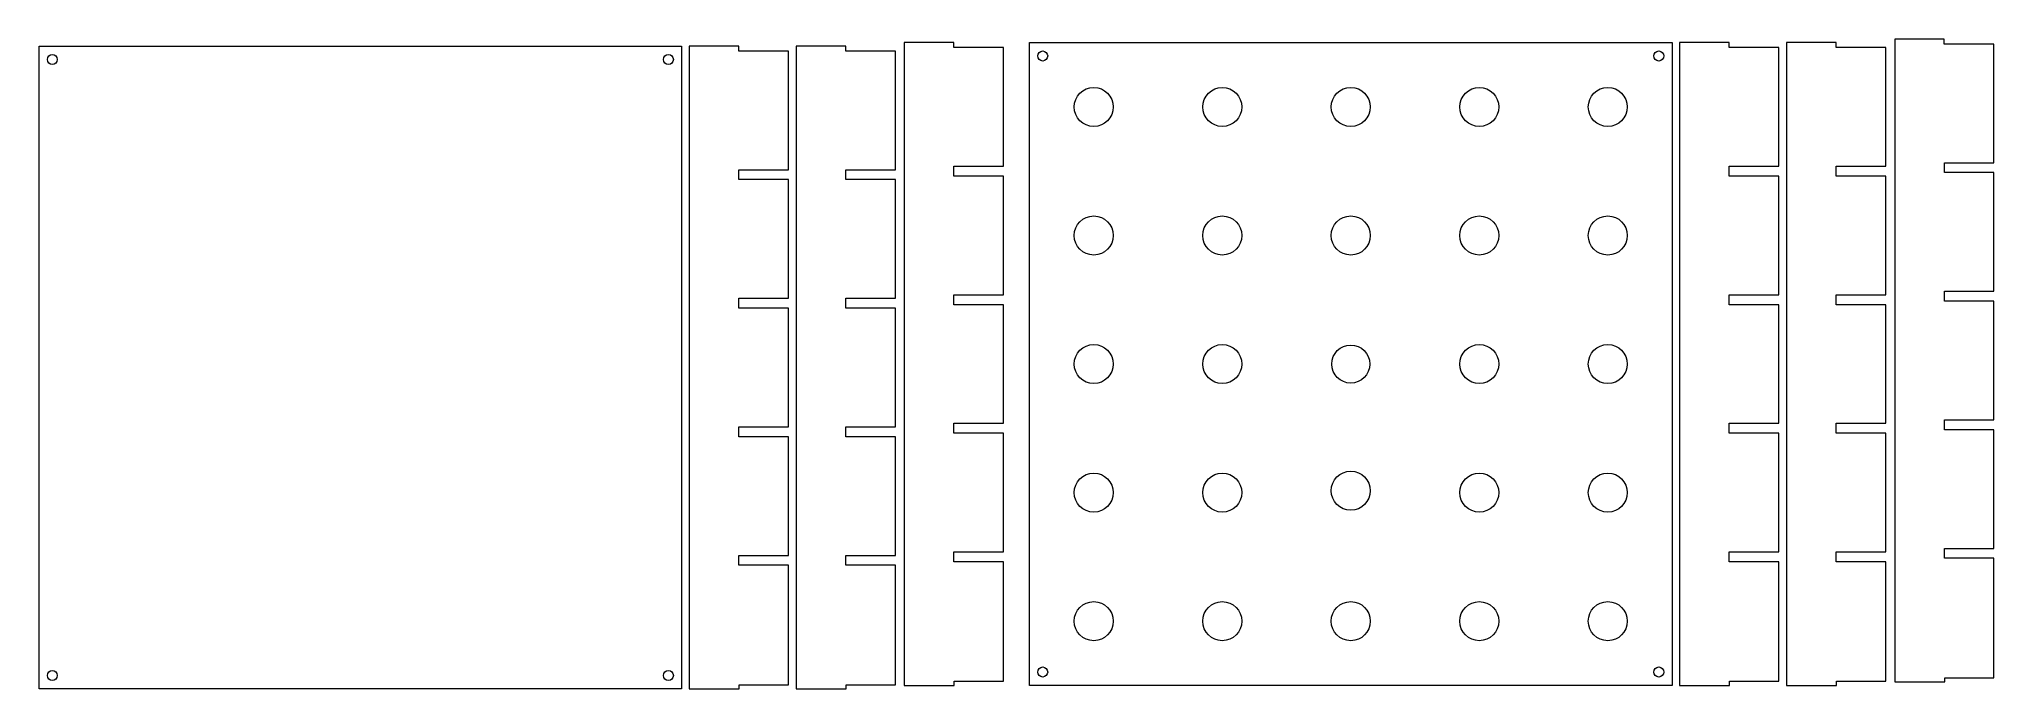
# Model space of a CAD drawing. Header units: centimetres. Extents: x -44.5 to 14.6, y -9.9 to 9.8.
import ezdxf

# ---------------------------------------------------------------- set-up
doc = ezdxf.new("R2010")
doc.units = ezdxf.units.CM
doc.header["$MEASUREMENT"] = 0
doc.layers.add('Layer 1', color=7, linetype='Continuous')

msp = doc.modelspace()

# ---------------------------------------------------------------- linework, layer by layer
at = {"layer": 'Layer 1', "color": 250, "lineweight": 20}
for points, knots in [([(-44.53308, -9.87424), (-44.53308, -9.87424), (-25.10208, -9.87424), (-25.10208, -9.87424), (-25.10208, -9.87424), (-25.10208, -9.87424), (-25.10208, 9.55675), (-25.10208, 9.55675), (-25.10208, 9.55675), (-25.10208, 9.55675), (-44.53308, 9.55675), (-44.53308, 9.55675), (-44.53308, 9.55675), (-44.53308, 9.55675), (-44.53308, -9.87424), (-44.53308, -9.87424), (-44.53308, -9.87424), (-44.53308, -9.87424), (-44.53308, -9.87424), (-44.53308, -9.87424)], [0, 0, 0, 0, 0.16666667, 0.16666667, 0.16666667, 0.16666667, 0.33333333, 0.33333333, 0.33333333, 0.33333333, 0.5, 0.5, 0.5, 0.5, 0.66666667, 0.66666667, 0.66666667, 0.66666667, 1, 1, 1, 1]), ([(-24.87529, -9.87425), (-24.87529, -9.87425), (-24.87529, 9.55675), (-24.87529, 9.55675), (-24.87529, 9.55675), (-24.87529, 9.55675), (-23.37529, 9.55675), (-23.37529, 9.55675), (-23.37529, 9.55675), (-23.37529, 9.55675), (-23.37529, 9.40675), (-23.37529, 9.40675), (-23.37529, 9.40675), (-23.37529, 9.40675), (-21.87529, 9.40675), (-21.87529, 9.40675), (-21.87529, 9.40675), (-21.87529, 9.40675), (-21.87529, 5.82055), (-21.87529, 5.82055), (-21.87529, 5.82055), (-21.87529, 5.82055), (-23.37259, 5.82055), (-23.37259, 5.82055), (-23.37259, 5.82055), (-23.37259, 5.82055), (-23.37259, 5.52055), (-23.37259, 5.52055), (-23.37259, 5.52055), (-23.37259, 5.52055), (-21.87529, 5.52055), (-21.87529, 5.52055), (-21.87529, 5.52055), (-21.87529, 5.52055), (-21.87529, 1.93435), (-21.87529, 1.93435), (-21.87529, 1.93435), (-21.87529, 1.93435), (-23.37259, 1.93435), (-23.37259, 1.93435), (-23.37259, 1.93435), (-23.37259, 1.93435), (-23.37259, 1.63435), (-23.37259, 1.63435), (-23.37259, 1.63435), (-23.37259, 1.63435), (-21.87529, 1.63435), (-21.87529, 1.63435), (-21.87529, 1.63435), (-21.87529, 1.63435), (-21.87529, -1.95184), (-21.87529, -1.95184), (-21.87529, -1.95184), (-21.87529, -1.95184), (-23.37259, -1.95184), (-23.37259, -1.95184), (-23.37259, -1.95184), (-23.37259, -1.95184), (-23.37259, -2.25184), (-23.37259, -2.25184), (-23.37259, -2.25184), (-23.37259, -2.25184), (-21.87529, -2.25184), (-21.87529, -2.25184), (-21.87529, -2.25184), (-21.87529, -2.25184), (-21.87529, -5.83804), (-21.87529, -5.83804), (-21.87529, -5.83804), (-21.87529, -5.83804), (-23.37259, -5.83804), (-23.37259, -5.83804), (-23.37259, -5.83804), (-23.37259, -5.83804), (-23.37259, -6.13804), (-23.37259, -6.13804), (-23.37259, -6.13804), (-23.37259, -6.13804), (-21.87529, -6.13804), (-21.87529, -6.13804), (-21.87529, -6.13804), (-21.87529, -6.13804), (-21.87529, -9.75018), (-21.87529, -9.75018), (-21.87529, -9.75018), (-21.87529, -9.75018), (-23.36324, -9.75018), (-23.36324, -9.75018), (-23.36324, -9.75018), (-23.36324, -9.75018), (-23.36324, -9.87425), (-23.36324, -9.87425), (-23.36324, -9.87425), (-23.36324, -9.87425), (-24.87529, -9.87425), (-24.87529, -9.87425)], [0, 0, 0, 0, 0.04, 0.04, 0.04, 0.04, 0.08, 0.08, 0.08, 0.08, 0.12, 0.12, 0.12, 0.12, 0.16, 0.16, 0.16, 0.16, 0.2, 0.2, 0.2, 0.2, 0.24, 0.24, 0.24, 0.24, 0.28, 0.28, 0.28, 0.28, 0.32, 0.32, 0.32, 0.32, 0.36, 0.36, 0.36, 0.36, 0.4, 0.4, 0.4, 0.4, 0.44, 0.44, 0.44, 0.44, 0.48, 0.48, 0.48, 0.48, 0.52, 0.52, 0.52, 0.52, 0.56, 0.56, 0.56, 0.56, 0.6, 0.6, 0.6, 0.6, 0.64, 0.64, 0.64, 0.64, 0.68, 0.68, 0.68, 0.68, 0.72, 0.72, 0.72, 0.72, 0.76, 0.76, 0.76, 0.76, 0.8, 0.8, 0.8, 0.8, 0.84, 0.84, 0.84, 0.84, 0.88, 0.88, 0.88, 0.88, 0.92, 0.92, 0.92, 0.92, 1, 1, 1, 1]), ([(-21.63717, -9.87425), (-21.63717, -9.87425), (-21.63717, 9.55675), (-21.63717, 9.55675), (-21.63717, 9.55675), (-21.63717, 9.55675), (-20.13717, 9.55675), (-20.13717, 9.55675), (-20.13717, 9.55675), (-20.13717, 9.55675), (-20.13717, 9.40675), (-20.13717, 9.40675), (-20.13717, 9.40675), (-20.13717, 9.40675), (-18.63717, 9.40675), (-18.63717, 9.40675), (-18.63717, 9.40675), (-18.63717, 9.40675), (-18.63717, 5.82055), (-18.63717, 5.82055), (-18.63717, 5.82055), (-18.63717, 5.82055), (-20.13448, 5.82055), (-20.13448, 5.82055), (-20.13448, 5.82055), (-20.13448, 5.82055), (-20.13448, 5.52055), (-20.13448, 5.52055), (-20.13448, 5.52055), (-20.13448, 5.52055), (-18.63717, 5.52055), (-18.63717, 5.52055), (-18.63717, 5.52055), (-18.63717, 5.52055), (-18.63717, 1.93435), (-18.63717, 1.93435), (-18.63717, 1.93435), (-18.63717, 1.93435), (-20.13448, 1.93435), (-20.13448, 1.93435), (-20.13448, 1.93435), (-20.13448, 1.93435), (-20.13448, 1.63435), (-20.13448, 1.63435), (-20.13448, 1.63435), (-20.13448, 1.63435), (-18.63717, 1.63435), (-18.63717, 1.63435), (-18.63717, 1.63435), (-18.63717, 1.63435), (-18.63717, -1.95184), (-18.63717, -1.95184), (-18.63717, -1.95184), (-18.63717, -1.95184), (-20.13448, -1.95184), (-20.13448, -1.95184), (-20.13448, -1.95184), (-20.13448, -1.95184), (-20.13448, -2.25184), (-20.13448, -2.25184), (-20.13448, -2.25184), (-20.13448, -2.25184), (-18.63717, -2.25184), (-18.63717, -2.25184), (-18.63717, -2.25184), (-18.63717, -2.25184), (-18.63717, -5.83804), (-18.63717, -5.83804), (-18.63717, -5.83804), (-18.63717, -5.83804), (-20.13448, -5.83804), (-20.13448, -5.83804), (-20.13448, -5.83804), (-20.13448, -5.83804), (-20.13448, -6.13804), (-20.13448, -6.13804), (-20.13448, -6.13804), (-20.13448, -6.13804), (-18.63717, -6.13804), (-18.63717, -6.13804), (-18.63717, -6.13804), (-18.63717, -6.13804), (-18.63717, -9.75018), (-18.63717, -9.75018), (-18.63717, -9.75018), (-18.63717, -9.75018), (-20.12512, -9.75018), (-20.12512, -9.75018), (-20.12512, -9.75018), (-20.12512, -9.75018), (-20.12512, -9.87425), (-20.12512, -9.87425), (-20.12512, -9.87425), (-20.12512, -9.87425), (-21.63717, -9.87425), (-21.63717, -9.87425)], [0, 0, 0, 0, 0.04, 0.04, 0.04, 0.04, 0.08, 0.08, 0.08, 0.08, 0.12, 0.12, 0.12, 0.12, 0.16, 0.16, 0.16, 0.16, 0.2, 0.2, 0.2, 0.2, 0.24, 0.24, 0.24, 0.24, 0.28, 0.28, 0.28, 0.28, 0.32, 0.32, 0.32, 0.32, 0.36, 0.36, 0.36, 0.36, 0.4, 0.4, 0.4, 0.4, 0.44, 0.44, 0.44, 0.44, 0.48, 0.48, 0.48, 0.48, 0.52, 0.52, 0.52, 0.52, 0.56, 0.56, 0.56, 0.56, 0.6, 0.6, 0.6, 0.6, 0.64, 0.64, 0.64, 0.64, 0.68, 0.68, 0.68, 0.68, 0.72, 0.72, 0.72, 0.72, 0.76, 0.76, 0.76, 0.76, 0.8, 0.8, 0.8, 0.8, 0.84, 0.84, 0.84, 0.84, 0.88, 0.88, 0.88, 0.88, 0.92, 0.92, 0.92, 0.92, 1, 1, 1, 1]), ([(-18.36862, -9.76841), (-18.36862, -9.76841), (-18.36862, 9.66259), (-18.36862, 9.66259), (-18.36862, 9.66259), (-18.36862, 9.66259), (-16.86862, 9.66259), (-16.86862, 9.66259), (-16.86862, 9.66259), (-16.86862, 9.66259), (-16.86862, 9.51259), (-16.86862, 9.51259), (-16.86862, 9.51259), (-16.86862, 9.51259), (-15.36862, 9.51259), (-15.36862, 9.51259), (-15.36862, 9.51259), (-15.36862, 9.51259), (-15.36862, 5.92639), (-15.36862, 5.92639), (-15.36862, 5.92639), (-15.36862, 5.92639), (-16.86592, 5.92639), (-16.86592, 5.92639), (-16.86592, 5.92639), (-16.86592, 5.92639), (-16.86592, 5.62639), (-16.86592, 5.62639), (-16.86592, 5.62639), (-16.86592, 5.62639), (-15.36862, 5.62639), (-15.36862, 5.62639), (-15.36862, 5.62639), (-15.36862, 5.62639), (-15.36862, 2.04019), (-15.36862, 2.04019), (-15.36862, 2.04019), (-15.36862, 2.04019), (-16.86592, 2.04019), (-16.86592, 2.04019), (-16.86592, 2.04019), (-16.86592, 2.04019), (-16.86592, 1.74019), (-16.86592, 1.74019), (-16.86592, 1.74019), (-16.86592, 1.74019), (-15.36862, 1.74019), (-15.36862, 1.74019), (-15.36862, 1.74019), (-15.36862, 1.74019), (-15.36862, -1.846), (-15.36862, -1.846), (-15.36862, -1.846), (-15.36862, -1.846), (-16.86592, -1.846), (-16.86592, -1.846), (-16.86592, -1.846), (-16.86592, -1.846), (-16.86592, -2.146), (-16.86592, -2.146), (-16.86592, -2.146), (-16.86592, -2.146), (-15.36862, -2.146), (-15.36862, -2.146), (-15.36862, -2.146), (-15.36862, -2.146), (-15.36862, -5.7322), (-15.36862, -5.7322), (-15.36862, -5.7322), (-15.36862, -5.7322), (-16.86592, -5.7322), (-16.86592, -5.7322), (-16.86592, -5.7322), (-16.86592, -5.7322), (-16.86592, -6.0322), (-16.86592, -6.0322), (-16.86592, -6.0322), (-16.86592, -6.0322), (-15.36862, -6.0322), (-15.36862, -6.0322), (-15.36862, -6.0322), (-15.36862, -6.0322), (-15.36862, -9.64434), (-15.36862, -9.64434), (-15.36862, -9.64434), (-15.36862, -9.64434), (-16.85657, -9.64434), (-16.85657, -9.64434), (-16.85657, -9.64434), (-16.85657, -9.64434), (-16.85657, -9.76841), (-16.85657, -9.76841), (-16.85657, -9.76841), (-16.85657, -9.76841), (-18.36862, -9.76841), (-18.36862, -9.76841)], [0, 0, 0, 0, 0.04, 0.04, 0.04, 0.04, 0.08, 0.08, 0.08, 0.08, 0.12, 0.12, 0.12, 0.12, 0.16, 0.16, 0.16, 0.16, 0.2, 0.2, 0.2, 0.2, 0.24, 0.24, 0.24, 0.24, 0.28, 0.28, 0.28, 0.28, 0.32, 0.32, 0.32, 0.32, 0.36, 0.36, 0.36, 0.36, 0.4, 0.4, 0.4, 0.4, 0.44, 0.44, 0.44, 0.44, 0.48, 0.48, 0.48, 0.48, 0.52, 0.52, 0.52, 0.52, 0.56, 0.56, 0.56, 0.56, 0.6, 0.6, 0.6, 0.6, 0.64, 0.64, 0.64, 0.64, 0.68, 0.68, 0.68, 0.68, 0.72, 0.72, 0.72, 0.72, 0.76, 0.76, 0.76, 0.76, 0.8, 0.8, 0.8, 0.8, 0.84, 0.84, 0.84, 0.84, 0.88, 0.88, 0.88, 0.88, 0.92, 0.92, 0.92, 0.92, 1, 1, 1, 1]), ([(-14.58223, -9.76841), (-14.58223, -9.76841), (4.84877, -9.76841), (4.84877, -9.76841), (4.84877, -9.76841), (4.84877, -9.76841), (4.84877, 9.66258), (4.84877, 9.66258), (4.84877, 9.66258), (4.84877, 9.66258), (-14.58223, 9.66258), (-14.58223, 9.66258), (-14.58223, 9.66258), (-14.58223, 9.66258), (-14.58223, -9.76841), (-14.58223, -9.76841), (-14.58223, -9.76841), (-14.58223, -9.76841), (-14.58223, -9.76841), (-14.58223, -9.76841)], [0, 0, 0, 0, 0.16666667, 0.16666667, 0.16666667, 0.16666667, 0.33333333, 0.33333333, 0.33333333, 0.33333333, 0.5, 0.5, 0.5, 0.5, 0.66666667, 0.66666667, 0.66666667, 0.66666667, 1, 1, 1, 1]), ([(5.07556, -9.76842), (5.07556, -9.76842), (5.07556, 9.66258), (5.07556, 9.66258), (5.07556, 9.66258), (5.07556, 9.66258), (6.57556, 9.66258), (6.57556, 9.66258), (6.57556, 9.66258), (6.57556, 9.66258), (6.57556, 9.51258), (6.57556, 9.51258), (6.57556, 9.51258), (6.57556, 9.51258), (8.07556, 9.51258), (8.07556, 9.51258), (8.07556, 9.51258), (8.07556, 9.51258), (8.07556, 5.92638), (8.07556, 5.92638), (8.07556, 5.92638), (8.07556, 5.92638), (6.57826, 5.92638), (6.57826, 5.92638), (6.57826, 5.92638), (6.57826, 5.92638), (6.57826, 5.62638), (6.57826, 5.62638), (6.57826, 5.62638), (6.57826, 5.62638), (8.07556, 5.62638), (8.07556, 5.62638), (8.07556, 5.62638), (8.07556, 5.62638), (8.07556, 2.04018), (8.07556, 2.04018), (8.07556, 2.04018), (8.07556, 2.04018), (6.57826, 2.04018), (6.57826, 2.04018), (6.57826, 2.04018), (6.57826, 2.04018), (6.57826, 1.74018), (6.57826, 1.74018), (6.57826, 1.74018), (6.57826, 1.74018), (8.07556, 1.74018), (8.07556, 1.74018), (8.07556, 1.74018), (8.07556, 1.74018), (8.07556, -1.84601), (8.07556, -1.84601), (8.07556, -1.84601), (8.07556, -1.84601), (6.57826, -1.84601), (6.57826, -1.84601), (6.57826, -1.84601), (6.57826, -1.84601), (6.57826, -2.14601), (6.57826, -2.14601), (6.57826, -2.14601), (6.57826, -2.14601), (8.07556, -2.14601), (8.07556, -2.14601), (8.07556, -2.14601), (8.07556, -2.14601), (8.07556, -5.73221), (8.07556, -5.73221), (8.07556, -5.73221), (8.07556, -5.73221), (6.57826, -5.73221), (6.57826, -5.73221), (6.57826, -5.73221), (6.57826, -5.73221), (6.57826, -6.03221), (6.57826, -6.03221), (6.57826, -6.03221), (6.57826, -6.03221), (8.07556, -6.03221), (8.07556, -6.03221), (8.07556, -6.03221), (8.07556, -6.03221), (8.07556, -9.64435), (8.07556, -9.64435), (8.07556, -9.64435), (8.07556, -9.64435), (6.58761, -9.64435), (6.58761, -9.64435), (6.58761, -9.64435), (6.58761, -9.64435), (6.58761, -9.76842), (6.58761, -9.76842), (6.58761, -9.76842), (6.58761, -9.76842), (5.07556, -9.76842), (5.07556, -9.76842)], [0, 0, 0, 0, 0.04, 0.04, 0.04, 0.04, 0.08, 0.08, 0.08, 0.08, 0.12, 0.12, 0.12, 0.12, 0.16, 0.16, 0.16, 0.16, 0.2, 0.2, 0.2, 0.2, 0.24, 0.24, 0.24, 0.24, 0.28, 0.28, 0.28, 0.28, 0.32, 0.32, 0.32, 0.32, 0.36, 0.36, 0.36, 0.36, 0.4, 0.4, 0.4, 0.4, 0.44, 0.44, 0.44, 0.44, 0.48, 0.48, 0.48, 0.48, 0.52, 0.52, 0.52, 0.52, 0.56, 0.56, 0.56, 0.56, 0.6, 0.6, 0.6, 0.6, 0.64, 0.64, 0.64, 0.64, 0.68, 0.68, 0.68, 0.68, 0.72, 0.72, 0.72, 0.72, 0.76, 0.76, 0.76, 0.76, 0.8, 0.8, 0.8, 0.8, 0.84, 0.84, 0.84, 0.84, 0.88, 0.88, 0.88, 0.88, 0.92, 0.92, 0.92, 0.92, 1, 1, 1, 1]), ([(8.31368, -9.76842), (8.31368, -9.76842), (8.31368, 9.66258), (8.31368, 9.66258), (8.31368, 9.66258), (8.31368, 9.66258), (9.81368, 9.66258), (9.81368, 9.66258), (9.81368, 9.66258), (9.81368, 9.66258), (9.81368, 9.51258), (9.81368, 9.51258), (9.81368, 9.51258), (9.81368, 9.51258), (11.31368, 9.51258), (11.31368, 9.51258), (11.31368, 9.51258), (11.31368, 9.51258), (11.31368, 5.92638), (11.31368, 5.92638), (11.31368, 5.92638), (11.31368, 5.92638), (9.81637, 5.92638), (9.81637, 5.92638), (9.81637, 5.92638), (9.81637, 5.92638), (9.81637, 5.62638), (9.81637, 5.62638), (9.81637, 5.62638), (9.81637, 5.62638), (11.31368, 5.62638), (11.31368, 5.62638), (11.31368, 5.62638), (11.31368, 5.62638), (11.31368, 2.04018), (11.31368, 2.04018), (11.31368, 2.04018), (11.31368, 2.04018), (9.81637, 2.04018), (9.81637, 2.04018), (9.81637, 2.04018), (9.81637, 2.04018), (9.81637, 1.74018), (9.81637, 1.74018), (9.81637, 1.74018), (9.81637, 1.74018), (11.31368, 1.74018), (11.31368, 1.74018), (11.31368, 1.74018), (11.31368, 1.74018), (11.31368, -1.84601), (11.31368, -1.84601), (11.31368, -1.84601), (11.31368, -1.84601), (9.81637, -1.84601), (9.81637, -1.84601), (9.81637, -1.84601), (9.81637, -1.84601), (9.81637, -2.14601), (9.81637, -2.14601), (9.81637, -2.14601), (9.81637, -2.14601), (11.31368, -2.14601), (11.31368, -2.14601), (11.31368, -2.14601), (11.31368, -2.14601), (11.31368, -5.73221), (11.31368, -5.73221), (11.31368, -5.73221), (11.31368, -5.73221), (9.81637, -5.73221), (9.81637, -5.73221), (9.81637, -5.73221), (9.81637, -5.73221), (9.81637, -6.03221), (9.81637, -6.03221), (9.81637, -6.03221), (9.81637, -6.03221), (11.31368, -6.03221), (11.31368, -6.03221), (11.31368, -6.03221), (11.31368, -6.03221), (11.31368, -9.64435), (11.31368, -9.64435), (11.31368, -9.64435), (11.31368, -9.64435), (9.82573, -9.64435), (9.82573, -9.64435), (9.82573, -9.64435), (9.82573, -9.64435), (9.82573, -9.76842), (9.82573, -9.76842), (9.82573, -9.76842), (9.82573, -9.76842), (8.31368, -9.76842), (8.31368, -9.76842)], [0, 0, 0, 0, 0.04, 0.04, 0.04, 0.04, 0.08, 0.08, 0.08, 0.08, 0.12, 0.12, 0.12, 0.12, 0.16, 0.16, 0.16, 0.16, 0.2, 0.2, 0.2, 0.2, 0.24, 0.24, 0.24, 0.24, 0.28, 0.28, 0.28, 0.28, 0.32, 0.32, 0.32, 0.32, 0.36, 0.36, 0.36, 0.36, 0.4, 0.4, 0.4, 0.4, 0.44, 0.44, 0.44, 0.44, 0.48, 0.48, 0.48, 0.48, 0.52, 0.52, 0.52, 0.52, 0.56, 0.56, 0.56, 0.56, 0.6, 0.6, 0.6, 0.6, 0.64, 0.64, 0.64, 0.64, 0.68, 0.68, 0.68, 0.68, 0.72, 0.72, 0.72, 0.72, 0.76, 0.76, 0.76, 0.76, 0.8, 0.8, 0.8, 0.8, 0.84, 0.84, 0.84, 0.84, 0.88, 0.88, 0.88, 0.88, 0.92, 0.92, 0.92, 0.92, 1, 1, 1, 1]), ([(11.58223, -9.66258), (11.58223, -9.66258), (11.58223, 9.76842), (11.58223, 9.76842), (11.58223, 9.76842), (11.58223, 9.76842), (13.08223, 9.76842), (13.08223, 9.76842), (13.08223, 9.76842), (13.08223, 9.76842), (13.08223, 9.61842), (13.08223, 9.61842), (13.08223, 9.61842), (13.08223, 9.61842), (14.58223, 9.61842), (14.58223, 9.61842), (14.58223, 9.61842), (14.58223, 9.61842), (14.58223, 6.03222), (14.58223, 6.03222), (14.58223, 6.03222), (14.58223, 6.03222), (13.08493, 6.03222), (13.08493, 6.03222), (13.08493, 6.03222), (13.08493, 6.03222), (13.08493, 5.73222), (13.08493, 5.73222), (13.08493, 5.73222), (13.08493, 5.73222), (14.58223, 5.73222), (14.58223, 5.73222), (14.58223, 5.73222), (14.58223, 5.73222), (14.58223, 2.14602), (14.58223, 2.14602), (14.58223, 2.14602), (14.58223, 2.14602), (13.08493, 2.14602), (13.08493, 2.14602), (13.08493, 2.14602), (13.08493, 2.14602), (13.08493, 1.84602), (13.08493, 1.84602), (13.08493, 1.84602), (13.08493, 1.84602), (14.58223, 1.84602), (14.58223, 1.84602), (14.58223, 1.84602), (14.58223, 1.84602), (14.58223, -1.74017), (14.58223, -1.74017), (14.58223, -1.74017), (14.58223, -1.74017), (13.08493, -1.74017), (13.08493, -1.74017), (13.08493, -1.74017), (13.08493, -1.74017), (13.08493, -2.04017), (13.08493, -2.04017), (13.08493, -2.04017), (13.08493, -2.04017), (14.58223, -2.04017), (14.58223, -2.04017), (14.58223, -2.04017), (14.58223, -2.04017), (14.58223, -5.62637), (14.58223, -5.62637), (14.58223, -5.62637), (14.58223, -5.62637), (13.08493, -5.62637), (13.08493, -5.62637), (13.08493, -5.62637), (13.08493, -5.62637), (13.08493, -5.92637), (13.08493, -5.92637), (13.08493, -5.92637), (13.08493, -5.92637), (14.58223, -5.92637), (14.58223, -5.92637), (14.58223, -5.92637), (14.58223, -5.92637), (14.58223, -9.53851), (14.58223, -9.53851), (14.58223, -9.53851), (14.58223, -9.53851), (13.09428, -9.53851), (13.09428, -9.53851), (13.09428, -9.53851), (13.09428, -9.53851), (13.09428, -9.66258), (13.09428, -9.66258), (13.09428, -9.66258), (13.09428, -9.66258), (11.58223, -9.66258), (11.58223, -9.66258)], [0, 0, 0, 0, 0.04, 0.04, 0.04, 0.04, 0.08, 0.08, 0.08, 0.08, 0.12, 0.12, 0.12, 0.12, 0.16, 0.16, 0.16, 0.16, 0.2, 0.2, 0.2, 0.2, 0.24, 0.24, 0.24, 0.24, 0.28, 0.28, 0.28, 0.28, 0.32, 0.32, 0.32, 0.32, 0.36, 0.36, 0.36, 0.36, 0.4, 0.4, 0.4, 0.4, 0.44, 0.44, 0.44, 0.44, 0.48, 0.48, 0.48, 0.48, 0.52, 0.52, 0.52, 0.52, 0.56, 0.56, 0.56, 0.56, 0.6, 0.6, 0.6, 0.6, 0.64, 0.64, 0.64, 0.64, 0.68, 0.68, 0.68, 0.68, 0.72, 0.72, 0.72, 0.72, 0.76, 0.76, 0.76, 0.76, 0.8, 0.8, 0.8, 0.8, 0.84, 0.84, 0.84, 0.84, 0.88, 0.88, 0.88, 0.88, 0.92, 0.92, 0.92, 0.92, 1, 1, 1, 1]), ([(-44.13308, 9.304), (-44.21592, 9.304), (-44.28307, 9.2361), (-44.28307, 9.15235), (-44.28307, 9.15235), (-44.28308, 9.0686), (-44.21592, 9.0007), (-44.13308, 9.0007), (-44.13308, 9.0007), (-44.05023, 9.0007), (-43.98308, 9.0686), (-43.98308, 9.15235), (-43.98308, 9.15235), (-43.98307, 9.2361), (-44.05023, 9.304), (-44.13308, 9.304)], [0, 0, 0, 0, 0.2, 0.2, 0.2, 0.2, 0.4, 0.4, 0.4, 0.4, 0.6, 0.6, 0.6, 0.6, 1, 1, 1, 1]), ([(-44.13308, 9.304), (-44.21592, 9.304), (-44.28307, 9.2361), (-44.28307, 9.15235), (-44.28307, 9.15235), (-44.28308, 9.06859), (-44.21592, 9.0007), (-44.13308, 9.0007), (-44.13308, 9.0007), (-44.05023, 9.0007), (-43.98308, 9.06859), (-43.98308, 9.15235), (-43.98308, 9.15235), (-43.98307, 9.2361), (-44.05023, 9.304), (-44.13308, 9.304)], [0, 0, 0, 0, 0.2, 0.2, 0.2, 0.2, 0.4, 0.4, 0.4, 0.4, 0.6, 0.6, 0.6, 0.6, 1, 1, 1, 1]), ([(-44.13308, 9.304), (-44.21592, 9.304), (-44.28307, 9.2361), (-44.28307, 9.15235), (-44.28307, 9.15235), (-44.28308, 9.06859), (-44.21592, 9.0007), (-44.13308, 9.0007), (-44.13308, 9.0007), (-44.05023, 9.0007), (-43.98308, 9.06859), (-43.98308, 9.15235), (-43.98308, 9.15235), (-43.98307, 9.2361), (-44.05023, 9.304), (-44.13308, 9.304)], [0, 0, 0, 0, 0.2, 0.2, 0.2, 0.2, 0.4, 0.4, 0.4, 0.4, 0.6, 0.6, 0.6, 0.6, 1, 1, 1, 1]), ([(-44.13308, 9.304), (-44.21592, 9.304), (-44.28307, 9.2361), (-44.28307, 9.15235), (-44.28307, 9.15235), (-44.28308, 9.06859), (-44.21592, 9.0007), (-44.13308, 9.0007), (-44.13308, 9.0007), (-44.05023, 9.0007), (-43.98308, 9.06859), (-43.98308, 9.15235), (-43.98308, 9.15235), (-43.98307, 9.2361), (-44.05023, 9.304), (-44.13308, 9.304)], [0, 0, 0, 0, 0.2, 0.2, 0.2, 0.2, 0.4, 0.4, 0.4, 0.4, 0.6, 0.6, 0.6, 0.6, 1, 1, 1, 1]), ([(-44.13308, 9.30399), (-44.21592, 9.30399), (-44.28307, 9.2361), (-44.28307, 9.15234), (-44.28307, 9.15234), (-44.28308, 9.06859), (-44.21592, 9.00069), (-44.13308, 9.00069), (-44.13308, 9.00069), (-44.05023, 9.00069), (-43.98308, 9.06859), (-43.98308, 9.15234), (-43.98308, 9.15234), (-43.98307, 9.2361), (-44.05023, 9.30399), (-44.13308, 9.30399)], [0, 0, 0, 0, 0.2, 0.2, 0.2, 0.2, 0.4, 0.4, 0.4, 0.4, 0.6, 0.6, 0.6, 0.6, 1, 1, 1, 1]), ([(-44.13308, 9.30399), (-44.21592, 9.30399), (-44.28307, 9.2361), (-44.28307, 9.15234), (-44.28307, 9.15234), (-44.28308, 9.06859), (-44.21592, 9.00069), (-44.13308, 9.00069), (-44.13308, 9.00069), (-44.05023, 9.00069), (-43.98308, 9.06859), (-43.98308, 9.15234), (-43.98308, 9.15234), (-43.98307, 9.2361), (-44.05023, 9.30399), (-44.13308, 9.30399)], [0, 0, 0, 0, 0.2, 0.2, 0.2, 0.2, 0.4, 0.4, 0.4, 0.4, 0.6, 0.6, 0.6, 0.6, 1, 1, 1, 1]), ([(-44.13308, 9.30399), (-44.21592, 9.30399), (-44.28307, 9.2361), (-44.28307, 9.15234), (-44.28307, 9.15234), (-44.28308, 9.06859), (-44.21592, 9.00069), (-44.13308, 9.00069), (-44.13308, 9.00069), (-44.05023, 9.00069), (-43.98308, 9.06859), (-43.98308, 9.15234), (-43.98308, 9.15234), (-43.98307, 9.2361), (-44.05023, 9.30399), (-44.13308, 9.30399)], [0, 0, 0, 0, 0.2, 0.2, 0.2, 0.2, 0.4, 0.4, 0.4, 0.4, 0.6, 0.6, 0.6, 0.6, 1, 1, 1, 1]), ([(-44.13308, 9.30399), (-44.21592, 9.30399), (-44.28307, 9.23609), (-44.28307, 9.15234), (-44.28307, 9.15234), (-44.28308, 9.06859), (-44.21592, 9.00069), (-44.13308, 9.00069), (-44.13308, 9.00069), (-44.05023, 9.00069), (-43.98308, 9.06859), (-43.98308, 9.15234), (-43.98308, 9.15234), (-43.98307, 9.23609), (-44.05023, 9.30399), (-44.13308, 9.30399)], [0, 0, 0, 0, 0.2, 0.2, 0.2, 0.2, 0.4, 0.4, 0.4, 0.4, 0.6, 0.6, 0.6, 0.6, 1, 1, 1, 1]), ([(-44.13308, 9.30399), (-44.21592, 9.30399), (-44.28307, 9.23609), (-44.28307, 9.15234), (-44.28307, 9.15234), (-44.28308, 9.06859), (-44.21592, 9.00069), (-44.13308, 9.00069), (-44.13308, 9.00069), (-44.05023, 9.00069), (-43.98308, 9.06858), (-43.98308, 9.15234), (-43.98308, 9.15234), (-43.98307, 9.23609), (-44.05023, 9.30399), (-44.13308, 9.30399)], [0, 0, 0, 0, 0.2, 0.2, 0.2, 0.2, 0.4, 0.4, 0.4, 0.4, 0.6, 0.6, 0.6, 0.6, 1, 1, 1, 1]), ([(-44.13308, 9.30399), (-44.21592, 9.30399), (-44.28307, 9.23609), (-44.28307, 9.15234), (-44.28307, 9.15234), (-44.28308, 9.06858), (-44.21592, 9.00069), (-44.13308, 9.00069), (-44.13308, 9.00069), (-44.05023, 9.00069), (-43.98308, 9.06858), (-43.98308, 9.15234), (-43.98308, 9.15234), (-43.98307, 9.23609), (-44.05023, 9.30399), (-44.13308, 9.30399)], [0, 0, 0, 0, 0.2, 0.2, 0.2, 0.2, 0.4, 0.4, 0.4, 0.4, 0.6, 0.6, 0.6, 0.6, 1, 1, 1, 1]), ([(-44.13308, 9.30399), (-44.21592, 9.30399), (-44.28307, 9.23609), (-44.28307, 9.15234), (-44.28307, 9.15234), (-44.28308, 9.06858), (-44.21592, 9.00069), (-44.13308, 9.00069), (-44.13308, 9.00069), (-44.05023, 9.00069), (-43.98308, 9.06858), (-43.98308, 9.15234), (-43.98308, 9.15234), (-43.98307, 9.23609), (-44.05023, 9.30399), (-44.13308, 9.30399)], [0, 0, 0, 0, 0.2, 0.2, 0.2, 0.2, 0.4, 0.4, 0.4, 0.4, 0.6, 0.6, 0.6, 0.6, 1, 1, 1, 1]), ([(-44.13308, 9.30399), (-44.21592, 9.30399), (-44.28307, 9.23609), (-44.28307, 9.15234), (-44.28307, 9.15234), (-44.28308, 9.06858), (-44.21592, 9.00069), (-44.13308, 9.00069), (-44.13308, 9.00069), (-44.05023, 9.00069), (-43.98308, 9.06858), (-43.98308, 9.15233), (-43.98308, 9.15233), (-43.98307, 9.23609), (-44.05023, 9.30399), (-44.13308, 9.30399)], [0, 0, 0, 0, 0.2, 0.2, 0.2, 0.2, 0.4, 0.4, 0.4, 0.4, 0.6, 0.6, 0.6, 0.6, 1, 1, 1, 1]), ([(-44.13308, 9.30398), (-44.21592, 9.30398), (-44.28307, 9.23609), (-44.28307, 9.15233), (-44.28307, 9.15233), (-44.28308, 9.06858), (-44.21592, 9.00068), (-44.13308, 9.00068), (-44.13308, 9.00068), (-44.05023, 9.00068), (-43.98308, 9.06858), (-43.98308, 9.15233), (-43.98308, 9.15233), (-43.98307, 9.23609), (-44.05023, 9.30398), (-44.13308, 9.30398)], [0, 0, 0, 0, 0.2, 0.2, 0.2, 0.2, 0.4, 0.4, 0.4, 0.4, 0.6, 0.6, 0.6, 0.6, 1, 1, 1, 1]), ([(-44.13308, 9.30398), (-44.21592, 9.30398), (-44.28307, 9.23609), (-44.28307, 9.15233), (-44.28307, 9.15233), (-44.28308, 9.06858), (-44.21592, 9.00068), (-44.13308, 9.00068), (-44.13308, 9.00068), (-44.05023, 9.00068), (-43.98308, 9.06858), (-43.98308, 9.15233), (-43.98308, 9.15233), (-43.98307, 9.23609), (-44.05023, 9.30398), (-44.13308, 9.30398)], [0, 0, 0, 0, 0.2, 0.2, 0.2, 0.2, 0.4, 0.4, 0.4, 0.4, 0.6, 0.6, 0.6, 0.6, 1, 1, 1, 1]), ([(-44.13308, 9.30398), (-44.21592, 9.30398), (-44.28307, 9.23609), (-44.28307, 9.15233), (-44.28307, 9.15233), (-44.28308, 9.06858), (-44.21592, 9.00068), (-44.13308, 9.00068), (-44.13308, 9.00068), (-44.05023, 9.00068), (-43.98308, 9.06858), (-43.98308, 9.15233), (-43.98308, 9.15233), (-43.98307, 9.23609), (-44.05023, 9.30398), (-44.13308, 9.30398)], [0, 0, 0, 0, 0.2, 0.2, 0.2, 0.2, 0.4, 0.4, 0.4, 0.4, 0.6, 0.6, 0.6, 0.6, 1, 1, 1, 1]), ([(-44.13308, 9.30398), (-44.21592, 9.30398), (-44.28307, 9.23608), (-44.28307, 9.15233), (-44.28307, 9.15233), (-44.28308, 9.06858), (-44.21592, 9.00068), (-44.13308, 9.00068), (-44.13308, 9.00068), (-44.05023, 9.00068), (-43.98308, 9.06858), (-43.98308, 9.15233), (-43.98308, 9.15233), (-43.98307, 9.23608), (-44.05023, 9.30398), (-44.13308, 9.30398)], [0, 0, 0, 0, 0.2, 0.2, 0.2, 0.2, 0.4, 0.4, 0.4, 0.4, 0.6, 0.6, 0.6, 0.6, 1, 1, 1, 1]), ([(-44.13308, 9.30398), (-44.21592, 9.30398), (-44.28307, 9.23608), (-44.28307, 9.15233), (-44.28307, 9.15233), (-44.28308, 9.06858), (-44.21592, 9.00068), (-44.13308, 9.00068), (-44.13308, 9.00068), (-44.05023, 9.00068), (-43.98308, 9.06857), (-43.98308, 9.15233), (-43.98308, 9.15233), (-43.98307, 9.23608), (-44.05023, 9.30398), (-44.13308, 9.30398)], [0, 0, 0, 0, 0.2, 0.2, 0.2, 0.2, 0.4, 0.4, 0.4, 0.4, 0.6, 0.6, 0.6, 0.6, 1, 1, 1, 1]), ([(-44.13308, 9.30398), (-44.21592, 9.30398), (-44.28307, 9.23608), (-44.28307, 9.15233), (-44.28307, 9.15233), (-44.28308, 9.06857), (-44.21592, 9.00068), (-44.13308, 9.00068), (-44.13308, 9.00068), (-44.05023, 9.00068), (-43.98308, 9.06857), (-43.98308, 9.15233), (-43.98308, 9.15233), (-43.98307, 9.23608), (-44.05023, 9.30398), (-44.13308, 9.30398)], [0, 0, 0, 0, 0.2, 0.2, 0.2, 0.2, 0.4, 0.4, 0.4, 0.4, 0.6, 0.6, 0.6, 0.6, 1, 1, 1, 1]), ([(-44.13308, 9.30398), (-44.21592, 9.30398), (-44.28307, 9.23608), (-44.28307, 9.15233), (-44.28307, 9.15233), (-44.28308, 9.06857), (-44.21592, 9.00068), (-44.13308, 9.00068), (-44.13308, 9.00068), (-44.05023, 9.00068), (-43.98308, 9.06857), (-43.98308, 9.15233), (-43.98308, 9.15233), (-43.98307, 9.23608), (-44.05023, 9.30398), (-44.13308, 9.30398)], [0, 0, 0, 0, 0.2, 0.2, 0.2, 0.2, 0.4, 0.4, 0.4, 0.4, 0.6, 0.6, 0.6, 0.6, 1, 1, 1, 1]), ([(-44.13308, 9.30397), (-44.21592, 9.30397), (-44.28307, 9.23608), (-44.28307, 9.15232), (-44.28307, 9.15232), (-44.28308, 9.06857), (-44.21592, 9.00068), (-44.13308, 9.00067), (-44.13308, 9.00067), (-44.05023, 9.00067), (-43.98308, 9.06857), (-43.98308, 9.15232), (-43.98308, 9.15232), (-43.98307, 9.23608), (-44.05023, 9.30397), (-44.13308, 9.30397)], [0, 0, 0, 0, 0.2, 0.2, 0.2, 0.2, 0.4, 0.4, 0.4, 0.4, 0.6, 0.6, 0.6, 0.6, 1, 1, 1, 1]), ([(-44.13308, 9.30397), (-44.21592, 9.30397), (-44.28307, 9.23608), (-44.28307, 9.15232), (-44.28307, 9.15232), (-44.28308, 9.06857), (-44.21592, 9.00067), (-44.13308, 9.00067), (-44.13308, 9.00067), (-44.05023, 9.00067), (-43.98308, 9.06857), (-43.98308, 9.15232), (-43.98308, 9.15232), (-43.98307, 9.23608), (-44.05023, 9.30397), (-44.13308, 9.30397)], [0, 0, 0, 0, 0.2, 0.2, 0.2, 0.2, 0.4, 0.4, 0.4, 0.4, 0.6, 0.6, 0.6, 0.6, 1, 1, 1, 1]), ([(-25.50207, 9.304), (-25.58492, 9.304), (-25.65207, 9.2361), (-25.65207, 9.15235), (-25.65207, 9.15235), (-25.65208, 9.0686), (-25.58492, 9.0007), (-25.50208, 9.0007), (-25.50208, 9.0007), (-25.41923, 9.0007), (-25.35208, 9.0686), (-25.35208, 9.15235), (-25.35208, 9.15235), (-25.35207, 9.2361), (-25.41923, 9.304), (-25.50207, 9.304)], [0, 0, 0, 0, 0.2, 0.2, 0.2, 0.2, 0.4, 0.4, 0.4, 0.4, 0.6, 0.6, 0.6, 0.6, 1, 1, 1, 1]), ([(-25.50207, 9.304), (-25.58492, 9.304), (-25.65207, 9.2361), (-25.65207, 9.15235), (-25.65207, 9.15235), (-25.65208, 9.06859), (-25.58492, 9.0007), (-25.50208, 9.0007), (-25.50208, 9.0007), (-25.41923, 9.0007), (-25.35208, 9.06859), (-25.35208, 9.15235), (-25.35208, 9.15235), (-25.35207, 9.2361), (-25.41923, 9.304), (-25.50207, 9.304)], [0, 0, 0, 0, 0.2, 0.2, 0.2, 0.2, 0.4, 0.4, 0.4, 0.4, 0.6, 0.6, 0.6, 0.6, 1, 1, 1, 1]), ([(-25.50207, 9.304), (-25.58492, 9.304), (-25.65207, 9.2361), (-25.65207, 9.15235), (-25.65207, 9.15235), (-25.65208, 9.06859), (-25.58492, 9.0007), (-25.50208, 9.0007), (-25.50208, 9.0007), (-25.41923, 9.0007), (-25.35208, 9.06859), (-25.35208, 9.15235), (-25.35208, 9.15235), (-25.35207, 9.2361), (-25.41923, 9.304), (-25.50207, 9.304)], [0, 0, 0, 0, 0.2, 0.2, 0.2, 0.2, 0.4, 0.4, 0.4, 0.4, 0.6, 0.6, 0.6, 0.6, 1, 1, 1, 1]), ([(-25.50207, 9.304), (-25.58492, 9.304), (-25.65207, 9.2361), (-25.65207, 9.15235), (-25.65207, 9.15235), (-25.65208, 9.06859), (-25.58492, 9.0007), (-25.50208, 9.0007), (-25.50208, 9.0007), (-25.41923, 9.0007), (-25.35208, 9.06859), (-25.35208, 9.15235), (-25.35208, 9.15235), (-25.35207, 9.2361), (-25.41923, 9.304), (-25.50207, 9.304)], [0, 0, 0, 0, 0.2, 0.2, 0.2, 0.2, 0.4, 0.4, 0.4, 0.4, 0.6, 0.6, 0.6, 0.6, 1, 1, 1, 1]), ([(-25.50207, 9.30399), (-25.58492, 9.30399), (-25.65207, 9.2361), (-25.65207, 9.15234), (-25.65207, 9.15234), (-25.65208, 9.06859), (-25.58492, 9.00069), (-25.50208, 9.00069), (-25.50208, 9.00069), (-25.41923, 9.00069), (-25.35208, 9.06859), (-25.35208, 9.15234), (-25.35208, 9.15234), (-25.35207, 9.2361), (-25.41923, 9.30399), (-25.50207, 9.30399)], [0, 0, 0, 0, 0.2, 0.2, 0.2, 0.2, 0.4, 0.4, 0.4, 0.4, 0.6, 0.6, 0.6, 0.6, 1, 1, 1, 1]), ([(-25.50207, 9.30399), (-25.58492, 9.30399), (-25.65207, 9.2361), (-25.65207, 9.15234), (-25.65207, 9.15234), (-25.65208, 9.06859), (-25.58492, 9.00069), (-25.50208, 9.00069), (-25.50208, 9.00069), (-25.41923, 9.00069), (-25.35208, 9.06859), (-25.35208, 9.15234), (-25.35208, 9.15234), (-25.35207, 9.2361), (-25.41923, 9.30399), (-25.50207, 9.30399)], [0, 0, 0, 0, 0.2, 0.2, 0.2, 0.2, 0.4, 0.4, 0.4, 0.4, 0.6, 0.6, 0.6, 0.6, 1, 1, 1, 1]), ([(-25.50207, 9.30399), (-25.58492, 9.30399), (-25.65207, 9.2361), (-25.65207, 9.15234), (-25.65207, 9.15234), (-25.65208, 9.06859), (-25.58492, 9.00069), (-25.50208, 9.00069), (-25.50208, 9.00069), (-25.41923, 9.00069), (-25.35208, 9.06859), (-25.35208, 9.15234), (-25.35208, 9.15234), (-25.35207, 9.2361), (-25.41923, 9.30399), (-25.50207, 9.30399)], [0, 0, 0, 0, 0.2, 0.2, 0.2, 0.2, 0.4, 0.4, 0.4, 0.4, 0.6, 0.6, 0.6, 0.6, 1, 1, 1, 1]), ([(-25.50207, 9.30399), (-25.58492, 9.30399), (-25.65207, 9.23609), (-25.65207, 9.15234), (-25.65207, 9.15234), (-25.65208, 9.06859), (-25.58492, 9.00069), (-25.50208, 9.00069), (-25.50208, 9.00069), (-25.41923, 9.00069), (-25.35208, 9.06859), (-25.35208, 9.15234), (-25.35208, 9.15234), (-25.35207, 9.23609), (-25.41923, 9.30399), (-25.50207, 9.30399)], [0, 0, 0, 0, 0.2, 0.2, 0.2, 0.2, 0.4, 0.4, 0.4, 0.4, 0.6, 0.6, 0.6, 0.6, 1, 1, 1, 1]), ([(-25.50207, 9.30399), (-25.58492, 9.30399), (-25.65207, 9.23609), (-25.65207, 9.15234), (-25.65207, 9.15234), (-25.65208, 9.06859), (-25.58492, 9.00069), (-25.50208, 9.00069), (-25.50208, 9.00069), (-25.41923, 9.00069), (-25.35208, 9.06858), (-25.35208, 9.15234), (-25.35208, 9.15234), (-25.35207, 9.23609), (-25.41923, 9.30399), (-25.50207, 9.30399)], [0, 0, 0, 0, 0.2, 0.2, 0.2, 0.2, 0.4, 0.4, 0.4, 0.4, 0.6, 0.6, 0.6, 0.6, 1, 1, 1, 1]), ([(-25.50207, 9.30399), (-25.58492, 9.30399), (-25.65207, 9.23609), (-25.65207, 9.15234), (-25.65207, 9.15234), (-25.65208, 9.06858), (-25.58492, 9.00069), (-25.50208, 9.00069), (-25.50208, 9.00069), (-25.41923, 9.00069), (-25.35208, 9.06858), (-25.35208, 9.15234), (-25.35208, 9.15234), (-25.35207, 9.23609), (-25.41923, 9.30399), (-25.50207, 9.30399)], [0, 0, 0, 0, 0.2, 0.2, 0.2, 0.2, 0.4, 0.4, 0.4, 0.4, 0.6, 0.6, 0.6, 0.6, 1, 1, 1, 1]), ([(-25.50207, 9.30399), (-25.58492, 9.30399), (-25.65207, 9.23609), (-25.65207, 9.15234), (-25.65207, 9.15234), (-25.65208, 9.06858), (-25.58492, 9.00069), (-25.50208, 9.00069), (-25.50208, 9.00069), (-25.41923, 9.00069), (-25.35208, 9.06858), (-25.35208, 9.15234), (-25.35208, 9.15234), (-25.35207, 9.23609), (-25.41923, 9.30399), (-25.50207, 9.30399)], [0, 0, 0, 0, 0.2, 0.2, 0.2, 0.2, 0.4, 0.4, 0.4, 0.4, 0.6, 0.6, 0.6, 0.6, 1, 1, 1, 1]), ([(-25.50207, 9.30399), (-25.58492, 9.30399), (-25.65207, 9.23609), (-25.65207, 9.15234), (-25.65207, 9.15234), (-25.65208, 9.06858), (-25.58492, 9.00069), (-25.50208, 9.00069), (-25.50208, 9.00069), (-25.41923, 9.00069), (-25.35208, 9.06858), (-25.35208, 9.15233), (-25.35208, 9.15233), (-25.35207, 9.23609), (-25.41923, 9.30399), (-25.50207, 9.30399)], [0, 0, 0, 0, 0.2, 0.2, 0.2, 0.2, 0.4, 0.4, 0.4, 0.4, 0.6, 0.6, 0.6, 0.6, 1, 1, 1, 1]), ([(-25.50207, 9.30398), (-25.58492, 9.30398), (-25.65207, 9.23609), (-25.65207, 9.15233), (-25.65207, 9.15233), (-25.65208, 9.06858), (-25.58492, 9.00068), (-25.50208, 9.00068), (-25.50208, 9.00068), (-25.41923, 9.00068), (-25.35208, 9.06858), (-25.35208, 9.15233), (-25.35208, 9.15233), (-25.35207, 9.23609), (-25.41923, 9.30398), (-25.50207, 9.30398)], [0, 0, 0, 0, 0.2, 0.2, 0.2, 0.2, 0.4, 0.4, 0.4, 0.4, 0.6, 0.6, 0.6, 0.6, 1, 1, 1, 1]), ([(-25.50207, 9.30398), (-25.58492, 9.30398), (-25.65207, 9.23609), (-25.65207, 9.15233), (-25.65207, 9.15233), (-25.65208, 9.06858), (-25.58492, 9.00068), (-25.50208, 9.00068), (-25.50208, 9.00068), (-25.41923, 9.00068), (-25.35208, 9.06858), (-25.35208, 9.15233), (-25.35208, 9.15233), (-25.35207, 9.23609), (-25.41923, 9.30398), (-25.50207, 9.30398)], [0, 0, 0, 0, 0.2, 0.2, 0.2, 0.2, 0.4, 0.4, 0.4, 0.4, 0.6, 0.6, 0.6, 0.6, 1, 1, 1, 1]), ([(-25.50207, 9.30398), (-25.58492, 9.30398), (-25.65207, 9.23609), (-25.65207, 9.15233), (-25.65207, 9.15233), (-25.65208, 9.06858), (-25.58492, 9.00068), (-25.50208, 9.00068), (-25.50208, 9.00068), (-25.41923, 9.00068), (-25.35208, 9.06858), (-25.35208, 9.15233), (-25.35208, 9.15233), (-25.35207, 9.23609), (-25.41923, 9.30398), (-25.50207, 9.30398)], [0, 0, 0, 0, 0.2, 0.2, 0.2, 0.2, 0.4, 0.4, 0.4, 0.4, 0.6, 0.6, 0.6, 0.6, 1, 1, 1, 1]), ([(-25.50207, 9.30398), (-25.58492, 9.30398), (-25.65207, 9.23608), (-25.65207, 9.15233), (-25.65207, 9.15233), (-25.65208, 9.06858), (-25.58492, 9.00068), (-25.50208, 9.00068), (-25.50208, 9.00068), (-25.41923, 9.00068), (-25.35208, 9.06858), (-25.35208, 9.15233), (-25.35208, 9.15233), (-25.35207, 9.23608), (-25.41923, 9.30398), (-25.50207, 9.30398)], [0, 0, 0, 0, 0.2, 0.2, 0.2, 0.2, 0.4, 0.4, 0.4, 0.4, 0.6, 0.6, 0.6, 0.6, 1, 1, 1, 1]), ([(-25.50207, 9.30398), (-25.58492, 9.30398), (-25.65207, 9.23608), (-25.65207, 9.15233), (-25.65207, 9.15233), (-25.65208, 9.06858), (-25.58492, 9.00068), (-25.50208, 9.00068), (-25.50208, 9.00068), (-25.41923, 9.00068), (-25.35208, 9.06857), (-25.35208, 9.15233), (-25.35208, 9.15233), (-25.35207, 9.23608), (-25.41923, 9.30398), (-25.50207, 9.30398)], [0, 0, 0, 0, 0.2, 0.2, 0.2, 0.2, 0.4, 0.4, 0.4, 0.4, 0.6, 0.6, 0.6, 0.6, 1, 1, 1, 1]), ([(-25.50207, 9.30398), (-25.58492, 9.30398), (-25.65207, 9.23608), (-25.65207, 9.15233), (-25.65207, 9.15233), (-25.65208, 9.06857), (-25.58492, 9.00068), (-25.50208, 9.00068), (-25.50208, 9.00068), (-25.41923, 9.00068), (-25.35208, 9.06857), (-25.35208, 9.15233), (-25.35208, 9.15233), (-25.35207, 9.23608), (-25.41923, 9.30398), (-25.50207, 9.30398)], [0, 0, 0, 0, 0.2, 0.2, 0.2, 0.2, 0.4, 0.4, 0.4, 0.4, 0.6, 0.6, 0.6, 0.6, 1, 1, 1, 1]), ([(-25.50207, 9.30398), (-25.58492, 9.30398), (-25.65207, 9.23608), (-25.65207, 9.15233), (-25.65207, 9.15233), (-25.65208, 9.06857), (-25.58492, 9.00068), (-25.50208, 9.00068), (-25.50208, 9.00068), (-25.41923, 9.00068), (-25.35208, 9.06857), (-25.35208, 9.15233), (-25.35208, 9.15233), (-25.35207, 9.23608), (-25.41923, 9.30398), (-25.50207, 9.30398)], [0, 0, 0, 0, 0.2, 0.2, 0.2, 0.2, 0.4, 0.4, 0.4, 0.4, 0.6, 0.6, 0.6, 0.6, 1, 1, 1, 1]), ([(-25.50207, 9.30397), (-25.58492, 9.30397), (-25.65207, 9.23608), (-25.65207, 9.15232), (-25.65207, 9.15232), (-25.65208, 9.06857), (-25.58492, 9.00068), (-25.50208, 9.00067), (-25.50208, 9.00067), (-25.41923, 9.00067), (-25.35208, 9.06857), (-25.35208, 9.15232), (-25.35208, 9.15232), (-25.35207, 9.23608), (-25.41923, 9.30397), (-25.50207, 9.30397)], [0, 0, 0, 0, 0.2, 0.2, 0.2, 0.2, 0.4, 0.4, 0.4, 0.4, 0.6, 0.6, 0.6, 0.6, 1, 1, 1, 1]), ([(-25.50207, 9.30397), (-25.58492, 9.30397), (-25.65207, 9.23608), (-25.65207, 9.15232), (-25.65207, 9.15232), (-25.65208, 9.06857), (-25.58492, 9.00067), (-25.50208, 9.00067), (-25.50208, 9.00067), (-25.41923, 9.00067), (-25.35208, 9.06857), (-25.35208, 9.15232), (-25.35208, 9.15232), (-25.35207, 9.23608), (-25.41923, 9.30397), (-25.50207, 9.30397)], [0, 0, 0, 0, 0.2, 0.2, 0.2, 0.2, 0.4, 0.4, 0.4, 0.4, 0.6, 0.6, 0.6, 0.6, 1, 1, 1, 1]), ([(-14.18223, 9.40983), (-14.26507, 9.40983), (-14.33222, 9.34193), (-14.33222, 9.25818), (-14.33222, 9.25818), (-14.33223, 9.17443), (-14.26507, 9.10653), (-14.18223, 9.10653), (-14.18223, 9.10653), (-14.09938, 9.10653), (-14.03223, 9.17443), (-14.03223, 9.25818), (-14.03223, 9.25818), (-14.03222, 9.34193), (-14.09938, 9.40983), (-14.18223, 9.40983)], [0, 0, 0, 0, 0.2, 0.2, 0.2, 0.2, 0.4, 0.4, 0.4, 0.4, 0.6, 0.6, 0.6, 0.6, 1, 1, 1, 1]), ([(-14.18223, 9.40983), (-14.26507, 9.40983), (-14.33222, 9.34193), (-14.33222, 9.25818), (-14.33222, 9.25818), (-14.33223, 9.17442), (-14.26507, 9.10653), (-14.18223, 9.10653), (-14.18223, 9.10653), (-14.09938, 9.10653), (-14.03223, 9.17442), (-14.03223, 9.25818), (-14.03223, 9.25818), (-14.03222, 9.34193), (-14.09938, 9.40983), (-14.18223, 9.40983)], [0, 0, 0, 0, 0.2, 0.2, 0.2, 0.2, 0.4, 0.4, 0.4, 0.4, 0.6, 0.6, 0.6, 0.6, 1, 1, 1, 1]), ([(-14.18223, 9.40983), (-14.26507, 9.40983), (-14.33222, 9.34193), (-14.33222, 9.25818), (-14.33222, 9.25818), (-14.33223, 9.17442), (-14.26507, 9.10653), (-14.18223, 9.10653), (-14.18223, 9.10653), (-14.09938, 9.10653), (-14.03223, 9.17442), (-14.03223, 9.25818), (-14.03223, 9.25818), (-14.03222, 9.34193), (-14.09938, 9.40983), (-14.18223, 9.40983)], [0, 0, 0, 0, 0.2, 0.2, 0.2, 0.2, 0.4, 0.4, 0.4, 0.4, 0.6, 0.6, 0.6, 0.6, 1, 1, 1, 1]), ([(-14.18223, 9.40983), (-14.26507, 9.40983), (-14.33222, 9.34193), (-14.33222, 9.25818), (-14.33222, 9.25818), (-14.33223, 9.17442), (-14.26507, 9.10653), (-14.18223, 9.10653), (-14.18223, 9.10653), (-14.09938, 9.10653), (-14.03223, 9.17442), (-14.03223, 9.25818), (-14.03223, 9.25818), (-14.03222, 9.34193), (-14.09938, 9.40983), (-14.18223, 9.40983)], [0, 0, 0, 0, 0.2, 0.2, 0.2, 0.2, 0.4, 0.4, 0.4, 0.4, 0.6, 0.6, 0.6, 0.6, 1, 1, 1, 1]), ([(-14.18223, 9.40982), (-14.26507, 9.40982), (-14.33222, 9.34193), (-14.33222, 9.25817), (-14.33222, 9.25817), (-14.33223, 9.17442), (-14.26507, 9.10652), (-14.18223, 9.10652), (-14.18223, 9.10652), (-14.09938, 9.10652), (-14.03223, 9.17442), (-14.03223, 9.25817), (-14.03223, 9.25817), (-14.03222, 9.34193), (-14.09938, 9.40982), (-14.18223, 9.40982)], [0, 0, 0, 0, 0.2, 0.2, 0.2, 0.2, 0.4, 0.4, 0.4, 0.4, 0.6, 0.6, 0.6, 0.6, 1, 1, 1, 1]), ([(-14.18223, 9.40982), (-14.26507, 9.40982), (-14.33222, 9.34193), (-14.33222, 9.25817), (-14.33222, 9.25817), (-14.33223, 9.17442), (-14.26507, 9.10652), (-14.18223, 9.10652), (-14.18223, 9.10652), (-14.09938, 9.10652), (-14.03223, 9.17442), (-14.03223, 9.25817), (-14.03223, 9.25817), (-14.03222, 9.34193), (-14.09938, 9.40982), (-14.18223, 9.40982)], [0, 0, 0, 0, 0.2, 0.2, 0.2, 0.2, 0.4, 0.4, 0.4, 0.4, 0.6, 0.6, 0.6, 0.6, 1, 1, 1, 1]), ([(-14.18223, 9.40982), (-14.26507, 9.40982), (-14.33222, 9.34193), (-14.33222, 9.25817), (-14.33222, 9.25817), (-14.33223, 9.17442), (-14.26507, 9.10652), (-14.18223, 9.10652), (-14.18223, 9.10652), (-14.09938, 9.10652), (-14.03223, 9.17442), (-14.03223, 9.25817), (-14.03223, 9.25817), (-14.03222, 9.34193), (-14.09938, 9.40982), (-14.18223, 9.40982)], [0, 0, 0, 0, 0.2, 0.2, 0.2, 0.2, 0.4, 0.4, 0.4, 0.4, 0.6, 0.6, 0.6, 0.6, 1, 1, 1, 1]), ([(-14.18223, 9.40982), (-14.26507, 9.40982), (-14.33222, 9.34192), (-14.33222, 9.25817), (-14.33222, 9.25817), (-14.33223, 9.17442), (-14.26507, 9.10652), (-14.18223, 9.10652), (-14.18223, 9.10652), (-14.09938, 9.10652), (-14.03223, 9.17442), (-14.03223, 9.25817), (-14.03223, 9.25817), (-14.03222, 9.34192), (-14.09938, 9.40982), (-14.18223, 9.40982)], [0, 0, 0, 0, 0.2, 0.2, 0.2, 0.2, 0.4, 0.4, 0.4, 0.4, 0.6, 0.6, 0.6, 0.6, 1, 1, 1, 1]), ([(-14.18223, 9.40982), (-14.26507, 9.40982), (-14.33222, 9.34192), (-14.33222, 9.25817), (-14.33222, 9.25817), (-14.33223, 9.17442), (-14.26507, 9.10652), (-14.18223, 9.10652), (-14.18223, 9.10652), (-14.09938, 9.10652), (-14.03223, 9.17441), (-14.03223, 9.25817), (-14.03223, 9.25817), (-14.03222, 9.34192), (-14.09938, 9.40982), (-14.18223, 9.40982)], [0, 0, 0, 0, 0.2, 0.2, 0.2, 0.2, 0.4, 0.4, 0.4, 0.4, 0.6, 0.6, 0.6, 0.6, 1, 1, 1, 1]), ([(-14.18223, 9.40982), (-14.26507, 9.40982), (-14.33222, 9.34192), (-14.33222, 9.25817), (-14.33222, 9.25817), (-14.33223, 9.17441), (-14.26507, 9.10652), (-14.18223, 9.10652), (-14.18223, 9.10652), (-14.09938, 9.10652), (-14.03223, 9.17441), (-14.03223, 9.25817), (-14.03223, 9.25817), (-14.03222, 9.34192), (-14.09938, 9.40982), (-14.18223, 9.40982)], [0, 0, 0, 0, 0.2, 0.2, 0.2, 0.2, 0.4, 0.4, 0.4, 0.4, 0.6, 0.6, 0.6, 0.6, 1, 1, 1, 1]), ([(-14.18223, 9.40982), (-14.26507, 9.40982), (-14.33222, 9.34192), (-14.33222, 9.25817), (-14.33222, 9.25817), (-14.33223, 9.17441), (-14.26507, 9.10652), (-14.18223, 9.10652), (-14.18223, 9.10652), (-14.09938, 9.10652), (-14.03223, 9.17441), (-14.03223, 9.25817), (-14.03223, 9.25817), (-14.03222, 9.34192), (-14.09938, 9.40982), (-14.18223, 9.40982)], [0, 0, 0, 0, 0.2, 0.2, 0.2, 0.2, 0.4, 0.4, 0.4, 0.4, 0.6, 0.6, 0.6, 0.6, 1, 1, 1, 1]), ([(-14.18223, 9.40982), (-14.26507, 9.40982), (-14.33222, 9.34192), (-14.33222, 9.25817), (-14.33222, 9.25817), (-14.33223, 9.17441), (-14.26507, 9.10652), (-14.18223, 9.10652), (-14.18223, 9.10652), (-14.09938, 9.10652), (-14.03223, 9.17441), (-14.03223, 9.25816), (-14.03223, 9.25816), (-14.03222, 9.34192), (-14.09938, 9.40982), (-14.18223, 9.40982)], [0, 0, 0, 0, 0.2, 0.2, 0.2, 0.2, 0.4, 0.4, 0.4, 0.4, 0.6, 0.6, 0.6, 0.6, 1, 1, 1, 1]), ([(-14.18223, 9.40981), (-14.26507, 9.40981), (-14.33222, 9.34192), (-14.33222, 9.25816), (-14.33222, 9.25816), (-14.33223, 9.17441), (-14.26507, 9.10651), (-14.18223, 9.10651), (-14.18223, 9.10651), (-14.09938, 9.10651), (-14.03223, 9.17441), (-14.03223, 9.25816), (-14.03223, 9.25816), (-14.03222, 9.34192), (-14.09938, 9.40981), (-14.18223, 9.40981)], [0, 0, 0, 0, 0.2, 0.2, 0.2, 0.2, 0.4, 0.4, 0.4, 0.4, 0.6, 0.6, 0.6, 0.6, 1, 1, 1, 1]), ([(-14.18223, 9.40981), (-14.26507, 9.40981), (-14.33222, 9.34192), (-14.33222, 9.25816), (-14.33222, 9.25816), (-14.33223, 9.17441), (-14.26507, 9.10651), (-14.18223, 9.10651), (-14.18223, 9.10651), (-14.09938, 9.10651), (-14.03223, 9.17441), (-14.03223, 9.25816), (-14.03223, 9.25816), (-14.03222, 9.34192), (-14.09938, 9.40981), (-14.18223, 9.40981)], [0, 0, 0, 0, 0.2, 0.2, 0.2, 0.2, 0.4, 0.4, 0.4, 0.4, 0.6, 0.6, 0.6, 0.6, 1, 1, 1, 1]), ([(-14.18223, 9.40981), (-14.26507, 9.40981), (-14.33222, 9.34192), (-14.33222, 9.25816), (-14.33222, 9.25816), (-14.33223, 9.17441), (-14.26507, 9.10651), (-14.18223, 9.10651), (-14.18223, 9.10651), (-14.09938, 9.10651), (-14.03223, 9.17441), (-14.03223, 9.25816), (-14.03223, 9.25816), (-14.03222, 9.34192), (-14.09938, 9.40981), (-14.18223, 9.40981)], [0, 0, 0, 0, 0.2, 0.2, 0.2, 0.2, 0.4, 0.4, 0.4, 0.4, 0.6, 0.6, 0.6, 0.6, 1, 1, 1, 1]), ([(-14.18223, 9.40981), (-14.26507, 9.40981), (-14.33222, 9.34191), (-14.33222, 9.25816), (-14.33222, 9.25816), (-14.33223, 9.17441), (-14.26507, 9.10651), (-14.18223, 9.10651), (-14.18223, 9.10651), (-14.09938, 9.10651), (-14.03223, 9.17441), (-14.03223, 9.25816), (-14.03223, 9.25816), (-14.03222, 9.34191), (-14.09938, 9.40981), (-14.18223, 9.40981)], [0, 0, 0, 0, 0.2, 0.2, 0.2, 0.2, 0.4, 0.4, 0.4, 0.4, 0.6, 0.6, 0.6, 0.6, 1, 1, 1, 1]), ([(-14.18223, 9.40981), (-14.26507, 9.40981), (-14.33222, 9.34191), (-14.33222, 9.25816), (-14.33222, 9.25816), (-14.33223, 9.17441), (-14.26507, 9.10651), (-14.18223, 9.10651), (-14.18223, 9.10651), (-14.09938, 9.10651), (-14.03223, 9.1744), (-14.03223, 9.25816), (-14.03223, 9.25816), (-14.03222, 9.34191), (-14.09938, 9.40981), (-14.18223, 9.40981)], [0, 0, 0, 0, 0.2, 0.2, 0.2, 0.2, 0.4, 0.4, 0.4, 0.4, 0.6, 0.6, 0.6, 0.6, 1, 1, 1, 1]), ([(-14.18223, 9.40981), (-14.26507, 9.40981), (-14.33222, 9.34191), (-14.33222, 9.25816), (-14.33222, 9.25816), (-14.33223, 9.1744), (-14.26507, 9.10651), (-14.18223, 9.10651), (-14.18223, 9.10651), (-14.09938, 9.10651), (-14.03223, 9.1744), (-14.03223, 9.25816), (-14.03223, 9.25816), (-14.03222, 9.34191), (-14.09938, 9.40981), (-14.18223, 9.40981)], [0, 0, 0, 0, 0.2, 0.2, 0.2, 0.2, 0.4, 0.4, 0.4, 0.4, 0.6, 0.6, 0.6, 0.6, 1, 1, 1, 1]), ([(-14.18223, 9.40981), (-14.26507, 9.40981), (-14.33222, 9.34191), (-14.33222, 9.25816), (-14.33222, 9.25816), (-14.33223, 9.1744), (-14.26507, 9.10651), (-14.18223, 9.10651), (-14.18223, 9.10651), (-14.09938, 9.10651), (-14.03223, 9.1744), (-14.03223, 9.25816), (-14.03223, 9.25816), (-14.03222, 9.34191), (-14.09938, 9.40981), (-14.18223, 9.40981)], [0, 0, 0, 0, 0.2, 0.2, 0.2, 0.2, 0.4, 0.4, 0.4, 0.4, 0.6, 0.6, 0.6, 0.6, 1, 1, 1, 1]), ([(-14.18223, 9.4098), (-14.26507, 9.4098), (-14.33222, 9.34191), (-14.33222, 9.25815), (-14.33222, 9.25815), (-14.33223, 9.1744), (-14.26507, 9.10651), (-14.18223, 9.1065), (-14.18223, 9.1065), (-14.09938, 9.1065), (-14.03223, 9.1744), (-14.03223, 9.25815), (-14.03223, 9.25815), (-14.03222, 9.34191), (-14.09938, 9.4098), (-14.18223, 9.4098)], [0, 0, 0, 0, 0.2, 0.2, 0.2, 0.2, 0.4, 0.4, 0.4, 0.4, 0.6, 0.6, 0.6, 0.6, 1, 1, 1, 1]), ([(-14.18223, 9.4098), (-14.26507, 9.4098), (-14.33222, 9.34191), (-14.33222, 9.25815), (-14.33222, 9.25815), (-14.33223, 9.1744), (-14.26507, 9.1065), (-14.18223, 9.1065), (-14.18223, 9.1065), (-14.09938, 9.1065), (-14.03223, 9.1744), (-14.03223, 9.25815), (-14.03223, 9.25815), (-14.03222, 9.34191), (-14.09938, 9.4098), (-14.18223, 9.4098)], [0, 0, 0, 0, 0.2, 0.2, 0.2, 0.2, 0.4, 0.4, 0.4, 0.4, 0.6, 0.6, 0.6, 0.6, 1, 1, 1, 1]), ([(4.44878, 9.40983), (4.36593, 9.40983), (4.29878, 9.34193), (4.29878, 9.25818), (4.29878, 9.25818), (4.29877, 9.17443), (4.36593, 9.10653), (4.44877, 9.10653), (4.44877, 9.10653), (4.53162, 9.10653), (4.59877, 9.17443), (4.59877, 9.25818), (4.59877, 9.25818), (4.59878, 9.34193), (4.53162, 9.40983), (4.44878, 9.40983)], [0, 0, 0, 0, 0.2, 0.2, 0.2, 0.2, 0.4, 0.4, 0.4, 0.4, 0.6, 0.6, 0.6, 0.6, 1, 1, 1, 1]), ([(4.44878, 9.40983), (4.36593, 9.40983), (4.29878, 9.34193), (4.29878, 9.25818), (4.29878, 9.25818), (4.29877, 9.17442), (4.36593, 9.10653), (4.44877, 9.10653), (4.44877, 9.10653), (4.53162, 9.10653), (4.59877, 9.17442), (4.59877, 9.25818), (4.59877, 9.25818), (4.59878, 9.34193), (4.53162, 9.40983), (4.44878, 9.40983)], [0, 0, 0, 0, 0.2, 0.2, 0.2, 0.2, 0.4, 0.4, 0.4, 0.4, 0.6, 0.6, 0.6, 0.6, 1, 1, 1, 1]), ([(4.44878, 9.40983), (4.36593, 9.40983), (4.29878, 9.34193), (4.29878, 9.25818), (4.29878, 9.25818), (4.29877, 9.17442), (4.36593, 9.10653), (4.44877, 9.10653), (4.44877, 9.10653), (4.53162, 9.10653), (4.59877, 9.17442), (4.59877, 9.25818), (4.59877, 9.25818), (4.59878, 9.34193), (4.53162, 9.40983), (4.44878, 9.40983)], [0, 0, 0, 0, 0.2, 0.2, 0.2, 0.2, 0.4, 0.4, 0.4, 0.4, 0.6, 0.6, 0.6, 0.6, 1, 1, 1, 1]), ([(4.44878, 9.40983), (4.36593, 9.40983), (4.29878, 9.34193), (4.29878, 9.25818), (4.29878, 9.25818), (4.29877, 9.17442), (4.36593, 9.10653), (4.44877, 9.10653), (4.44877, 9.10653), (4.53162, 9.10653), (4.59877, 9.17442), (4.59877, 9.25818), (4.59877, 9.25818), (4.59878, 9.34193), (4.53162, 9.40983), (4.44878, 9.40983)], [0, 0, 0, 0, 0.2, 0.2, 0.2, 0.2, 0.4, 0.4, 0.4, 0.4, 0.6, 0.6, 0.6, 0.6, 1, 1, 1, 1]), ([(4.44878, 9.40982), (4.36593, 9.40982), (4.29878, 9.34193), (4.29878, 9.25817), (4.29878, 9.25817), (4.29877, 9.17442), (4.36593, 9.10652), (4.44877, 9.10652), (4.44877, 9.10652), (4.53162, 9.10652), (4.59877, 9.17442), (4.59877, 9.25817), (4.59877, 9.25817), (4.59878, 9.34193), (4.53162, 9.40982), (4.44878, 9.40982)], [0, 0, 0, 0, 0.2, 0.2, 0.2, 0.2, 0.4, 0.4, 0.4, 0.4, 0.6, 0.6, 0.6, 0.6, 1, 1, 1, 1]), ([(4.44878, 9.40982), (4.36593, 9.40982), (4.29878, 9.34193), (4.29878, 9.25817), (4.29878, 9.25817), (4.29877, 9.17442), (4.36593, 9.10652), (4.44877, 9.10652), (4.44877, 9.10652), (4.53162, 9.10652), (4.59877, 9.17442), (4.59877, 9.25817), (4.59877, 9.25817), (4.59878, 9.34193), (4.53162, 9.40982), (4.44878, 9.40982)], [0, 0, 0, 0, 0.2, 0.2, 0.2, 0.2, 0.4, 0.4, 0.4, 0.4, 0.6, 0.6, 0.6, 0.6, 1, 1, 1, 1]), ([(4.44878, 9.40982), (4.36593, 9.40982), (4.29878, 9.34193), (4.29878, 9.25817), (4.29878, 9.25817), (4.29877, 9.17442), (4.36593, 9.10652), (4.44877, 9.10652), (4.44877, 9.10652), (4.53162, 9.10652), (4.59877, 9.17442), (4.59877, 9.25817), (4.59877, 9.25817), (4.59878, 9.34193), (4.53162, 9.40982), (4.44878, 9.40982)], [0, 0, 0, 0, 0.2, 0.2, 0.2, 0.2, 0.4, 0.4, 0.4, 0.4, 0.6, 0.6, 0.6, 0.6, 1, 1, 1, 1]), ([(4.44878, 9.40982), (4.36593, 9.40982), (4.29878, 9.34192), (4.29878, 9.25817), (4.29878, 9.25817), (4.29877, 9.17442), (4.36593, 9.10652), (4.44877, 9.10652), (4.44877, 9.10652), (4.53162, 9.10652), (4.59877, 9.17442), (4.59877, 9.25817), (4.59877, 9.25817), (4.59878, 9.34192), (4.53162, 9.40982), (4.44878, 9.40982)], [0, 0, 0, 0, 0.2, 0.2, 0.2, 0.2, 0.4, 0.4, 0.4, 0.4, 0.6, 0.6, 0.6, 0.6, 1, 1, 1, 1]), ([(4.44878, 9.40982), (4.36593, 9.40982), (4.29878, 9.34192), (4.29878, 9.25817), (4.29878, 9.25817), (4.29877, 9.17442), (4.36593, 9.10652), (4.44877, 9.10652), (4.44877, 9.10652), (4.53162, 9.10652), (4.59877, 9.17441), (4.59877, 9.25817), (4.59877, 9.25817), (4.59878, 9.34192), (4.53162, 9.40982), (4.44878, 9.40982)], [0, 0, 0, 0, 0.2, 0.2, 0.2, 0.2, 0.4, 0.4, 0.4, 0.4, 0.6, 0.6, 0.6, 0.6, 1, 1, 1, 1]), ([(4.44878, 9.40982), (4.36593, 9.40982), (4.29878, 9.34192), (4.29878, 9.25817), (4.29878, 9.25817), (4.29877, 9.17441), (4.36593, 9.10652), (4.44877, 9.10652), (4.44877, 9.10652), (4.53162, 9.10652), (4.59877, 9.17441), (4.59877, 9.25817), (4.59877, 9.25817), (4.59878, 9.34192), (4.53162, 9.40982), (4.44878, 9.40982)], [0, 0, 0, 0, 0.2, 0.2, 0.2, 0.2, 0.4, 0.4, 0.4, 0.4, 0.6, 0.6, 0.6, 0.6, 1, 1, 1, 1]), ([(4.44878, 9.40982), (4.36593, 9.40982), (4.29878, 9.34192), (4.29878, 9.25817), (4.29878, 9.25817), (4.29877, 9.17441), (4.36593, 9.10652), (4.44877, 9.10652), (4.44877, 9.10652), (4.53162, 9.10652), (4.59877, 9.17441), (4.59877, 9.25817), (4.59877, 9.25817), (4.59878, 9.34192), (4.53162, 9.40982), (4.44878, 9.40982)], [0, 0, 0, 0, 0.2, 0.2, 0.2, 0.2, 0.4, 0.4, 0.4, 0.4, 0.6, 0.6, 0.6, 0.6, 1, 1, 1, 1]), ([(4.44878, 9.40982), (4.36593, 9.40982), (4.29878, 9.34192), (4.29878, 9.25817), (4.29878, 9.25817), (4.29877, 9.17441), (4.36593, 9.10652), (4.44877, 9.10652), (4.44877, 9.10652), (4.53162, 9.10652), (4.59877, 9.17441), (4.59877, 9.25816), (4.59877, 9.25816), (4.59878, 9.34192), (4.53162, 9.40982), (4.44878, 9.40982)], [0, 0, 0, 0, 0.2, 0.2, 0.2, 0.2, 0.4, 0.4, 0.4, 0.4, 0.6, 0.6, 0.6, 0.6, 1, 1, 1, 1]), ([(4.44878, 9.40981), (4.36593, 9.40981), (4.29878, 9.34192), (4.29878, 9.25816), (4.29878, 9.25816), (4.29877, 9.17441), (4.36593, 9.10651), (4.44877, 9.10651), (4.44877, 9.10651), (4.53162, 9.10651), (4.59877, 9.17441), (4.59877, 9.25816), (4.59877, 9.25816), (4.59878, 9.34192), (4.53162, 9.40981), (4.44878, 9.40981)], [0, 0, 0, 0, 0.2, 0.2, 0.2, 0.2, 0.4, 0.4, 0.4, 0.4, 0.6, 0.6, 0.6, 0.6, 1, 1, 1, 1]), ([(4.44878, 9.40981), (4.36593, 9.40981), (4.29878, 9.34192), (4.29878, 9.25816), (4.29878, 9.25816), (4.29877, 9.17441), (4.36593, 9.10651), (4.44877, 9.10651), (4.44877, 9.10651), (4.53162, 9.10651), (4.59877, 9.17441), (4.59877, 9.25816), (4.59877, 9.25816), (4.59878, 9.34192), (4.53162, 9.40981), (4.44878, 9.40981)], [0, 0, 0, 0, 0.2, 0.2, 0.2, 0.2, 0.4, 0.4, 0.4, 0.4, 0.6, 0.6, 0.6, 0.6, 1, 1, 1, 1]), ([(4.44878, 9.40981), (4.36593, 9.40981), (4.29878, 9.34192), (4.29878, 9.25816), (4.29878, 9.25816), (4.29877, 9.17441), (4.36593, 9.10651), (4.44877, 9.10651), (4.44877, 9.10651), (4.53162, 9.10651), (4.59877, 9.17441), (4.59877, 9.25816), (4.59877, 9.25816), (4.59878, 9.34192), (4.53162, 9.40981), (4.44878, 9.40981)], [0, 0, 0, 0, 0.2, 0.2, 0.2, 0.2, 0.4, 0.4, 0.4, 0.4, 0.6, 0.6, 0.6, 0.6, 1, 1, 1, 1]), ([(4.44878, 9.40981), (4.36593, 9.40981), (4.29878, 9.34191), (4.29878, 9.25816), (4.29878, 9.25816), (4.29877, 9.17441), (4.36593, 9.10651), (4.44877, 9.10651), (4.44877, 9.10651), (4.53162, 9.10651), (4.59877, 9.17441), (4.59877, 9.25816), (4.59877, 9.25816), (4.59878, 9.34191), (4.53162, 9.40981), (4.44878, 9.40981)], [0, 0, 0, 0, 0.2, 0.2, 0.2, 0.2, 0.4, 0.4, 0.4, 0.4, 0.6, 0.6, 0.6, 0.6, 1, 1, 1, 1]), ([(4.44878, 9.40981), (4.36593, 9.40981), (4.29878, 9.34191), (4.29878, 9.25816), (4.29878, 9.25816), (4.29877, 9.17441), (4.36593, 9.10651), (4.44877, 9.10651), (4.44877, 9.10651), (4.53162, 9.10651), (4.59877, 9.1744), (4.59877, 9.25816), (4.59877, 9.25816), (4.59878, 9.34191), (4.53162, 9.40981), (4.44878, 9.40981)], [0, 0, 0, 0, 0.2, 0.2, 0.2, 0.2, 0.4, 0.4, 0.4, 0.4, 0.6, 0.6, 0.6, 0.6, 1, 1, 1, 1]), ([(4.44878, 9.40981), (4.36593, 9.40981), (4.29878, 9.34191), (4.29878, 9.25816), (4.29878, 9.25816), (4.29877, 9.1744), (4.36593, 9.10651), (4.44877, 9.10651), (4.44877, 9.10651), (4.53162, 9.10651), (4.59877, 9.1744), (4.59877, 9.25816), (4.59877, 9.25816), (4.59878, 9.34191), (4.53162, 9.40981), (4.44878, 9.40981)], [0, 0, 0, 0, 0.2, 0.2, 0.2, 0.2, 0.4, 0.4, 0.4, 0.4, 0.6, 0.6, 0.6, 0.6, 1, 1, 1, 1]), ([(4.44878, 9.40981), (4.36593, 9.40981), (4.29878, 9.34191), (4.29878, 9.25816), (4.29878, 9.25816), (4.29877, 9.1744), (4.36593, 9.10651), (4.44877, 9.10651), (4.44877, 9.10651), (4.53162, 9.10651), (4.59877, 9.1744), (4.59877, 9.25816), (4.59877, 9.25816), (4.59878, 9.34191), (4.53162, 9.40981), (4.44878, 9.40981)], [0, 0, 0, 0, 0.2, 0.2, 0.2, 0.2, 0.4, 0.4, 0.4, 0.4, 0.6, 0.6, 0.6, 0.6, 1, 1, 1, 1]), ([(4.44878, 9.4098), (4.36593, 9.4098), (4.29878, 9.34191), (4.29878, 9.25815), (4.29878, 9.25815), (4.29877, 9.1744), (4.36593, 9.10651), (4.44877, 9.1065), (4.44877, 9.1065), (4.53162, 9.1065), (4.59877, 9.1744), (4.59877, 9.25815), (4.59877, 9.25815), (4.59878, 9.34191), (4.53162, 9.4098), (4.44878, 9.4098)], [0, 0, 0, 0, 0.2, 0.2, 0.2, 0.2, 0.4, 0.4, 0.4, 0.4, 0.6, 0.6, 0.6, 0.6, 1, 1, 1, 1]), ([(4.44878, 9.4098), (4.36593, 9.4098), (4.29878, 9.34191), (4.29878, 9.25815), (4.29878, 9.25815), (4.29877, 9.1744), (4.36593, 9.1065), (4.44877, 9.1065), (4.44877, 9.1065), (4.53162, 9.1065), (4.59877, 9.1744), (4.59877, 9.25815), (4.59877, 9.25815), (4.59878, 9.34191), (4.53162, 9.4098), (4.44878, 9.4098)], [0, 0, 0, 0, 0.2, 0.2, 0.2, 0.2, 0.4, 0.4, 0.4, 0.4, 0.6, 0.6, 0.6, 0.6, 1, 1, 1, 1]), ([(-12.63912, 8.30798), (-12.96496, 8.30798), (-13.22911, 8.04383), (-13.22911, 7.71798), (-13.22911, 7.71798), (-13.22912, 7.39213), (-12.96496, 7.12798), (-12.63912, 7.12798), (-12.63912, 7.12798), (-12.31327, 7.12798), (-12.04912, 7.39213), (-12.04912, 7.71798), (-12.04912, 7.71798), (-12.04911, 8.04383), (-12.31327, 8.30798), (-12.63912, 8.30798)], [0, 0, 0, 0, 0.2, 0.2, 0.2, 0.2, 0.4, 0.4, 0.4, 0.4, 0.6, 0.6, 0.6, 0.6, 1, 1, 1, 1]), ([(-12.63912, 8.30798), (-12.96496, 8.30798), (-13.22911, 8.04383), (-13.22911, 7.71798), (-13.22911, 7.71798), (-13.22912, 7.39213), (-12.96496, 7.12798), (-12.63912, 7.12798), (-12.63912, 7.12798), (-12.31327, 7.12798), (-12.04912, 7.39213), (-12.04912, 7.71798), (-12.04912, 7.71798), (-12.04911, 8.04383), (-12.31327, 8.30798), (-12.63912, 8.30798)], [0, 0, 0, 0, 0.2, 0.2, 0.2, 0.2, 0.4, 0.4, 0.4, 0.4, 0.6, 0.6, 0.6, 0.6, 1, 1, 1, 1]), ([(-12.63912, 8.30798), (-12.96496, 8.30798), (-13.22911, 8.04383), (-13.22911, 7.71798), (-13.22911, 7.71798), (-13.22912, 7.39213), (-12.96496, 7.12798), (-12.63912, 7.12798), (-12.63912, 7.12798), (-12.31327, 7.12798), (-12.04912, 7.39213), (-12.04912, 7.71797), (-12.04912, 7.71797), (-12.04911, 8.04382), (-12.31327, 8.30798), (-12.63912, 8.30798)], [0, 0, 0, 0, 0.2, 0.2, 0.2, 0.2, 0.4, 0.4, 0.4, 0.4, 0.6, 0.6, 0.6, 0.6, 1, 1, 1, 1]), ([(-12.63912, 8.30798), (-12.96496, 8.30798), (-13.22911, 8.04382), (-13.22911, 7.71798), (-13.22911, 7.71798), (-13.22912, 7.39213), (-12.96496, 7.12798), (-12.63912, 7.12798), (-12.63912, 7.12798), (-12.31327, 7.12798), (-12.04912, 7.39213), (-12.04912, 7.71797), (-12.04912, 7.71797), (-12.04911, 8.04382), (-12.31327, 8.30798), (-12.63912, 8.30798)], [0, 0, 0, 0, 0.2, 0.2, 0.2, 0.2, 0.4, 0.4, 0.4, 0.4, 0.6, 0.6, 0.6, 0.6, 1, 1, 1, 1]), ([(-12.63912, 8.30797), (-12.96496, 8.30797), (-13.22911, 8.04382), (-13.22911, 7.71798), (-13.22911, 7.71798), (-13.22912, 7.39213), (-12.96496, 7.12798), (-12.63912, 7.12797), (-12.63912, 7.12797), (-12.31327, 7.12797), (-12.04912, 7.39212), (-12.04912, 7.71797), (-12.04912, 7.71797), (-12.04911, 8.04382), (-12.31327, 8.30797), (-12.63912, 8.30797)], [0, 0, 0, 0, 0.2, 0.2, 0.2, 0.2, 0.4, 0.4, 0.4, 0.4, 0.6, 0.6, 0.6, 0.6, 1, 1, 1, 1]), ([(-12.63912, 8.30797), (-12.96496, 8.30797), (-13.22911, 8.04382), (-13.22911, 7.71797), (-13.22911, 7.71797), (-13.22912, 7.39213), (-12.96496, 7.12797), (-12.63912, 7.12797), (-12.63912, 7.12797), (-12.31327, 7.12797), (-12.04912, 7.39212), (-12.04912, 7.71797), (-12.04912, 7.71797), (-12.04911, 8.04382), (-12.31327, 8.30797), (-12.63912, 8.30797)], [0, 0, 0, 0, 0.2, 0.2, 0.2, 0.2, 0.4, 0.4, 0.4, 0.4, 0.6, 0.6, 0.6, 0.6, 1, 1, 1, 1]), ([(-12.63912, 8.30797), (-12.96496, 8.30797), (-13.22911, 8.04382), (-13.22911, 7.71797), (-13.22911, 7.71797), (-13.22912, 7.39213), (-12.96496, 7.12797), (-12.63912, 7.12797), (-12.63912, 7.12797), (-12.31327, 7.12797), (-12.04912, 7.39212), (-12.04912, 7.71797), (-12.04912, 7.71797), (-12.04911, 8.04382), (-12.31327, 8.30797), (-12.63912, 8.30797)], [0, 0, 0, 0, 0.2, 0.2, 0.2, 0.2, 0.4, 0.4, 0.4, 0.4, 0.6, 0.6, 0.6, 0.6, 1, 1, 1, 1]), ([(-12.63912, 8.30797), (-12.96496, 8.30797), (-13.22911, 8.04382), (-13.22911, 7.71797), (-13.22911, 7.71797), (-13.22912, 7.39212), (-12.96496, 7.12797), (-12.63912, 7.12797), (-12.63912, 7.12797), (-12.31327, 7.12797), (-12.04912, 7.39212), (-12.04912, 7.71797), (-12.04912, 7.71797), (-12.04911, 8.04382), (-12.31327, 8.30797), (-12.63912, 8.30797)], [0, 0, 0, 0, 0.2, 0.2, 0.2, 0.2, 0.4, 0.4, 0.4, 0.4, 0.6, 0.6, 0.6, 0.6, 1, 1, 1, 1]), ([(-12.63912, 8.30797), (-12.96496, 8.30797), (-13.22911, 8.04382), (-13.22911, 7.71797), (-13.22911, 7.71797), (-13.22912, 7.39212), (-12.96496, 7.12797), (-12.63912, 7.12797), (-12.63912, 7.12797), (-12.31327, 7.12797), (-12.04912, 7.39212), (-12.04912, 7.71797), (-12.04912, 7.71797), (-12.04911, 8.04382), (-12.31327, 8.30797), (-12.63912, 8.30797)], [0, 0, 0, 0, 0.2, 0.2, 0.2, 0.2, 0.4, 0.4, 0.4, 0.4, 0.6, 0.6, 0.6, 0.6, 1, 1, 1, 1]), ([(-12.63912, 8.30797), (-12.96496, 8.30797), (-13.22911, 8.04382), (-13.22911, 7.71797), (-13.22911, 7.71797), (-13.22912, 7.39212), (-12.96496, 7.12797), (-12.63912, 7.12797), (-12.63912, 7.12797), (-12.31327, 7.12797), (-12.04912, 7.39212), (-12.04912, 7.71797), (-12.04912, 7.71797), (-12.04911, 8.04381), (-12.31327, 8.30797), (-12.63912, 8.30797)], [0, 0, 0, 0, 0.2, 0.2, 0.2, 0.2, 0.4, 0.4, 0.4, 0.4, 0.6, 0.6, 0.6, 0.6, 1, 1, 1, 1]), ([(-12.63912, 8.30797), (-12.96496, 8.30797), (-13.22911, 8.04382), (-13.22911, 7.71797), (-13.22911, 7.71797), (-13.22912, 7.39212), (-12.96496, 7.12797), (-12.63912, 7.12797), (-12.63912, 7.12797), (-12.31327, 7.12797), (-12.04912, 7.39212), (-12.04912, 7.71796), (-12.04912, 7.71796), (-12.04911, 8.04381), (-12.31327, 8.30797), (-12.63912, 8.30797)], [0, 0, 0, 0, 0.2, 0.2, 0.2, 0.2, 0.4, 0.4, 0.4, 0.4, 0.6, 0.6, 0.6, 0.6, 1, 1, 1, 1]), ([(-12.63912, 8.30797), (-12.96496, 8.30797), (-13.22911, 8.04381), (-13.22911, 7.71797), (-13.22911, 7.71797), (-13.22912, 7.39212), (-12.96496, 7.12797), (-12.63912, 7.12797), (-12.63912, 7.12797), (-12.31327, 7.12796), (-12.04912, 7.39212), (-12.04912, 7.71796), (-12.04912, 7.71796), (-12.04911, 8.04381), (-12.31327, 8.30797), (-12.63912, 8.30797)], [0, 0, 0, 0, 0.2, 0.2, 0.2, 0.2, 0.4, 0.4, 0.4, 0.4, 0.6, 0.6, 0.6, 0.6, 1, 1, 1, 1]), ([(-12.63912, 8.30796), (-12.96496, 8.30796), (-13.22911, 8.04381), (-13.22911, 7.71796), (-13.22911, 7.71796), (-13.22912, 7.39212), (-12.96496, 7.12796), (-12.63912, 7.12796), (-12.63912, 7.12796), (-12.31327, 7.12796), (-12.04912, 7.39211), (-12.04912, 7.71796), (-12.04912, 7.71796), (-12.04911, 8.04381), (-12.31327, 8.30796), (-12.63912, 8.30796)], [0, 0, 0, 0, 0.2, 0.2, 0.2, 0.2, 0.4, 0.4, 0.4, 0.4, 0.6, 0.6, 0.6, 0.6, 1, 1, 1, 1]), ([(-12.63912, 8.30796), (-12.96496, 8.30796), (-13.22911, 8.04381), (-13.22911, 7.71796), (-13.22911, 7.71796), (-13.22912, 7.39212), (-12.96496, 7.12796), (-12.63912, 7.12796), (-12.63912, 7.12796), (-12.31327, 7.12796), (-12.04912, 7.39211), (-12.04912, 7.71796), (-12.04912, 7.71796), (-12.04911, 8.04381), (-12.31327, 8.30796), (-12.63912, 8.30796)], [0, 0, 0, 0, 0.2, 0.2, 0.2, 0.2, 0.4, 0.4, 0.4, 0.4, 0.6, 0.6, 0.6, 0.6, 1, 1, 1, 1]), ([(-12.63912, 8.30796), (-12.96496, 8.30796), (-13.22911, 8.04381), (-13.22911, 7.71796), (-13.22911, 7.71796), (-13.22912, 7.39211), (-12.96496, 7.12796), (-12.63912, 7.12796), (-12.63912, 7.12796), (-12.31327, 7.12796), (-12.04912, 7.39211), (-12.04912, 7.71796), (-12.04912, 7.71796), (-12.04911, 8.04381), (-12.31327, 8.30796), (-12.63912, 8.30796)], [0, 0, 0, 0, 0.2, 0.2, 0.2, 0.2, 0.4, 0.4, 0.4, 0.4, 0.6, 0.6, 0.6, 0.6, 1, 1, 1, 1]), ([(-12.63912, 8.30796), (-12.96496, 8.30796), (-13.22911, 8.04381), (-13.22911, 7.71796), (-13.22911, 7.71796), (-13.22912, 7.39211), (-12.96496, 7.12796), (-12.63912, 7.12796), (-12.63912, 7.12796), (-12.31327, 7.12796), (-12.04912, 7.39211), (-12.04912, 7.71796), (-12.04912, 7.71796), (-12.04911, 8.04381), (-12.31327, 8.30796), (-12.63912, 8.30796)], [0, 0, 0, 0, 0.2, 0.2, 0.2, 0.2, 0.4, 0.4, 0.4, 0.4, 0.6, 0.6, 0.6, 0.6, 1, 1, 1, 1]), ([(-12.63912, 8.30796), (-12.96496, 8.30796), (-13.22911, 8.04381), (-13.22911, 7.71796), (-13.22911, 7.71796), (-13.22912, 7.39211), (-12.96496, 7.12796), (-12.63912, 7.12796), (-12.63912, 7.12796), (-12.31327, 7.12796), (-12.04912, 7.39211), (-12.04912, 7.71796), (-12.04912, 7.71796), (-12.04911, 8.04381), (-12.31327, 8.30796), (-12.63912, 8.30796)], [0, 0, 0, 0, 0.2, 0.2, 0.2, 0.2, 0.4, 0.4, 0.4, 0.4, 0.6, 0.6, 0.6, 0.6, 1, 1, 1, 1]), ([(-12.63912, 8.30796), (-12.96496, 8.30796), (-13.22911, 8.04381), (-13.22911, 7.71796), (-13.22911, 7.71796), (-13.22912, 7.39211), (-12.96496, 7.12796), (-12.63912, 7.12796), (-12.63912, 7.12796), (-12.31327, 7.12796), (-12.04912, 7.39211), (-12.04912, 7.71796), (-12.04912, 7.71796), (-12.04911, 8.0438), (-12.31327, 8.30796), (-12.63912, 8.30796)], [0, 0, 0, 0, 0.2, 0.2, 0.2, 0.2, 0.4, 0.4, 0.4, 0.4, 0.6, 0.6, 0.6, 0.6, 1, 1, 1, 1]), ([(-12.63912, 8.30796), (-12.96496, 8.30796), (-13.22911, 8.0438), (-13.22911, 7.71796), (-13.22911, 7.71796), (-13.22912, 7.39211), (-12.96496, 7.12796), (-12.63912, 7.12796), (-12.63912, 7.12796), (-12.31327, 7.12796), (-12.04912, 7.39211), (-12.04912, 7.71795), (-12.04912, 7.71795), (-12.04911, 8.0438), (-12.31327, 8.30796), (-12.63912, 8.30796)], [0, 0, 0, 0, 0.2, 0.2, 0.2, 0.2, 0.4, 0.4, 0.4, 0.4, 0.6, 0.6, 0.6, 0.6, 1, 1, 1, 1]), ([(-12.63912, 8.30795), (-12.96496, 8.30795), (-13.22911, 8.0438), (-13.22911, 7.71796), (-13.22911, 7.71796), (-13.22912, 7.39211), (-12.96496, 7.12796), (-12.63912, 7.12795), (-12.63912, 7.12795), (-12.31327, 7.12795), (-12.04912, 7.3921), (-12.04912, 7.71795), (-12.04912, 7.71795), (-12.04911, 8.0438), (-12.31327, 8.30795), (-12.63912, 8.30795)], [0, 0, 0, 0, 0.2, 0.2, 0.2, 0.2, 0.4, 0.4, 0.4, 0.4, 0.6, 0.6, 0.6, 0.6, 1, 1, 1, 1]), ([(-12.63912, 8.30795), (-12.96496, 8.30795), (-13.22911, 8.0438), (-13.22911, 7.71795), (-13.22911, 7.71795), (-13.22912, 7.39211), (-12.96496, 7.12795), (-12.63912, 7.12795), (-12.63912, 7.12795), (-12.31327, 7.12795), (-12.04912, 7.3921), (-12.04912, 7.71795), (-12.04912, 7.71795), (-12.04911, 8.0438), (-12.31327, 8.30795), (-12.63912, 8.30795)], [0, 0, 0, 0, 0.2, 0.2, 0.2, 0.2, 0.4, 0.4, 0.4, 0.4, 0.6, 0.6, 0.6, 0.6, 1, 1, 1, 1]), ([(-8.75292, 8.30798), (-9.07876, 8.30798), (-9.34291, 8.04383), (-9.34291, 7.71798), (-9.34291, 7.71798), (-9.34292, 7.39213), (-9.07876, 7.12798), (-8.75292, 7.12798), (-8.75292, 7.12798), (-8.42707, 7.12798), (-8.16292, 7.39213), (-8.16292, 7.71798), (-8.16292, 7.71798), (-8.16291, 8.04383), (-8.42707, 8.30798), (-8.75292, 8.30798)], [0, 0, 0, 0, 0.2, 0.2, 0.2, 0.2, 0.4, 0.4, 0.4, 0.4, 0.6, 0.6, 0.6, 0.6, 1, 1, 1, 1]), ([(-8.75292, 8.30798), (-9.07876, 8.30798), (-9.34291, 8.04383), (-9.34291, 7.71798), (-9.34291, 7.71798), (-9.34292, 7.39213), (-9.07876, 7.12798), (-8.75292, 7.12798), (-8.75292, 7.12798), (-8.42707, 7.12798), (-8.16292, 7.39213), (-8.16292, 7.71798), (-8.16292, 7.71798), (-8.16291, 8.04383), (-8.42707, 8.30798), (-8.75292, 8.30798)], [0, 0, 0, 0, 0.2, 0.2, 0.2, 0.2, 0.4, 0.4, 0.4, 0.4, 0.6, 0.6, 0.6, 0.6, 1, 1, 1, 1]), ([(-8.75292, 8.30798), (-9.07876, 8.30798), (-9.34291, 8.04383), (-9.34291, 7.71798), (-9.34291, 7.71798), (-9.34292, 7.39213), (-9.07876, 7.12798), (-8.75292, 7.12798), (-8.75292, 7.12798), (-8.42707, 7.12798), (-8.16292, 7.39213), (-8.16292, 7.71797), (-8.16292, 7.71797), (-8.16291, 8.04382), (-8.42707, 8.30798), (-8.75292, 8.30798)], [0, 0, 0, 0, 0.2, 0.2, 0.2, 0.2, 0.4, 0.4, 0.4, 0.4, 0.6, 0.6, 0.6, 0.6, 1, 1, 1, 1]), ([(-8.75292, 8.30798), (-9.07876, 8.30798), (-9.34291, 8.04382), (-9.34291, 7.71798), (-9.34291, 7.71798), (-9.34292, 7.39213), (-9.07876, 7.12798), (-8.75292, 7.12798), (-8.75292, 7.12798), (-8.42707, 7.12798), (-8.16292, 7.39213), (-8.16292, 7.71797), (-8.16292, 7.71797), (-8.16291, 8.04382), (-8.42707, 8.30798), (-8.75292, 8.30798)], [0, 0, 0, 0, 0.2, 0.2, 0.2, 0.2, 0.4, 0.4, 0.4, 0.4, 0.6, 0.6, 0.6, 0.6, 1, 1, 1, 1]), ([(-8.75292, 8.30797), (-9.07876, 8.30797), (-9.34291, 8.04382), (-9.34291, 7.71798), (-9.34291, 7.71798), (-9.34292, 7.39213), (-9.07876, 7.12798), (-8.75292, 7.12797), (-8.75292, 7.12797), (-8.42707, 7.12797), (-8.16292, 7.39212), (-8.16292, 7.71797), (-8.16292, 7.71797), (-8.16291, 8.04382), (-8.42707, 8.30797), (-8.75292, 8.30797)], [0, 0, 0, 0, 0.2, 0.2, 0.2, 0.2, 0.4, 0.4, 0.4, 0.4, 0.6, 0.6, 0.6, 0.6, 1, 1, 1, 1]), ([(-8.75292, 8.30797), (-9.07876, 8.30797), (-9.34291, 8.04382), (-9.34291, 7.71797), (-9.34291, 7.71797), (-9.34292, 7.39213), (-9.07876, 7.12797), (-8.75292, 7.12797), (-8.75292, 7.12797), (-8.42707, 7.12797), (-8.16292, 7.39212), (-8.16292, 7.71797), (-8.16292, 7.71797), (-8.16291, 8.04382), (-8.42707, 8.30797), (-8.75292, 8.30797)], [0, 0, 0, 0, 0.2, 0.2, 0.2, 0.2, 0.4, 0.4, 0.4, 0.4, 0.6, 0.6, 0.6, 0.6, 1, 1, 1, 1]), ([(-8.75292, 8.30797), (-9.07876, 8.30797), (-9.34291, 8.04382), (-9.34291, 7.71797), (-9.34291, 7.71797), (-9.34292, 7.39213), (-9.07876, 7.12797), (-8.75292, 7.12797), (-8.75292, 7.12797), (-8.42707, 7.12797), (-8.16292, 7.39212), (-8.16292, 7.71797), (-8.16292, 7.71797), (-8.16291, 8.04382), (-8.42707, 8.30797), (-8.75292, 8.30797)], [0, 0, 0, 0, 0.2, 0.2, 0.2, 0.2, 0.4, 0.4, 0.4, 0.4, 0.6, 0.6, 0.6, 0.6, 1, 1, 1, 1]), ([(-8.75292, 8.30797), (-9.07876, 8.30797), (-9.34291, 8.04382), (-9.34291, 7.71797), (-9.34291, 7.71797), (-9.34292, 7.39212), (-9.07876, 7.12797), (-8.75292, 7.12797), (-8.75292, 7.12797), (-8.42707, 7.12797), (-8.16292, 7.39212), (-8.16292, 7.71797), (-8.16292, 7.71797), (-8.16291, 8.04382), (-8.42707, 8.30797), (-8.75292, 8.30797)], [0, 0, 0, 0, 0.2, 0.2, 0.2, 0.2, 0.4, 0.4, 0.4, 0.4, 0.6, 0.6, 0.6, 0.6, 1, 1, 1, 1]), ([(-8.75292, 8.30797), (-9.07876, 8.30797), (-9.34291, 8.04382), (-9.34291, 7.71797), (-9.34291, 7.71797), (-9.34292, 7.39212), (-9.07876, 7.12797), (-8.75292, 7.12797), (-8.75292, 7.12797), (-8.42707, 7.12797), (-8.16292, 7.39212), (-8.16292, 7.71797), (-8.16292, 7.71797), (-8.16291, 8.04382), (-8.42707, 8.30797), (-8.75292, 8.30797)], [0, 0, 0, 0, 0.2, 0.2, 0.2, 0.2, 0.4, 0.4, 0.4, 0.4, 0.6, 0.6, 0.6, 0.6, 1, 1, 1, 1]), ([(-8.75292, 8.30797), (-9.07876, 8.30797), (-9.34291, 8.04382), (-9.34291, 7.71797), (-9.34291, 7.71797), (-9.34292, 7.39212), (-9.07876, 7.12797), (-8.75292, 7.12797), (-8.75292, 7.12797), (-8.42707, 7.12797), (-8.16292, 7.39212), (-8.16292, 7.71797), (-8.16292, 7.71797), (-8.16291, 8.04381), (-8.42707, 8.30797), (-8.75292, 8.30797)], [0, 0, 0, 0, 0.2, 0.2, 0.2, 0.2, 0.4, 0.4, 0.4, 0.4, 0.6, 0.6, 0.6, 0.6, 1, 1, 1, 1]), ([(-8.75292, 8.30797), (-9.07876, 8.30797), (-9.34291, 8.04382), (-9.34291, 7.71797), (-9.34291, 7.71797), (-9.34292, 7.39212), (-9.07876, 7.12797), (-8.75292, 7.12797), (-8.75292, 7.12797), (-8.42707, 7.12797), (-8.16292, 7.39212), (-8.16292, 7.71796), (-8.16292, 7.71796), (-8.16291, 8.04381), (-8.42707, 8.30797), (-8.75292, 8.30797)], [0, 0, 0, 0, 0.2, 0.2, 0.2, 0.2, 0.4, 0.4, 0.4, 0.4, 0.6, 0.6, 0.6, 0.6, 1, 1, 1, 1]), ([(-8.75292, 8.30797), (-9.07876, 8.30797), (-9.34291, 8.04381), (-9.34291, 7.71797), (-9.34291, 7.71797), (-9.34292, 7.39212), (-9.07876, 7.12797), (-8.75292, 7.12797), (-8.75292, 7.12797), (-8.42707, 7.12796), (-8.16292, 7.39212), (-8.16292, 7.71796), (-8.16292, 7.71796), (-8.16291, 8.04381), (-8.42707, 8.30797), (-8.75292, 8.30797)], [0, 0, 0, 0, 0.2, 0.2, 0.2, 0.2, 0.4, 0.4, 0.4, 0.4, 0.6, 0.6, 0.6, 0.6, 1, 1, 1, 1]), ([(-8.75292, 8.30796), (-9.07876, 8.30796), (-9.34291, 8.04381), (-9.34291, 7.71796), (-9.34291, 7.71796), (-9.34292, 7.39212), (-9.07876, 7.12796), (-8.75292, 7.12796), (-8.75292, 7.12796), (-8.42707, 7.12796), (-8.16292, 7.39211), (-8.16292, 7.71796), (-8.16292, 7.71796), (-8.16291, 8.04381), (-8.42707, 8.30796), (-8.75292, 8.30796)], [0, 0, 0, 0, 0.2, 0.2, 0.2, 0.2, 0.4, 0.4, 0.4, 0.4, 0.6, 0.6, 0.6, 0.6, 1, 1, 1, 1]), ([(-8.75292, 8.30796), (-9.07876, 8.30796), (-9.34291, 8.04381), (-9.34291, 7.71796), (-9.34291, 7.71796), (-9.34292, 7.39212), (-9.07876, 7.12796), (-8.75292, 7.12796), (-8.75292, 7.12796), (-8.42707, 7.12796), (-8.16292, 7.39211), (-8.16292, 7.71796), (-8.16292, 7.71796), (-8.16291, 8.04381), (-8.42707, 8.30796), (-8.75292, 8.30796)], [0, 0, 0, 0, 0.2, 0.2, 0.2, 0.2, 0.4, 0.4, 0.4, 0.4, 0.6, 0.6, 0.6, 0.6, 1, 1, 1, 1]), ([(-8.75292, 8.30796), (-9.07876, 8.30796), (-9.34291, 8.04381), (-9.34291, 7.71796), (-9.34291, 7.71796), (-9.34292, 7.39211), (-9.07876, 7.12796), (-8.75292, 7.12796), (-8.75292, 7.12796), (-8.42707, 7.12796), (-8.16292, 7.39211), (-8.16292, 7.71796), (-8.16292, 7.71796), (-8.16291, 8.04381), (-8.42707, 8.30796), (-8.75292, 8.30796)], [0, 0, 0, 0, 0.2, 0.2, 0.2, 0.2, 0.4, 0.4, 0.4, 0.4, 0.6, 0.6, 0.6, 0.6, 1, 1, 1, 1]), ([(-8.75292, 8.30796), (-9.07876, 8.30796), (-9.34291, 8.04381), (-9.34291, 7.71796), (-9.34291, 7.71796), (-9.34292, 7.39211), (-9.07876, 7.12796), (-8.75292, 7.12796), (-8.75292, 7.12796), (-8.42707, 7.12796), (-8.16292, 7.39211), (-8.16292, 7.71796), (-8.16292, 7.71796), (-8.16291, 8.04381), (-8.42707, 8.30796), (-8.75292, 8.30796)], [0, 0, 0, 0, 0.2, 0.2, 0.2, 0.2, 0.4, 0.4, 0.4, 0.4, 0.6, 0.6, 0.6, 0.6, 1, 1, 1, 1]), ([(-8.75292, 8.30796), (-9.07876, 8.30796), (-9.34291, 8.04381), (-9.34291, 7.71796), (-9.34291, 7.71796), (-9.34292, 7.39211), (-9.07876, 7.12796), (-8.75292, 7.12796), (-8.75292, 7.12796), (-8.42707, 7.12796), (-8.16292, 7.39211), (-8.16292, 7.71796), (-8.16292, 7.71796), (-8.16291, 8.04381), (-8.42707, 8.30796), (-8.75292, 8.30796)], [0, 0, 0, 0, 0.2, 0.2, 0.2, 0.2, 0.4, 0.4, 0.4, 0.4, 0.6, 0.6, 0.6, 0.6, 1, 1, 1, 1]), ([(-8.75292, 8.30796), (-9.07876, 8.30796), (-9.34291, 8.04381), (-9.34291, 7.71796), (-9.34291, 7.71796), (-9.34292, 7.39211), (-9.07876, 7.12796), (-8.75292, 7.12796), (-8.75292, 7.12796), (-8.42707, 7.12796), (-8.16292, 7.39211), (-8.16292, 7.71796), (-8.16292, 7.71796), (-8.16291, 8.0438), (-8.42707, 8.30796), (-8.75292, 8.30796)], [0, 0, 0, 0, 0.2, 0.2, 0.2, 0.2, 0.4, 0.4, 0.4, 0.4, 0.6, 0.6, 0.6, 0.6, 1, 1, 1, 1]), ([(-8.75292, 8.30796), (-9.07876, 8.30796), (-9.34291, 8.0438), (-9.34291, 7.71796), (-9.34291, 7.71796), (-9.34292, 7.39211), (-9.07876, 7.12796), (-8.75292, 7.12796), (-8.75292, 7.12796), (-8.42707, 7.12796), (-8.16292, 7.39211), (-8.16292, 7.71795), (-8.16292, 7.71795), (-8.16291, 8.0438), (-8.42707, 8.30796), (-8.75292, 8.30796)], [0, 0, 0, 0, 0.2, 0.2, 0.2, 0.2, 0.4, 0.4, 0.4, 0.4, 0.6, 0.6, 0.6, 0.6, 1, 1, 1, 1]), ([(-8.75292, 8.30795), (-9.07876, 8.30795), (-9.34291, 8.0438), (-9.34291, 7.71796), (-9.34291, 7.71796), (-9.34292, 7.39211), (-9.07876, 7.12796), (-8.75292, 7.12795), (-8.75292, 7.12795), (-8.42707, 7.12795), (-8.16292, 7.3921), (-8.16292, 7.71795), (-8.16292, 7.71795), (-8.16291, 8.0438), (-8.42707, 8.30795), (-8.75292, 8.30795)], [0, 0, 0, 0, 0.2, 0.2, 0.2, 0.2, 0.4, 0.4, 0.4, 0.4, 0.6, 0.6, 0.6, 0.6, 1, 1, 1, 1]), ([(-8.75292, 8.30795), (-9.07876, 8.30795), (-9.34291, 8.0438), (-9.34291, 7.71795), (-9.34291, 7.71795), (-9.34292, 7.39211), (-9.07876, 7.12795), (-8.75292, 7.12795), (-8.75292, 7.12795), (-8.42707, 7.12795), (-8.16292, 7.3921), (-8.16292, 7.71795), (-8.16292, 7.71795), (-8.16291, 8.0438), (-8.42707, 8.30795), (-8.75292, 8.30795)], [0, 0, 0, 0, 0.2, 0.2, 0.2, 0.2, 0.4, 0.4, 0.4, 0.4, 0.6, 0.6, 0.6, 0.6, 1, 1, 1, 1]), ([(-4.86671, 8.30798), (-5.19256, 8.30798), (-5.45671, 8.04383), (-5.45671, 7.71798), (-5.45671, 7.71798), (-5.45672, 7.39213), (-5.19256, 7.12798), (-4.86672, 7.12798), (-4.86672, 7.12798), (-4.54087, 7.12798), (-4.27672, 7.39213), (-4.27672, 7.71798), (-4.27672, 7.71798), (-4.27671, 8.04383), (-4.54087, 8.30798), (-4.86671, 8.30798)], [0, 0, 0, 0, 0.2, 0.2, 0.2, 0.2, 0.4, 0.4, 0.4, 0.4, 0.6, 0.6, 0.6, 0.6, 1, 1, 1, 1]), ([(-4.86671, 8.30798), (-5.19256, 8.30798), (-5.45671, 8.04383), (-5.45671, 7.71798), (-5.45671, 7.71798), (-5.45672, 7.39213), (-5.19256, 7.12798), (-4.86672, 7.12798), (-4.86672, 7.12798), (-4.54087, 7.12798), (-4.27672, 7.39213), (-4.27672, 7.71798), (-4.27672, 7.71798), (-4.27671, 8.04383), (-4.54087, 8.30798), (-4.86671, 8.30798)], [0, 0, 0, 0, 0.2, 0.2, 0.2, 0.2, 0.4, 0.4, 0.4, 0.4, 0.6, 0.6, 0.6, 0.6, 1, 1, 1, 1]), ([(-4.86671, 8.30798), (-5.19256, 8.30798), (-5.45671, 8.04383), (-5.45671, 7.71798), (-5.45671, 7.71798), (-5.45672, 7.39213), (-5.19256, 7.12798), (-4.86672, 7.12798), (-4.86672, 7.12798), (-4.54087, 7.12798), (-4.27672, 7.39213), (-4.27672, 7.71797), (-4.27672, 7.71797), (-4.27671, 8.04382), (-4.54087, 8.30798), (-4.86671, 8.30798)], [0, 0, 0, 0, 0.2, 0.2, 0.2, 0.2, 0.4, 0.4, 0.4, 0.4, 0.6, 0.6, 0.6, 0.6, 1, 1, 1, 1]), ([(-4.86671, 8.30798), (-5.19256, 8.30798), (-5.45671, 8.04382), (-5.45671, 7.71798), (-5.45671, 7.71798), (-5.45672, 7.39213), (-5.19256, 7.12798), (-4.86672, 7.12798), (-4.86672, 7.12798), (-4.54087, 7.12798), (-4.27672, 7.39213), (-4.27672, 7.71797), (-4.27672, 7.71797), (-4.27671, 8.04382), (-4.54087, 8.30798), (-4.86671, 8.30798)], [0, 0, 0, 0, 0.2, 0.2, 0.2, 0.2, 0.4, 0.4, 0.4, 0.4, 0.6, 0.6, 0.6, 0.6, 1, 1, 1, 1]), ([(-4.86671, 8.30797), (-5.19256, 8.30797), (-5.45671, 8.04382), (-5.45671, 7.71798), (-5.45671, 7.71798), (-5.45672, 7.39213), (-5.19256, 7.12798), (-4.86672, 7.12797), (-4.86672, 7.12797), (-4.54087, 7.12797), (-4.27672, 7.39212), (-4.27672, 7.71797), (-4.27672, 7.71797), (-4.27671, 8.04382), (-4.54087, 8.30797), (-4.86671, 8.30797)], [0, 0, 0, 0, 0.2, 0.2, 0.2, 0.2, 0.4, 0.4, 0.4, 0.4, 0.6, 0.6, 0.6, 0.6, 1, 1, 1, 1]), ([(-4.86671, 8.30797), (-5.19256, 8.30797), (-5.45671, 8.04382), (-5.45671, 7.71797), (-5.45671, 7.71797), (-5.45672, 7.39213), (-5.19256, 7.12797), (-4.86672, 7.12797), (-4.86672, 7.12797), (-4.54087, 7.12797), (-4.27672, 7.39212), (-4.27672, 7.71797), (-4.27672, 7.71797), (-4.27671, 8.04382), (-4.54087, 8.30797), (-4.86671, 8.30797)], [0, 0, 0, 0, 0.2, 0.2, 0.2, 0.2, 0.4, 0.4, 0.4, 0.4, 0.6, 0.6, 0.6, 0.6, 1, 1, 1, 1]), ([(-4.86671, 8.30797), (-5.19256, 8.30797), (-5.45671, 8.04382), (-5.45671, 7.71797), (-5.45671, 7.71797), (-5.45672, 7.39213), (-5.19256, 7.12797), (-4.86672, 7.12797), (-4.86672, 7.12797), (-4.54087, 7.12797), (-4.27672, 7.39212), (-4.27672, 7.71797), (-4.27672, 7.71797), (-4.27671, 8.04382), (-4.54087, 8.30797), (-4.86671, 8.30797)], [0, 0, 0, 0, 0.2, 0.2, 0.2, 0.2, 0.4, 0.4, 0.4, 0.4, 0.6, 0.6, 0.6, 0.6, 1, 1, 1, 1]), ([(-4.86671, 8.30797), (-5.19256, 8.30797), (-5.45671, 8.04382), (-5.45671, 7.71797), (-5.45671, 7.71797), (-5.45672, 7.39212), (-5.19256, 7.12797), (-4.86672, 7.12797), (-4.86672, 7.12797), (-4.54087, 7.12797), (-4.27672, 7.39212), (-4.27672, 7.71797), (-4.27672, 7.71797), (-4.27671, 8.04382), (-4.54087, 8.30797), (-4.86671, 8.30797)], [0, 0, 0, 0, 0.2, 0.2, 0.2, 0.2, 0.4, 0.4, 0.4, 0.4, 0.6, 0.6, 0.6, 0.6, 1, 1, 1, 1]), ([(-4.86671, 8.30797), (-5.19256, 8.30797), (-5.45671, 8.04382), (-5.45671, 7.71797), (-5.45671, 7.71797), (-5.45672, 7.39212), (-5.19256, 7.12797), (-4.86672, 7.12797), (-4.86672, 7.12797), (-4.54087, 7.12797), (-4.27672, 7.39212), (-4.27672, 7.71797), (-4.27672, 7.71797), (-4.27671, 8.04382), (-4.54087, 8.30797), (-4.86671, 8.30797)], [0, 0, 0, 0, 0.2, 0.2, 0.2, 0.2, 0.4, 0.4, 0.4, 0.4, 0.6, 0.6, 0.6, 0.6, 1, 1, 1, 1]), ([(-4.86671, 8.30797), (-5.19256, 8.30797), (-5.45671, 8.04382), (-5.45671, 7.71797), (-5.45671, 7.71797), (-5.45672, 7.39212), (-5.19256, 7.12797), (-4.86672, 7.12797), (-4.86672, 7.12797), (-4.54087, 7.12797), (-4.27672, 7.39212), (-4.27672, 7.71797), (-4.27672, 7.71797), (-4.27671, 8.04381), (-4.54087, 8.30797), (-4.86671, 8.30797)], [0, 0, 0, 0, 0.2, 0.2, 0.2, 0.2, 0.4, 0.4, 0.4, 0.4, 0.6, 0.6, 0.6, 0.6, 1, 1, 1, 1]), ([(-4.86671, 8.30797), (-5.19256, 8.30797), (-5.45671, 8.04382), (-5.45671, 7.71797), (-5.45671, 7.71797), (-5.45672, 7.39212), (-5.19256, 7.12797), (-4.86672, 7.12797), (-4.86672, 7.12797), (-4.54087, 7.12797), (-4.27672, 7.39212), (-4.27672, 7.71796), (-4.27672, 7.71796), (-4.27671, 8.04381), (-4.54087, 8.30797), (-4.86671, 8.30797)], [0, 0, 0, 0, 0.2, 0.2, 0.2, 0.2, 0.4, 0.4, 0.4, 0.4, 0.6, 0.6, 0.6, 0.6, 1, 1, 1, 1]), ([(-4.86671, 8.30797), (-5.19256, 8.30797), (-5.45671, 8.04381), (-5.45671, 7.71797), (-5.45671, 7.71797), (-5.45672, 7.39212), (-5.19256, 7.12797), (-4.86672, 7.12797), (-4.86672, 7.12797), (-4.54087, 7.12796), (-4.27672, 7.39212), (-4.27672, 7.71796), (-4.27672, 7.71796), (-4.27671, 8.04381), (-4.54087, 8.30797), (-4.86671, 8.30797)], [0, 0, 0, 0, 0.2, 0.2, 0.2, 0.2, 0.4, 0.4, 0.4, 0.4, 0.6, 0.6, 0.6, 0.6, 1, 1, 1, 1]), ([(-4.86671, 8.30796), (-5.19256, 8.30796), (-5.45671, 8.04381), (-5.45671, 7.71796), (-5.45671, 7.71796), (-5.45672, 7.39212), (-5.19256, 7.12796), (-4.86672, 7.12796), (-4.86672, 7.12796), (-4.54087, 7.12796), (-4.27672, 7.39211), (-4.27672, 7.71796), (-4.27672, 7.71796), (-4.27671, 8.04381), (-4.54087, 8.30796), (-4.86671, 8.30796)], [0, 0, 0, 0, 0.2, 0.2, 0.2, 0.2, 0.4, 0.4, 0.4, 0.4, 0.6, 0.6, 0.6, 0.6, 1, 1, 1, 1]), ([(-4.86671, 8.30796), (-5.19256, 8.30796), (-5.45671, 8.04381), (-5.45671, 7.71796), (-5.45671, 7.71796), (-5.45672, 7.39212), (-5.19256, 7.12796), (-4.86672, 7.12796), (-4.86672, 7.12796), (-4.54087, 7.12796), (-4.27672, 7.39211), (-4.27672, 7.71796), (-4.27672, 7.71796), (-4.27671, 8.04381), (-4.54087, 8.30796), (-4.86671, 8.30796)], [0, 0, 0, 0, 0.2, 0.2, 0.2, 0.2, 0.4, 0.4, 0.4, 0.4, 0.6, 0.6, 0.6, 0.6, 1, 1, 1, 1]), ([(-4.86671, 8.30796), (-5.19256, 8.30796), (-5.45671, 8.04381), (-5.45671, 7.71796), (-5.45671, 7.71796), (-5.45672, 7.39211), (-5.19256, 7.12796), (-4.86672, 7.12796), (-4.86672, 7.12796), (-4.54087, 7.12796), (-4.27672, 7.39211), (-4.27672, 7.71796), (-4.27672, 7.71796), (-4.27671, 8.04381), (-4.54087, 8.30796), (-4.86671, 8.30796)], [0, 0, 0, 0, 0.2, 0.2, 0.2, 0.2, 0.4, 0.4, 0.4, 0.4, 0.6, 0.6, 0.6, 0.6, 1, 1, 1, 1]), ([(-4.86671, 8.30796), (-5.19256, 8.30796), (-5.45671, 8.04381), (-5.45671, 7.71796), (-5.45671, 7.71796), (-5.45672, 7.39211), (-5.19256, 7.12796), (-4.86672, 7.12796), (-4.86672, 7.12796), (-4.54087, 7.12796), (-4.27672, 7.39211), (-4.27672, 7.71796), (-4.27672, 7.71796), (-4.27671, 8.04381), (-4.54087, 8.30796), (-4.86671, 8.30796)], [0, 0, 0, 0, 0.2, 0.2, 0.2, 0.2, 0.4, 0.4, 0.4, 0.4, 0.6, 0.6, 0.6, 0.6, 1, 1, 1, 1]), ([(-4.86671, 8.30796), (-5.19256, 8.30796), (-5.45671, 8.04381), (-5.45671, 7.71796), (-5.45671, 7.71796), (-5.45672, 7.39211), (-5.19256, 7.12796), (-4.86672, 7.12796), (-4.86672, 7.12796), (-4.54087, 7.12796), (-4.27672, 7.39211), (-4.27672, 7.71796), (-4.27672, 7.71796), (-4.27671, 8.04381), (-4.54087, 8.30796), (-4.86671, 8.30796)], [0, 0, 0, 0, 0.2, 0.2, 0.2, 0.2, 0.4, 0.4, 0.4, 0.4, 0.6, 0.6, 0.6, 0.6, 1, 1, 1, 1]), ([(-4.86671, 8.30796), (-5.19256, 8.30796), (-5.45671, 8.04381), (-5.45671, 7.71796), (-5.45671, 7.71796), (-5.45672, 7.39211), (-5.19256, 7.12796), (-4.86672, 7.12796), (-4.86672, 7.12796), (-4.54087, 7.12796), (-4.27672, 7.39211), (-4.27672, 7.71796), (-4.27672, 7.71796), (-4.27671, 8.0438), (-4.54087, 8.30796), (-4.86671, 8.30796)], [0, 0, 0, 0, 0.2, 0.2, 0.2, 0.2, 0.4, 0.4, 0.4, 0.4, 0.6, 0.6, 0.6, 0.6, 1, 1, 1, 1]), ([(-4.86671, 8.30796), (-5.19256, 8.30796), (-5.45671, 8.0438), (-5.45671, 7.71796), (-5.45671, 7.71796), (-5.45672, 7.39211), (-5.19256, 7.12796), (-4.86672, 7.12796), (-4.86672, 7.12796), (-4.54087, 7.12796), (-4.27672, 7.39211), (-4.27672, 7.71795), (-4.27672, 7.71795), (-4.27671, 8.0438), (-4.54087, 8.30796), (-4.86671, 8.30796)], [0, 0, 0, 0, 0.2, 0.2, 0.2, 0.2, 0.4, 0.4, 0.4, 0.4, 0.6, 0.6, 0.6, 0.6, 1, 1, 1, 1]), ([(-4.86671, 8.30795), (-5.19256, 8.30795), (-5.45671, 8.0438), (-5.45671, 7.71796), (-5.45671, 7.71796), (-5.45672, 7.39211), (-5.19256, 7.12796), (-4.86672, 7.12795), (-4.86672, 7.12795), (-4.54087, 7.12795), (-4.27672, 7.3921), (-4.27672, 7.71795), (-4.27672, 7.71795), (-4.27671, 8.0438), (-4.54087, 8.30795), (-4.86671, 8.30795)], [0, 0, 0, 0, 0.2, 0.2, 0.2, 0.2, 0.4, 0.4, 0.4, 0.4, 0.6, 0.6, 0.6, 0.6, 1, 1, 1, 1]), ([(-4.86671, 8.30795), (-5.19256, 8.30795), (-5.45671, 8.0438), (-5.45671, 7.71795), (-5.45671, 7.71795), (-5.45672, 7.39211), (-5.19256, 7.12795), (-4.86672, 7.12795), (-4.86672, 7.12795), (-4.54087, 7.12795), (-4.27672, 7.3921), (-4.27672, 7.71795), (-4.27672, 7.71795), (-4.27671, 8.0438), (-4.54087, 8.30795), (-4.86671, 8.30795)], [0, 0, 0, 0, 0.2, 0.2, 0.2, 0.2, 0.4, 0.4, 0.4, 0.4, 0.6, 0.6, 0.6, 0.6, 1, 1, 1, 1]), ([(-0.98051, 8.30798), (-1.30636, 8.30798), (-1.57051, 8.04383), (-1.57051, 7.71798), (-1.57051, 7.71798), (-1.57052, 7.39213), (-1.30636, 7.12798), (-0.98052, 7.12798), (-0.98052, 7.12798), (-0.65467, 7.12798), (-0.39052, 7.39213), (-0.39052, 7.71798), (-0.39052, 7.71798), (-0.39051, 8.04383), (-0.65467, 8.30798), (-0.98051, 8.30798)], [0, 0, 0, 0, 0.2, 0.2, 0.2, 0.2, 0.4, 0.4, 0.4, 0.4, 0.6, 0.6, 0.6, 0.6, 1, 1, 1, 1]), ([(-0.98051, 8.30798), (-1.30636, 8.30798), (-1.57051, 8.04383), (-1.57051, 7.71798), (-1.57051, 7.71798), (-1.57052, 7.39213), (-1.30636, 7.12798), (-0.98052, 7.12798), (-0.98052, 7.12798), (-0.65467, 7.12798), (-0.39052, 7.39213), (-0.39052, 7.71798), (-0.39052, 7.71798), (-0.39051, 8.04383), (-0.65467, 8.30798), (-0.98051, 8.30798)], [0, 0, 0, 0, 0.2, 0.2, 0.2, 0.2, 0.4, 0.4, 0.4, 0.4, 0.6, 0.6, 0.6, 0.6, 1, 1, 1, 1]), ([(-0.98051, 8.30798), (-1.30636, 8.30798), (-1.57051, 8.04383), (-1.57051, 7.71798), (-1.57051, 7.71798), (-1.57052, 7.39213), (-1.30636, 7.12798), (-0.98052, 7.12798), (-0.98052, 7.12798), (-0.65467, 7.12798), (-0.39052, 7.39213), (-0.39052, 7.71797), (-0.39052, 7.71797), (-0.39051, 8.04382), (-0.65467, 8.30798), (-0.98051, 8.30798)], [0, 0, 0, 0, 0.2, 0.2, 0.2, 0.2, 0.4, 0.4, 0.4, 0.4, 0.6, 0.6, 0.6, 0.6, 1, 1, 1, 1]), ([(-0.98051, 8.30798), (-1.30636, 8.30798), (-1.57051, 8.04382), (-1.57051, 7.71798), (-1.57051, 7.71798), (-1.57052, 7.39213), (-1.30636, 7.12798), (-0.98052, 7.12798), (-0.98052, 7.12798), (-0.65467, 7.12798), (-0.39052, 7.39213), (-0.39052, 7.71797), (-0.39052, 7.71797), (-0.39051, 8.04382), (-0.65467, 8.30798), (-0.98051, 8.30798)], [0, 0, 0, 0, 0.2, 0.2, 0.2, 0.2, 0.4, 0.4, 0.4, 0.4, 0.6, 0.6, 0.6, 0.6, 1, 1, 1, 1]), ([(-0.98051, 8.30797), (-1.30636, 8.30797), (-1.57051, 8.04382), (-1.57051, 7.71798), (-1.57051, 7.71798), (-1.57052, 7.39213), (-1.30636, 7.12798), (-0.98052, 7.12797), (-0.98052, 7.12797), (-0.65467, 7.12797), (-0.39052, 7.39212), (-0.39052, 7.71797), (-0.39052, 7.71797), (-0.39051, 8.04382), (-0.65467, 8.30797), (-0.98051, 8.30797)], [0, 0, 0, 0, 0.2, 0.2, 0.2, 0.2, 0.4, 0.4, 0.4, 0.4, 0.6, 0.6, 0.6, 0.6, 1, 1, 1, 1]), ([(-0.98051, 8.30797), (-1.30636, 8.30797), (-1.57051, 8.04382), (-1.57051, 7.71797), (-1.57051, 7.71797), (-1.57052, 7.39213), (-1.30636, 7.12797), (-0.98052, 7.12797), (-0.98052, 7.12797), (-0.65467, 7.12797), (-0.39052, 7.39212), (-0.39052, 7.71797), (-0.39052, 7.71797), (-0.39051, 8.04382), (-0.65467, 8.30797), (-0.98051, 8.30797)], [0, 0, 0, 0, 0.2, 0.2, 0.2, 0.2, 0.4, 0.4, 0.4, 0.4, 0.6, 0.6, 0.6, 0.6, 1, 1, 1, 1]), ([(-0.98051, 8.30797), (-1.30636, 8.30797), (-1.57051, 8.04382), (-1.57051, 7.71797), (-1.57051, 7.71797), (-1.57052, 7.39213), (-1.30636, 7.12797), (-0.98052, 7.12797), (-0.98052, 7.12797), (-0.65467, 7.12797), (-0.39052, 7.39212), (-0.39052, 7.71797), (-0.39052, 7.71797), (-0.39051, 8.04382), (-0.65467, 8.30797), (-0.98051, 8.30797)], [0, 0, 0, 0, 0.2, 0.2, 0.2, 0.2, 0.4, 0.4, 0.4, 0.4, 0.6, 0.6, 0.6, 0.6, 1, 1, 1, 1]), ([(-0.98051, 8.30797), (-1.30636, 8.30797), (-1.57051, 8.04382), (-1.57051, 7.71797), (-1.57051, 7.71797), (-1.57052, 7.39212), (-1.30636, 7.12797), (-0.98052, 7.12797), (-0.98052, 7.12797), (-0.65467, 7.12797), (-0.39052, 7.39212), (-0.39052, 7.71797), (-0.39052, 7.71797), (-0.39051, 8.04382), (-0.65467, 8.30797), (-0.98051, 8.30797)], [0, 0, 0, 0, 0.2, 0.2, 0.2, 0.2, 0.4, 0.4, 0.4, 0.4, 0.6, 0.6, 0.6, 0.6, 1, 1, 1, 1]), ([(-0.98051, 8.30797), (-1.30636, 8.30797), (-1.57051, 8.04382), (-1.57051, 7.71797), (-1.57051, 7.71797), (-1.57052, 7.39212), (-1.30636, 7.12797), (-0.98052, 7.12797), (-0.98052, 7.12797), (-0.65467, 7.12797), (-0.39052, 7.39212), (-0.39052, 7.71797), (-0.39052, 7.71797), (-0.39051, 8.04382), (-0.65467, 8.30797), (-0.98051, 8.30797)], [0, 0, 0, 0, 0.2, 0.2, 0.2, 0.2, 0.4, 0.4, 0.4, 0.4, 0.6, 0.6, 0.6, 0.6, 1, 1, 1, 1]), ([(-0.98051, 8.30797), (-1.30636, 8.30797), (-1.57051, 8.04382), (-1.57051, 7.71797), (-1.57051, 7.71797), (-1.57052, 7.39212), (-1.30636, 7.12797), (-0.98052, 7.12797), (-0.98052, 7.12797), (-0.65467, 7.12797), (-0.39052, 7.39212), (-0.39052, 7.71797), (-0.39052, 7.71797), (-0.39051, 8.04381), (-0.65467, 8.30797), (-0.98051, 8.30797)], [0, 0, 0, 0, 0.2, 0.2, 0.2, 0.2, 0.4, 0.4, 0.4, 0.4, 0.6, 0.6, 0.6, 0.6, 1, 1, 1, 1]), ([(-0.98051, 8.30797), (-1.30636, 8.30797), (-1.57051, 8.04382), (-1.57051, 7.71797), (-1.57051, 7.71797), (-1.57052, 7.39212), (-1.30636, 7.12797), (-0.98052, 7.12797), (-0.98052, 7.12797), (-0.65467, 7.12797), (-0.39052, 7.39212), (-0.39052, 7.71796), (-0.39052, 7.71796), (-0.39051, 8.04381), (-0.65467, 8.30797), (-0.98051, 8.30797)], [0, 0, 0, 0, 0.2, 0.2, 0.2, 0.2, 0.4, 0.4, 0.4, 0.4, 0.6, 0.6, 0.6, 0.6, 1, 1, 1, 1]), ([(-0.98051, 8.30797), (-1.30636, 8.30797), (-1.57051, 8.04381), (-1.57051, 7.71797), (-1.57051, 7.71797), (-1.57052, 7.39212), (-1.30636, 7.12797), (-0.98052, 7.12797), (-0.98052, 7.12797), (-0.65467, 7.12796), (-0.39052, 7.39212), (-0.39052, 7.71796), (-0.39052, 7.71796), (-0.39051, 8.04381), (-0.65467, 8.30797), (-0.98051, 8.30797)], [0, 0, 0, 0, 0.2, 0.2, 0.2, 0.2, 0.4, 0.4, 0.4, 0.4, 0.6, 0.6, 0.6, 0.6, 1, 1, 1, 1]), ([(-0.98051, 8.30796), (-1.30636, 8.30796), (-1.57051, 8.04381), (-1.57051, 7.71796), (-1.57051, 7.71796), (-1.57052, 7.39212), (-1.30636, 7.12796), (-0.98052, 7.12796), (-0.98052, 7.12796), (-0.65467, 7.12796), (-0.39052, 7.39211), (-0.39052, 7.71796), (-0.39052, 7.71796), (-0.39051, 8.04381), (-0.65467, 8.30796), (-0.98051, 8.30796)], [0, 0, 0, 0, 0.2, 0.2, 0.2, 0.2, 0.4, 0.4, 0.4, 0.4, 0.6, 0.6, 0.6, 0.6, 1, 1, 1, 1]), ([(-0.98051, 8.30796), (-1.30636, 8.30796), (-1.57051, 8.04381), (-1.57051, 7.71796), (-1.57051, 7.71796), (-1.57052, 7.39212), (-1.30636, 7.12796), (-0.98052, 7.12796), (-0.98052, 7.12796), (-0.65467, 7.12796), (-0.39052, 7.39211), (-0.39052, 7.71796), (-0.39052, 7.71796), (-0.39051, 8.04381), (-0.65467, 8.30796), (-0.98051, 8.30796)], [0, 0, 0, 0, 0.2, 0.2, 0.2, 0.2, 0.4, 0.4, 0.4, 0.4, 0.6, 0.6, 0.6, 0.6, 1, 1, 1, 1]), ([(-0.98051, 8.30796), (-1.30636, 8.30796), (-1.57051, 8.04381), (-1.57051, 7.71796), (-1.57051, 7.71796), (-1.57052, 7.39211), (-1.30636, 7.12796), (-0.98052, 7.12796), (-0.98052, 7.12796), (-0.65467, 7.12796), (-0.39052, 7.39211), (-0.39052, 7.71796), (-0.39052, 7.71796), (-0.39051, 8.04381), (-0.65467, 8.30796), (-0.98051, 8.30796)], [0, 0, 0, 0, 0.2, 0.2, 0.2, 0.2, 0.4, 0.4, 0.4, 0.4, 0.6, 0.6, 0.6, 0.6, 1, 1, 1, 1]), ([(-0.98051, 8.30796), (-1.30636, 8.30796), (-1.57051, 8.04381), (-1.57051, 7.71796), (-1.57051, 7.71796), (-1.57052, 7.39211), (-1.30636, 7.12796), (-0.98052, 7.12796), (-0.98052, 7.12796), (-0.65467, 7.12796), (-0.39052, 7.39211), (-0.39052, 7.71796), (-0.39052, 7.71796), (-0.39051, 8.04381), (-0.65467, 8.30796), (-0.98051, 8.30796)], [0, 0, 0, 0, 0.2, 0.2, 0.2, 0.2, 0.4, 0.4, 0.4, 0.4, 0.6, 0.6, 0.6, 0.6, 1, 1, 1, 1]), ([(-0.98051, 8.30796), (-1.30636, 8.30796), (-1.57051, 8.04381), (-1.57051, 7.71796), (-1.57051, 7.71796), (-1.57052, 7.39211), (-1.30636, 7.12796), (-0.98052, 7.12796), (-0.98052, 7.12796), (-0.65467, 7.12796), (-0.39052, 7.39211), (-0.39052, 7.71796), (-0.39052, 7.71796), (-0.39051, 8.04381), (-0.65467, 8.30796), (-0.98051, 8.30796)], [0, 0, 0, 0, 0.2, 0.2, 0.2, 0.2, 0.4, 0.4, 0.4, 0.4, 0.6, 0.6, 0.6, 0.6, 1, 1, 1, 1]), ([(-0.98051, 8.30796), (-1.30636, 8.30796), (-1.57051, 8.04381), (-1.57051, 7.71796), (-1.57051, 7.71796), (-1.57052, 7.39211), (-1.30636, 7.12796), (-0.98052, 7.12796), (-0.98052, 7.12796), (-0.65467, 7.12796), (-0.39052, 7.39211), (-0.39052, 7.71796), (-0.39052, 7.71796), (-0.39051, 8.0438), (-0.65467, 8.30796), (-0.98051, 8.30796)], [0, 0, 0, 0, 0.2, 0.2, 0.2, 0.2, 0.4, 0.4, 0.4, 0.4, 0.6, 0.6, 0.6, 0.6, 1, 1, 1, 1]), ([(-0.98051, 8.30796), (-1.30636, 8.30796), (-1.57051, 8.0438), (-1.57051, 7.71796), (-1.57051, 7.71796), (-1.57052, 7.39211), (-1.30636, 7.12796), (-0.98052, 7.12796), (-0.98052, 7.12796), (-0.65467, 7.12796), (-0.39052, 7.39211), (-0.39052, 7.71795), (-0.39052, 7.71795), (-0.39051, 8.0438), (-0.65467, 8.30796), (-0.98051, 8.30796)], [0, 0, 0, 0, 0.2, 0.2, 0.2, 0.2, 0.4, 0.4, 0.4, 0.4, 0.6, 0.6, 0.6, 0.6, 1, 1, 1, 1]), ([(-0.98051, 8.30795), (-1.30636, 8.30795), (-1.57051, 8.0438), (-1.57051, 7.71796), (-1.57051, 7.71796), (-1.57052, 7.39211), (-1.30636, 7.12796), (-0.98052, 7.12795), (-0.98052, 7.12795), (-0.65467, 7.12795), (-0.39052, 7.3921), (-0.39052, 7.71795), (-0.39052, 7.71795), (-0.39051, 8.0438), (-0.65467, 8.30795), (-0.98051, 8.30795)], [0, 0, 0, 0, 0.2, 0.2, 0.2, 0.2, 0.4, 0.4, 0.4, 0.4, 0.6, 0.6, 0.6, 0.6, 1, 1, 1, 1]), ([(-0.98051, 8.30795), (-1.30636, 8.30795), (-1.57051, 8.0438), (-1.57051, 7.71795), (-1.57051, 7.71795), (-1.57052, 7.39211), (-1.30636, 7.12795), (-0.98052, 7.12795), (-0.98052, 7.12795), (-0.65467, 7.12795), (-0.39052, 7.3921), (-0.39052, 7.71795), (-0.39052, 7.71795), (-0.39051, 8.0438), (-0.65467, 8.30795), (-0.98051, 8.30795)], [0, 0, 0, 0, 0.2, 0.2, 0.2, 0.2, 0.4, 0.4, 0.4, 0.4, 0.6, 0.6, 0.6, 0.6, 1, 1, 1, 1]), ([(2.90568, 8.30798), (2.57983, 8.30798), (2.31568, 8.04383), (2.31568, 7.71798), (2.31568, 7.71798), (2.31567, 7.39213), (2.57983, 7.12798), (2.90567, 7.12798), (2.90567, 7.12798), (3.23152, 7.12798), (3.49567, 7.39213), (3.49567, 7.71798), (3.49567, 7.71798), (3.49568, 8.04383), (3.23152, 8.30798), (2.90568, 8.30798)], [0, 0, 0, 0, 0.2, 0.2, 0.2, 0.2, 0.4, 0.4, 0.4, 0.4, 0.6, 0.6, 0.6, 0.6, 1, 1, 1, 1]), ([(2.90568, 8.30798), (2.57983, 8.30798), (2.31568, 8.04383), (2.31568, 7.71798), (2.31568, 7.71798), (2.31567, 7.39213), (2.57983, 7.12798), (2.90567, 7.12798), (2.90567, 7.12798), (3.23152, 7.12798), (3.49567, 7.39213), (3.49567, 7.71798), (3.49567, 7.71798), (3.49568, 8.04383), (3.23152, 8.30798), (2.90568, 8.30798)], [0, 0, 0, 0, 0.2, 0.2, 0.2, 0.2, 0.4, 0.4, 0.4, 0.4, 0.6, 0.6, 0.6, 0.6, 1, 1, 1, 1]), ([(2.90568, 8.30798), (2.57983, 8.30798), (2.31568, 8.04383), (2.31568, 7.71798), (2.31568, 7.71798), (2.31567, 7.39213), (2.57983, 7.12798), (2.90567, 7.12798), (2.90567, 7.12798), (3.23152, 7.12798), (3.49567, 7.39213), (3.49567, 7.71797), (3.49567, 7.71797), (3.49568, 8.04382), (3.23152, 8.30798), (2.90568, 8.30798)], [0, 0, 0, 0, 0.2, 0.2, 0.2, 0.2, 0.4, 0.4, 0.4, 0.4, 0.6, 0.6, 0.6, 0.6, 1, 1, 1, 1]), ([(2.90568, 8.30798), (2.57983, 8.30798), (2.31568, 8.04382), (2.31568, 7.71798), (2.31568, 7.71798), (2.31567, 7.39213), (2.57983, 7.12798), (2.90567, 7.12798), (2.90567, 7.12798), (3.23152, 7.12798), (3.49567, 7.39213), (3.49567, 7.71797), (3.49567, 7.71797), (3.49568, 8.04382), (3.23152, 8.30798), (2.90568, 8.30798)], [0, 0, 0, 0, 0.2, 0.2, 0.2, 0.2, 0.4, 0.4, 0.4, 0.4, 0.6, 0.6, 0.6, 0.6, 1, 1, 1, 1]), ([(2.90568, 8.30797), (2.57983, 8.30797), (2.31568, 8.04382), (2.31568, 7.71798), (2.31568, 7.71798), (2.31567, 7.39213), (2.57983, 7.12798), (2.90567, 7.12797), (2.90567, 7.12797), (3.23152, 7.12797), (3.49567, 7.39212), (3.49567, 7.71797), (3.49567, 7.71797), (3.49568, 8.04382), (3.23152, 8.30797), (2.90568, 8.30797)], [0, 0, 0, 0, 0.2, 0.2, 0.2, 0.2, 0.4, 0.4, 0.4, 0.4, 0.6, 0.6, 0.6, 0.6, 1, 1, 1, 1]), ([(2.90568, 8.30797), (2.57983, 8.30797), (2.31568, 8.04382), (2.31568, 7.71797), (2.31568, 7.71797), (2.31567, 7.39213), (2.57983, 7.12797), (2.90567, 7.12797), (2.90567, 7.12797), (3.23152, 7.12797), (3.49567, 7.39212), (3.49567, 7.71797), (3.49567, 7.71797), (3.49568, 8.04382), (3.23152, 8.30797), (2.90568, 8.30797)], [0, 0, 0, 0, 0.2, 0.2, 0.2, 0.2, 0.4, 0.4, 0.4, 0.4, 0.6, 0.6, 0.6, 0.6, 1, 1, 1, 1]), ([(2.90568, 8.30797), (2.57983, 8.30797), (2.31568, 8.04382), (2.31568, 7.71797), (2.31568, 7.71797), (2.31567, 7.39213), (2.57983, 7.12797), (2.90567, 7.12797), (2.90567, 7.12797), (3.23152, 7.12797), (3.49567, 7.39212), (3.49567, 7.71797), (3.49567, 7.71797), (3.49568, 8.04382), (3.23152, 8.30797), (2.90568, 8.30797)], [0, 0, 0, 0, 0.2, 0.2, 0.2, 0.2, 0.4, 0.4, 0.4, 0.4, 0.6, 0.6, 0.6, 0.6, 1, 1, 1, 1]), ([(2.90568, 8.30797), (2.57983, 8.30797), (2.31568, 8.04382), (2.31568, 7.71797), (2.31568, 7.71797), (2.31567, 7.39212), (2.57983, 7.12797), (2.90567, 7.12797), (2.90567, 7.12797), (3.23152, 7.12797), (3.49567, 7.39212), (3.49567, 7.71797), (3.49567, 7.71797), (3.49568, 8.04382), (3.23152, 8.30797), (2.90568, 8.30797)], [0, 0, 0, 0, 0.2, 0.2, 0.2, 0.2, 0.4, 0.4, 0.4, 0.4, 0.6, 0.6, 0.6, 0.6, 1, 1, 1, 1]), ([(2.90568, 8.30797), (2.57983, 8.30797), (2.31568, 8.04382), (2.31568, 7.71797), (2.31568, 7.71797), (2.31567, 7.39212), (2.57983, 7.12797), (2.90567, 7.12797), (2.90567, 7.12797), (3.23152, 7.12797), (3.49567, 7.39212), (3.49567, 7.71797), (3.49567, 7.71797), (3.49568, 8.04382), (3.23152, 8.30797), (2.90568, 8.30797)], [0, 0, 0, 0, 0.2, 0.2, 0.2, 0.2, 0.4, 0.4, 0.4, 0.4, 0.6, 0.6, 0.6, 0.6, 1, 1, 1, 1]), ([(2.90568, 8.30797), (2.57983, 8.30797), (2.31568, 8.04382), (2.31568, 7.71797), (2.31568, 7.71797), (2.31567, 7.39212), (2.57983, 7.12797), (2.90567, 7.12797), (2.90567, 7.12797), (3.23152, 7.12797), (3.49567, 7.39212), (3.49567, 7.71797), (3.49567, 7.71797), (3.49568, 8.04381), (3.23152, 8.30797), (2.90568, 8.30797)], [0, 0, 0, 0, 0.2, 0.2, 0.2, 0.2, 0.4, 0.4, 0.4, 0.4, 0.6, 0.6, 0.6, 0.6, 1, 1, 1, 1]), ([(2.90568, 8.30797), (2.57983, 8.30797), (2.31568, 8.04382), (2.31568, 7.71797), (2.31568, 7.71797), (2.31567, 7.39212), (2.57983, 7.12797), (2.90567, 7.12797), (2.90567, 7.12797), (3.23152, 7.12797), (3.49567, 7.39212), (3.49567, 7.71796), (3.49567, 7.71796), (3.49568, 8.04381), (3.23152, 8.30797), (2.90568, 8.30797)], [0, 0, 0, 0, 0.2, 0.2, 0.2, 0.2, 0.4, 0.4, 0.4, 0.4, 0.6, 0.6, 0.6, 0.6, 1, 1, 1, 1]), ([(2.90568, 8.30797), (2.57983, 8.30797), (2.31568, 8.04381), (2.31568, 7.71797), (2.31568, 7.71797), (2.31567, 7.39212), (2.57983, 7.12797), (2.90567, 7.12797), (2.90567, 7.12797), (3.23152, 7.12796), (3.49567, 7.39212), (3.49567, 7.71796), (3.49567, 7.71796), (3.49568, 8.04381), (3.23152, 8.30797), (2.90568, 8.30797)], [0, 0, 0, 0, 0.2, 0.2, 0.2, 0.2, 0.4, 0.4, 0.4, 0.4, 0.6, 0.6, 0.6, 0.6, 1, 1, 1, 1]), ([(2.90568, 8.30796), (2.57983, 8.30796), (2.31568, 8.04381), (2.31568, 7.71796), (2.31568, 7.71796), (2.31567, 7.39212), (2.57983, 7.12796), (2.90567, 7.12796), (2.90567, 7.12796), (3.23152, 7.12796), (3.49567, 7.39211), (3.49567, 7.71796), (3.49567, 7.71796), (3.49568, 8.04381), (3.23152, 8.30796), (2.90568, 8.30796)], [0, 0, 0, 0, 0.2, 0.2, 0.2, 0.2, 0.4, 0.4, 0.4, 0.4, 0.6, 0.6, 0.6, 0.6, 1, 1, 1, 1]), ([(2.90568, 8.30796), (2.57983, 8.30796), (2.31568, 8.04381), (2.31568, 7.71796), (2.31568, 7.71796), (2.31567, 7.39212), (2.57983, 7.12796), (2.90567, 7.12796), (2.90567, 7.12796), (3.23152, 7.12796), (3.49567, 7.39211), (3.49567, 7.71796), (3.49567, 7.71796), (3.49568, 8.04381), (3.23152, 8.30796), (2.90568, 8.30796)], [0, 0, 0, 0, 0.2, 0.2, 0.2, 0.2, 0.4, 0.4, 0.4, 0.4, 0.6, 0.6, 0.6, 0.6, 1, 1, 1, 1]), ([(2.90568, 8.30796), (2.57983, 8.30796), (2.31568, 8.04381), (2.31568, 7.71796), (2.31568, 7.71796), (2.31567, 7.39211), (2.57983, 7.12796), (2.90567, 7.12796), (2.90567, 7.12796), (3.23152, 7.12796), (3.49567, 7.39211), (3.49567, 7.71796), (3.49567, 7.71796), (3.49568, 8.04381), (3.23152, 8.30796), (2.90568, 8.30796)], [0, 0, 0, 0, 0.2, 0.2, 0.2, 0.2, 0.4, 0.4, 0.4, 0.4, 0.6, 0.6, 0.6, 0.6, 1, 1, 1, 1]), ([(2.90568, 8.30796), (2.57983, 8.30796), (2.31568, 8.04381), (2.31568, 7.71796), (2.31568, 7.71796), (2.31567, 7.39211), (2.57983, 7.12796), (2.90567, 7.12796), (2.90567, 7.12796), (3.23152, 7.12796), (3.49567, 7.39211), (3.49567, 7.71796), (3.49567, 7.71796), (3.49568, 8.04381), (3.23152, 8.30796), (2.90568, 8.30796)], [0, 0, 0, 0, 0.2, 0.2, 0.2, 0.2, 0.4, 0.4, 0.4, 0.4, 0.6, 0.6, 0.6, 0.6, 1, 1, 1, 1]), ([(2.90568, 8.30796), (2.57983, 8.30796), (2.31568, 8.04381), (2.31568, 7.71796), (2.31568, 7.71796), (2.31567, 7.39211), (2.57983, 7.12796), (2.90567, 7.12796), (2.90567, 7.12796), (3.23152, 7.12796), (3.49567, 7.39211), (3.49567, 7.71796), (3.49567, 7.71796), (3.49568, 8.04381), (3.23152, 8.30796), (2.90568, 8.30796)], [0, 0, 0, 0, 0.2, 0.2, 0.2, 0.2, 0.4, 0.4, 0.4, 0.4, 0.6, 0.6, 0.6, 0.6, 1, 1, 1, 1]), ([(2.90568, 8.30796), (2.57983, 8.30796), (2.31568, 8.04381), (2.31568, 7.71796), (2.31568, 7.71796), (2.31567, 7.39211), (2.57983, 7.12796), (2.90567, 7.12796), (2.90567, 7.12796), (3.23152, 7.12796), (3.49567, 7.39211), (3.49567, 7.71796), (3.49567, 7.71796), (3.49568, 8.0438), (3.23152, 8.30796), (2.90568, 8.30796)], [0, 0, 0, 0, 0.2, 0.2, 0.2, 0.2, 0.4, 0.4, 0.4, 0.4, 0.6, 0.6, 0.6, 0.6, 1, 1, 1, 1]), ([(2.90568, 8.30796), (2.57983, 8.30796), (2.31568, 8.0438), (2.31568, 7.71796), (2.31568, 7.71796), (2.31567, 7.39211), (2.57983, 7.12796), (2.90567, 7.12796), (2.90567, 7.12796), (3.23152, 7.12796), (3.49567, 7.39211), (3.49567, 7.71795), (3.49567, 7.71795), (3.49568, 8.0438), (3.23152, 8.30796), (2.90568, 8.30796)], [0, 0, 0, 0, 0.2, 0.2, 0.2, 0.2, 0.4, 0.4, 0.4, 0.4, 0.6, 0.6, 0.6, 0.6, 1, 1, 1, 1]), ([(2.90568, 8.30795), (2.57983, 8.30795), (2.31568, 8.0438), (2.31568, 7.71796), (2.31568, 7.71796), (2.31567, 7.39211), (2.57983, 7.12796), (2.90567, 7.12795), (2.90567, 7.12795), (3.23152, 7.12795), (3.49567, 7.3921), (3.49567, 7.71795), (3.49567, 7.71795), (3.49568, 8.0438), (3.23152, 8.30795), (2.90568, 8.30795)], [0, 0, 0, 0, 0.2, 0.2, 0.2, 0.2, 0.4, 0.4, 0.4, 0.4, 0.6, 0.6, 0.6, 0.6, 1, 1, 1, 1]), ([(2.90568, 8.30795), (2.57983, 8.30795), (2.31568, 8.0438), (2.31568, 7.71795), (2.31568, 7.71795), (2.31567, 7.39211), (2.57983, 7.12795), (2.90567, 7.12795), (2.90567, 7.12795), (3.23152, 7.12795), (3.49567, 7.3921), (3.49567, 7.71795), (3.49567, 7.71795), (3.49568, 8.0438), (3.23152, 8.30795), (2.90568, 8.30795)], [0, 0, 0, 0, 0.2, 0.2, 0.2, 0.2, 0.4, 0.4, 0.4, 0.4, 0.6, 0.6, 0.6, 0.6, 1, 1, 1, 1]), ([(-12.63912, 4.42178), (-12.96496, 4.42178), (-13.22911, 4.15763), (-13.22911, 3.83178), (-13.22911, 3.83178), (-13.22912, 3.50593), (-12.96496, 3.24178), (-12.63912, 3.24178), (-12.63912, 3.24178), (-12.31327, 3.24178), (-12.04912, 3.50593), (-12.04912, 3.83178), (-12.04912, 3.83178), (-12.04911, 4.15763), (-12.31327, 4.42178), (-12.63912, 4.42178)], [0, 0, 0, 0, 0.2, 0.2, 0.2, 0.2, 0.4, 0.4, 0.4, 0.4, 0.6, 0.6, 0.6, 0.6, 1, 1, 1, 1]), ([(-12.63912, 4.42178), (-12.96496, 4.42178), (-13.22911, 4.15763), (-13.22911, 3.83178), (-13.22911, 3.83178), (-13.22912, 3.50593), (-12.96496, 3.24178), (-12.63912, 3.24178), (-12.63912, 3.24178), (-12.31327, 3.24178), (-12.04912, 3.50593), (-12.04912, 3.83178), (-12.04912, 3.83178), (-12.04911, 4.15763), (-12.31327, 4.42178), (-12.63912, 4.42178)], [0, 0, 0, 0, 0.2, 0.2, 0.2, 0.2, 0.4, 0.4, 0.4, 0.4, 0.6, 0.6, 0.6, 0.6, 1, 1, 1, 1]), ([(-12.63912, 4.42178), (-12.96496, 4.42178), (-13.22911, 4.15763), (-13.22911, 3.83178), (-13.22911, 3.83178), (-13.22912, 3.50593), (-12.96496, 3.24178), (-12.63912, 3.24178), (-12.63912, 3.24178), (-12.31327, 3.24178), (-12.04912, 3.50593), (-12.04912, 3.83177), (-12.04912, 3.83177), (-12.04911, 4.15762), (-12.31327, 4.42178), (-12.63912, 4.42178)], [0, 0, 0, 0, 0.2, 0.2, 0.2, 0.2, 0.4, 0.4, 0.4, 0.4, 0.6, 0.6, 0.6, 0.6, 1, 1, 1, 1]), ([(-12.63912, 4.42178), (-12.96496, 4.42178), (-13.22911, 4.15762), (-13.22911, 3.83178), (-13.22911, 3.83178), (-13.22912, 3.50593), (-12.96496, 3.24178), (-12.63912, 3.24178), (-12.63912, 3.24178), (-12.31327, 3.24178), (-12.04912, 3.50593), (-12.04912, 3.83177), (-12.04912, 3.83177), (-12.04911, 4.15762), (-12.31327, 4.42178), (-12.63912, 4.42178)], [0, 0, 0, 0, 0.2, 0.2, 0.2, 0.2, 0.4, 0.4, 0.4, 0.4, 0.6, 0.6, 0.6, 0.6, 1, 1, 1, 1]), ([(-12.63912, 4.42177), (-12.96496, 4.42177), (-13.22911, 4.15762), (-13.22911, 3.83178), (-13.22911, 3.83178), (-13.22912, 3.50593), (-12.96496, 3.24178), (-12.63912, 3.24177), (-12.63912, 3.24177), (-12.31327, 3.24177), (-12.04912, 3.50592), (-12.04912, 3.83177), (-12.04912, 3.83177), (-12.04911, 4.15762), (-12.31327, 4.42177), (-12.63912, 4.42177)], [0, 0, 0, 0, 0.2, 0.2, 0.2, 0.2, 0.4, 0.4, 0.4, 0.4, 0.6, 0.6, 0.6, 0.6, 1, 1, 1, 1]), ([(-12.63912, 4.42177), (-12.96496, 4.42177), (-13.22911, 4.15762), (-13.22911, 3.83177), (-13.22911, 3.83177), (-13.22912, 3.50593), (-12.96496, 3.24177), (-12.63912, 3.24177), (-12.63912, 3.24177), (-12.31327, 3.24177), (-12.04912, 3.50592), (-12.04912, 3.83177), (-12.04912, 3.83177), (-12.04911, 4.15762), (-12.31327, 4.42177), (-12.63912, 4.42177)], [0, 0, 0, 0, 0.2, 0.2, 0.2, 0.2, 0.4, 0.4, 0.4, 0.4, 0.6, 0.6, 0.6, 0.6, 1, 1, 1, 1]), ([(-12.63912, 4.42177), (-12.96496, 4.42177), (-13.22911, 4.15762), (-13.22911, 3.83177), (-13.22911, 3.83177), (-13.22912, 3.50593), (-12.96496, 3.24177), (-12.63912, 3.24177), (-12.63912, 3.24177), (-12.31327, 3.24177), (-12.04912, 3.50592), (-12.04912, 3.83177), (-12.04912, 3.83177), (-12.04911, 4.15762), (-12.31327, 4.42177), (-12.63912, 4.42177)], [0, 0, 0, 0, 0.2, 0.2, 0.2, 0.2, 0.4, 0.4, 0.4, 0.4, 0.6, 0.6, 0.6, 0.6, 1, 1, 1, 1]), ([(-12.63912, 4.42177), (-12.96496, 4.42177), (-13.22911, 4.15762), (-13.22911, 3.83177), (-13.22911, 3.83177), (-13.22912, 3.50592), (-12.96496, 3.24177), (-12.63912, 3.24177), (-12.63912, 3.24177), (-12.31327, 3.24177), (-12.04912, 3.50592), (-12.04912, 3.83177), (-12.04912, 3.83177), (-12.04911, 4.15762), (-12.31327, 4.42177), (-12.63912, 4.42177)], [0, 0, 0, 0, 0.2, 0.2, 0.2, 0.2, 0.4, 0.4, 0.4, 0.4, 0.6, 0.6, 0.6, 0.6, 1, 1, 1, 1]), ([(-12.63912, 4.42177), (-12.96496, 4.42177), (-13.22911, 4.15762), (-13.22911, 3.83177), (-13.22911, 3.83177), (-13.22912, 3.50592), (-12.96496, 3.24177), (-12.63912, 3.24177), (-12.63912, 3.24177), (-12.31327, 3.24177), (-12.04912, 3.50592), (-12.04912, 3.83177), (-12.04912, 3.83177), (-12.04911, 4.15762), (-12.31327, 4.42177), (-12.63912, 4.42177)], [0, 0, 0, 0, 0.2, 0.2, 0.2, 0.2, 0.4, 0.4, 0.4, 0.4, 0.6, 0.6, 0.6, 0.6, 1, 1, 1, 1]), ([(-12.63912, 4.42177), (-12.96496, 4.42177), (-13.22911, 4.15762), (-13.22911, 3.83177), (-13.22911, 3.83177), (-13.22912, 3.50592), (-12.96496, 3.24177), (-12.63912, 3.24177), (-12.63912, 3.24177), (-12.31327, 3.24177), (-12.04912, 3.50592), (-12.04912, 3.83177), (-12.04912, 3.83177), (-12.04911, 4.15761), (-12.31327, 4.42177), (-12.63912, 4.42177)], [0, 0, 0, 0, 0.2, 0.2, 0.2, 0.2, 0.4, 0.4, 0.4, 0.4, 0.6, 0.6, 0.6, 0.6, 1, 1, 1, 1]), ([(-12.63912, 4.42177), (-12.96496, 4.42177), (-13.22911, 4.15762), (-13.22911, 3.83177), (-13.22911, 3.83177), (-13.22912, 3.50592), (-12.96496, 3.24177), (-12.63912, 3.24177), (-12.63912, 3.24177), (-12.31327, 3.24177), (-12.04912, 3.50592), (-12.04912, 3.83176), (-12.04912, 3.83176), (-12.04911, 4.15761), (-12.31327, 4.42177), (-12.63912, 4.42177)], [0, 0, 0, 0, 0.2, 0.2, 0.2, 0.2, 0.4, 0.4, 0.4, 0.4, 0.6, 0.6, 0.6, 0.6, 1, 1, 1, 1]), ([(-12.63912, 4.42177), (-12.96496, 4.42177), (-13.22911, 4.15761), (-13.22911, 3.83177), (-13.22911, 3.83177), (-13.22912, 3.50592), (-12.96496, 3.24177), (-12.63912, 3.24177), (-12.63912, 3.24177), (-12.31327, 3.24176), (-12.04912, 3.50592), (-12.04912, 3.83176), (-12.04912, 3.83176), (-12.04911, 4.15761), (-12.31327, 4.42177), (-12.63912, 4.42177)], [0, 0, 0, 0, 0.2, 0.2, 0.2, 0.2, 0.4, 0.4, 0.4, 0.4, 0.6, 0.6, 0.6, 0.6, 1, 1, 1, 1]), ([(-12.63912, 4.42176), (-12.96496, 4.42176), (-13.22911, 4.15761), (-13.22911, 3.83176), (-13.22911, 3.83176), (-13.22912, 3.50592), (-12.96496, 3.24176), (-12.63912, 3.24176), (-12.63912, 3.24176), (-12.31327, 3.24176), (-12.04912, 3.50591), (-12.04912, 3.83176), (-12.04912, 3.83176), (-12.04911, 4.15761), (-12.31327, 4.42176), (-12.63912, 4.42176)], [0, 0, 0, 0, 0.2, 0.2, 0.2, 0.2, 0.4, 0.4, 0.4, 0.4, 0.6, 0.6, 0.6, 0.6, 1, 1, 1, 1]), ([(-12.63912, 4.42176), (-12.96496, 4.42176), (-13.22911, 4.15761), (-13.22911, 3.83176), (-13.22911, 3.83176), (-13.22912, 3.50592), (-12.96496, 3.24176), (-12.63912, 3.24176), (-12.63912, 3.24176), (-12.31327, 3.24176), (-12.04912, 3.50591), (-12.04912, 3.83176), (-12.04912, 3.83176), (-12.04911, 4.15761), (-12.31327, 4.42176), (-12.63912, 4.42176)], [0, 0, 0, 0, 0.2, 0.2, 0.2, 0.2, 0.4, 0.4, 0.4, 0.4, 0.6, 0.6, 0.6, 0.6, 1, 1, 1, 1]), ([(-12.63912, 4.42176), (-12.96496, 4.42176), (-13.22911, 4.15761), (-13.22911, 3.83176), (-13.22911, 3.83176), (-13.22912, 3.50591), (-12.96496, 3.24176), (-12.63912, 3.24176), (-12.63912, 3.24176), (-12.31327, 3.24176), (-12.04912, 3.50591), (-12.04912, 3.83176), (-12.04912, 3.83176), (-12.04911, 4.15761), (-12.31327, 4.42176), (-12.63912, 4.42176)], [0, 0, 0, 0, 0.2, 0.2, 0.2, 0.2, 0.4, 0.4, 0.4, 0.4, 0.6, 0.6, 0.6, 0.6, 1, 1, 1, 1]), ([(-12.63912, 4.42176), (-12.96496, 4.42176), (-13.22911, 4.15761), (-13.22911, 3.83176), (-13.22911, 3.83176), (-13.22912, 3.50591), (-12.96496, 3.24176), (-12.63912, 3.24176), (-12.63912, 3.24176), (-12.31327, 3.24176), (-12.04912, 3.50591), (-12.04912, 3.83176), (-12.04912, 3.83176), (-12.04911, 4.15761), (-12.31327, 4.42176), (-12.63912, 4.42176)], [0, 0, 0, 0, 0.2, 0.2, 0.2, 0.2, 0.4, 0.4, 0.4, 0.4, 0.6, 0.6, 0.6, 0.6, 1, 1, 1, 1]), ([(-12.63912, 4.42176), (-12.96496, 4.42176), (-13.22911, 4.15761), (-13.22911, 3.83176), (-13.22911, 3.83176), (-13.22912, 3.50591), (-12.96496, 3.24176), (-12.63912, 3.24176), (-12.63912, 3.24176), (-12.31327, 3.24176), (-12.04912, 3.50591), (-12.04912, 3.83176), (-12.04912, 3.83176), (-12.04911, 4.15761), (-12.31327, 4.42176), (-12.63912, 4.42176)], [0, 0, 0, 0, 0.2, 0.2, 0.2, 0.2, 0.4, 0.4, 0.4, 0.4, 0.6, 0.6, 0.6, 0.6, 1, 1, 1, 1]), ([(-12.63912, 4.42176), (-12.96496, 4.42176), (-13.22911, 4.15761), (-13.22911, 3.83176), (-13.22911, 3.83176), (-13.22912, 3.50591), (-12.96496, 3.24176), (-12.63912, 3.24176), (-12.63912, 3.24176), (-12.31327, 3.24176), (-12.04912, 3.50591), (-12.04912, 3.83176), (-12.04912, 3.83176), (-12.04911, 4.1576), (-12.31327, 4.42176), (-12.63912, 4.42176)], [0, 0, 0, 0, 0.2, 0.2, 0.2, 0.2, 0.4, 0.4, 0.4, 0.4, 0.6, 0.6, 0.6, 0.6, 1, 1, 1, 1]), ([(-12.63912, 4.42176), (-12.96496, 4.42176), (-13.22911, 4.1576), (-13.22911, 3.83176), (-13.22911, 3.83176), (-13.22912, 3.50591), (-12.96496, 3.24176), (-12.63912, 3.24176), (-12.63912, 3.24176), (-12.31327, 3.24176), (-12.04912, 3.50591), (-12.04912, 3.83175), (-12.04912, 3.83175), (-12.04911, 4.1576), (-12.31327, 4.42176), (-12.63912, 4.42176)], [0, 0, 0, 0, 0.2, 0.2, 0.2, 0.2, 0.4, 0.4, 0.4, 0.4, 0.6, 0.6, 0.6, 0.6, 1, 1, 1, 1]), ([(-12.63912, 4.42175), (-12.96496, 4.42175), (-13.22911, 4.1576), (-13.22911, 3.83176), (-13.22911, 3.83176), (-13.22912, 3.50591), (-12.96496, 3.24176), (-12.63912, 3.24175), (-12.63912, 3.24175), (-12.31327, 3.24175), (-12.04912, 3.5059), (-12.04912, 3.83175), (-12.04912, 3.83175), (-12.04911, 4.1576), (-12.31327, 4.42175), (-12.63912, 4.42175)], [0, 0, 0, 0, 0.2, 0.2, 0.2, 0.2, 0.4, 0.4, 0.4, 0.4, 0.6, 0.6, 0.6, 0.6, 1, 1, 1, 1]), ([(-12.63912, 4.42175), (-12.96496, 4.42175), (-13.22911, 4.1576), (-13.22911, 3.83175), (-13.22911, 3.83175), (-13.22912, 3.50591), (-12.96496, 3.24175), (-12.63912, 3.24175), (-12.63912, 3.24175), (-12.31327, 3.24175), (-12.04912, 3.5059), (-12.04912, 3.83175), (-12.04912, 3.83175), (-12.04911, 4.1576), (-12.31327, 4.42175), (-12.63912, 4.42175)], [0, 0, 0, 0, 0.2, 0.2, 0.2, 0.2, 0.4, 0.4, 0.4, 0.4, 0.6, 0.6, 0.6, 0.6, 1, 1, 1, 1]), ([(-8.75292, 4.42178), (-9.07876, 4.42178), (-9.34291, 4.15763), (-9.34291, 3.83178), (-9.34291, 3.83178), (-9.34292, 3.50593), (-9.07876, 3.24178), (-8.75292, 3.24178), (-8.75292, 3.24178), (-8.42707, 3.24178), (-8.16292, 3.50593), (-8.16292, 3.83178), (-8.16292, 3.83178), (-8.16291, 4.15763), (-8.42707, 4.42178), (-8.75292, 4.42178)], [0, 0, 0, 0, 0.2, 0.2, 0.2, 0.2, 0.4, 0.4, 0.4, 0.4, 0.6, 0.6, 0.6, 0.6, 1, 1, 1, 1]), ([(-8.75292, 4.42178), (-9.07876, 4.42178), (-9.34291, 4.15763), (-9.34291, 3.83178), (-9.34291, 3.83178), (-9.34292, 3.50593), (-9.07876, 3.24178), (-8.75292, 3.24178), (-8.75292, 3.24178), (-8.42707, 3.24178), (-8.16292, 3.50593), (-8.16292, 3.83178), (-8.16292, 3.83178), (-8.16291, 4.15763), (-8.42707, 4.42178), (-8.75292, 4.42178)], [0, 0, 0, 0, 0.2, 0.2, 0.2, 0.2, 0.4, 0.4, 0.4, 0.4, 0.6, 0.6, 0.6, 0.6, 1, 1, 1, 1]), ([(-8.75292, 4.42178), (-9.07876, 4.42178), (-9.34291, 4.15763), (-9.34291, 3.83178), (-9.34291, 3.83178), (-9.34292, 3.50593), (-9.07876, 3.24178), (-8.75292, 3.24178), (-8.75292, 3.24178), (-8.42707, 3.24178), (-8.16292, 3.50593), (-8.16292, 3.83177), (-8.16292, 3.83177), (-8.16291, 4.15762), (-8.42707, 4.42178), (-8.75292, 4.42178)], [0, 0, 0, 0, 0.2, 0.2, 0.2, 0.2, 0.4, 0.4, 0.4, 0.4, 0.6, 0.6, 0.6, 0.6, 1, 1, 1, 1]), ([(-8.75292, 4.42178), (-9.07876, 4.42178), (-9.34291, 4.15762), (-9.34291, 3.83178), (-9.34291, 3.83178), (-9.34292, 3.50593), (-9.07876, 3.24178), (-8.75292, 3.24178), (-8.75292, 3.24178), (-8.42707, 3.24178), (-8.16292, 3.50593), (-8.16292, 3.83177), (-8.16292, 3.83177), (-8.16291, 4.15762), (-8.42707, 4.42178), (-8.75292, 4.42178)], [0, 0, 0, 0, 0.2, 0.2, 0.2, 0.2, 0.4, 0.4, 0.4, 0.4, 0.6, 0.6, 0.6, 0.6, 1, 1, 1, 1]), ([(-8.75292, 4.42177), (-9.07876, 4.42177), (-9.34291, 4.15762), (-9.34291, 3.83178), (-9.34291, 3.83178), (-9.34292, 3.50593), (-9.07876, 3.24178), (-8.75292, 3.24177), (-8.75292, 3.24177), (-8.42707, 3.24177), (-8.16292, 3.50592), (-8.16292, 3.83177), (-8.16292, 3.83177), (-8.16291, 4.15762), (-8.42707, 4.42177), (-8.75292, 4.42177)], [0, 0, 0, 0, 0.2, 0.2, 0.2, 0.2, 0.4, 0.4, 0.4, 0.4, 0.6, 0.6, 0.6, 0.6, 1, 1, 1, 1]), ([(-8.75292, 4.42177), (-9.07876, 4.42177), (-9.34291, 4.15762), (-9.34291, 3.83177), (-9.34291, 3.83177), (-9.34292, 3.50593), (-9.07876, 3.24177), (-8.75292, 3.24177), (-8.75292, 3.24177), (-8.42707, 3.24177), (-8.16292, 3.50592), (-8.16292, 3.83177), (-8.16292, 3.83177), (-8.16291, 4.15762), (-8.42707, 4.42177), (-8.75292, 4.42177)], [0, 0, 0, 0, 0.2, 0.2, 0.2, 0.2, 0.4, 0.4, 0.4, 0.4, 0.6, 0.6, 0.6, 0.6, 1, 1, 1, 1]), ([(-8.75292, 4.42177), (-9.07876, 4.42177), (-9.34291, 4.15762), (-9.34291, 3.83177), (-9.34291, 3.83177), (-9.34292, 3.50593), (-9.07876, 3.24177), (-8.75292, 3.24177), (-8.75292, 3.24177), (-8.42707, 3.24177), (-8.16292, 3.50592), (-8.16292, 3.83177), (-8.16292, 3.83177), (-8.16291, 4.15762), (-8.42707, 4.42177), (-8.75292, 4.42177)], [0, 0, 0, 0, 0.2, 0.2, 0.2, 0.2, 0.4, 0.4, 0.4, 0.4, 0.6, 0.6, 0.6, 0.6, 1, 1, 1, 1]), ([(-8.75292, 4.42177), (-9.07876, 4.42177), (-9.34291, 4.15762), (-9.34291, 3.83177), (-9.34291, 3.83177), (-9.34292, 3.50592), (-9.07876, 3.24177), (-8.75292, 3.24177), (-8.75292, 3.24177), (-8.42707, 3.24177), (-8.16292, 3.50592), (-8.16292, 3.83177), (-8.16292, 3.83177), (-8.16291, 4.15762), (-8.42707, 4.42177), (-8.75292, 4.42177)], [0, 0, 0, 0, 0.2, 0.2, 0.2, 0.2, 0.4, 0.4, 0.4, 0.4, 0.6, 0.6, 0.6, 0.6, 1, 1, 1, 1]), ([(-8.75292, 4.42177), (-9.07876, 4.42177), (-9.34291, 4.15762), (-9.34291, 3.83177), (-9.34291, 3.83177), (-9.34292, 3.50592), (-9.07876, 3.24177), (-8.75292, 3.24177), (-8.75292, 3.24177), (-8.42707, 3.24177), (-8.16292, 3.50592), (-8.16292, 3.83177), (-8.16292, 3.83177), (-8.16291, 4.15762), (-8.42707, 4.42177), (-8.75292, 4.42177)], [0, 0, 0, 0, 0.2, 0.2, 0.2, 0.2, 0.4, 0.4, 0.4, 0.4, 0.6, 0.6, 0.6, 0.6, 1, 1, 1, 1]), ([(-8.75292, 4.42177), (-9.07876, 4.42177), (-9.34291, 4.15762), (-9.34291, 3.83177), (-9.34291, 3.83177), (-9.34292, 3.50592), (-9.07876, 3.24177), (-8.75292, 3.24177), (-8.75292, 3.24177), (-8.42707, 3.24177), (-8.16292, 3.50592), (-8.16292, 3.83177), (-8.16292, 3.83177), (-8.16291, 4.15761), (-8.42707, 4.42177), (-8.75292, 4.42177)], [0, 0, 0, 0, 0.2, 0.2, 0.2, 0.2, 0.4, 0.4, 0.4, 0.4, 0.6, 0.6, 0.6, 0.6, 1, 1, 1, 1]), ([(-8.75292, 4.42177), (-9.07876, 4.42177), (-9.34291, 4.15762), (-9.34291, 3.83177), (-9.34291, 3.83177), (-9.34292, 3.50592), (-9.07876, 3.24177), (-8.75292, 3.24177), (-8.75292, 3.24177), (-8.42707, 3.24177), (-8.16292, 3.50592), (-8.16292, 3.83176), (-8.16292, 3.83176), (-8.16291, 4.15761), (-8.42707, 4.42177), (-8.75292, 4.42177)], [0, 0, 0, 0, 0.2, 0.2, 0.2, 0.2, 0.4, 0.4, 0.4, 0.4, 0.6, 0.6, 0.6, 0.6, 1, 1, 1, 1]), ([(-8.75292, 4.42177), (-9.07876, 4.42177), (-9.34291, 4.15761), (-9.34291, 3.83177), (-9.34291, 3.83177), (-9.34292, 3.50592), (-9.07876, 3.24177), (-8.75292, 3.24177), (-8.75292, 3.24177), (-8.42707, 3.24176), (-8.16292, 3.50592), (-8.16292, 3.83176), (-8.16292, 3.83176), (-8.16291, 4.15761), (-8.42707, 4.42177), (-8.75292, 4.42177)], [0, 0, 0, 0, 0.2, 0.2, 0.2, 0.2, 0.4, 0.4, 0.4, 0.4, 0.6, 0.6, 0.6, 0.6, 1, 1, 1, 1]), ([(-8.75292, 4.42176), (-9.07876, 4.42176), (-9.34291, 4.15761), (-9.34291, 3.83176), (-9.34291, 3.83176), (-9.34292, 3.50592), (-9.07876, 3.24176), (-8.75292, 3.24176), (-8.75292, 3.24176), (-8.42707, 3.24176), (-8.16292, 3.50591), (-8.16292, 3.83176), (-8.16292, 3.83176), (-8.16291, 4.15761), (-8.42707, 4.42176), (-8.75292, 4.42176)], [0, 0, 0, 0, 0.2, 0.2, 0.2, 0.2, 0.4, 0.4, 0.4, 0.4, 0.6, 0.6, 0.6, 0.6, 1, 1, 1, 1]), ([(-8.75292, 4.42176), (-9.07876, 4.42176), (-9.34291, 4.15761), (-9.34291, 3.83176), (-9.34291, 3.83176), (-9.34292, 3.50592), (-9.07876, 3.24176), (-8.75292, 3.24176), (-8.75292, 3.24176), (-8.42707, 3.24176), (-8.16292, 3.50591), (-8.16292, 3.83176), (-8.16292, 3.83176), (-8.16291, 4.15761), (-8.42707, 4.42176), (-8.75292, 4.42176)], [0, 0, 0, 0, 0.2, 0.2, 0.2, 0.2, 0.4, 0.4, 0.4, 0.4, 0.6, 0.6, 0.6, 0.6, 1, 1, 1, 1]), ([(-8.75292, 4.42176), (-9.07876, 4.42176), (-9.34291, 4.15761), (-9.34291, 3.83176), (-9.34291, 3.83176), (-9.34292, 3.50591), (-9.07876, 3.24176), (-8.75292, 3.24176), (-8.75292, 3.24176), (-8.42707, 3.24176), (-8.16292, 3.50591), (-8.16292, 3.83176), (-8.16292, 3.83176), (-8.16291, 4.15761), (-8.42707, 4.42176), (-8.75292, 4.42176)], [0, 0, 0, 0, 0.2, 0.2, 0.2, 0.2, 0.4, 0.4, 0.4, 0.4, 0.6, 0.6, 0.6, 0.6, 1, 1, 1, 1]), ([(-8.75292, 4.42176), (-9.07876, 4.42176), (-9.34291, 4.15761), (-9.34291, 3.83176), (-9.34291, 3.83176), (-9.34292, 3.50591), (-9.07876, 3.24176), (-8.75292, 3.24176), (-8.75292, 3.24176), (-8.42707, 3.24176), (-8.16292, 3.50591), (-8.16292, 3.83176), (-8.16292, 3.83176), (-8.16291, 4.15761), (-8.42707, 4.42176), (-8.75292, 4.42176)], [0, 0, 0, 0, 0.2, 0.2, 0.2, 0.2, 0.4, 0.4, 0.4, 0.4, 0.6, 0.6, 0.6, 0.6, 1, 1, 1, 1]), ([(-8.75292, 4.42176), (-9.07876, 4.42176), (-9.34291, 4.15761), (-9.34291, 3.83176), (-9.34291, 3.83176), (-9.34292, 3.50591), (-9.07876, 3.24176), (-8.75292, 3.24176), (-8.75292, 3.24176), (-8.42707, 3.24176), (-8.16292, 3.50591), (-8.16292, 3.83176), (-8.16292, 3.83176), (-8.16291, 4.15761), (-8.42707, 4.42176), (-8.75292, 4.42176)], [0, 0, 0, 0, 0.2, 0.2, 0.2, 0.2, 0.4, 0.4, 0.4, 0.4, 0.6, 0.6, 0.6, 0.6, 1, 1, 1, 1]), ([(-8.75292, 4.42176), (-9.07876, 4.42176), (-9.34291, 4.15761), (-9.34291, 3.83176), (-9.34291, 3.83176), (-9.34292, 3.50591), (-9.07876, 3.24176), (-8.75292, 3.24176), (-8.75292, 3.24176), (-8.42707, 3.24176), (-8.16292, 3.50591), (-8.16292, 3.83176), (-8.16292, 3.83176), (-8.16291, 4.1576), (-8.42707, 4.42176), (-8.75292, 4.42176)], [0, 0, 0, 0, 0.2, 0.2, 0.2, 0.2, 0.4, 0.4, 0.4, 0.4, 0.6, 0.6, 0.6, 0.6, 1, 1, 1, 1]), ([(-8.75292, 4.42176), (-9.07876, 4.42176), (-9.34291, 4.1576), (-9.34291, 3.83176), (-9.34291, 3.83176), (-9.34292, 3.50591), (-9.07876, 3.24176), (-8.75292, 3.24176), (-8.75292, 3.24176), (-8.42707, 3.24176), (-8.16292, 3.50591), (-8.16292, 3.83175), (-8.16292, 3.83175), (-8.16291, 4.1576), (-8.42707, 4.42176), (-8.75292, 4.42176)], [0, 0, 0, 0, 0.2, 0.2, 0.2, 0.2, 0.4, 0.4, 0.4, 0.4, 0.6, 0.6, 0.6, 0.6, 1, 1, 1, 1]), ([(-8.75292, 4.42175), (-9.07876, 4.42175), (-9.34291, 4.1576), (-9.34291, 3.83176), (-9.34291, 3.83176), (-9.34292, 3.50591), (-9.07876, 3.24176), (-8.75292, 3.24175), (-8.75292, 3.24175), (-8.42707, 3.24175), (-8.16292, 3.5059), (-8.16292, 3.83175), (-8.16292, 3.83175), (-8.16291, 4.1576), (-8.42707, 4.42175), (-8.75292, 4.42175)], [0, 0, 0, 0, 0.2, 0.2, 0.2, 0.2, 0.4, 0.4, 0.4, 0.4, 0.6, 0.6, 0.6, 0.6, 1, 1, 1, 1]), ([(-8.75292, 4.42175), (-9.07876, 4.42175), (-9.34291, 4.1576), (-9.34291, 3.83175), (-9.34291, 3.83175), (-9.34292, 3.50591), (-9.07876, 3.24175), (-8.75292, 3.24175), (-8.75292, 3.24175), (-8.42707, 3.24175), (-8.16292, 3.5059), (-8.16292, 3.83175), (-8.16292, 3.83175), (-8.16291, 4.1576), (-8.42707, 4.42175), (-8.75292, 4.42175)], [0, 0, 0, 0, 0.2, 0.2, 0.2, 0.2, 0.4, 0.4, 0.4, 0.4, 0.6, 0.6, 0.6, 0.6, 1, 1, 1, 1]), ([(-4.86671, 4.42178), (-5.19256, 4.42178), (-5.45671, 4.15763), (-5.45671, 3.83178), (-5.45671, 3.83178), (-5.45672, 3.50593), (-5.19256, 3.24178), (-4.86672, 3.24178), (-4.86672, 3.24178), (-4.54087, 3.24178), (-4.27672, 3.50593), (-4.27672, 3.83178), (-4.27672, 3.83178), (-4.27671, 4.15763), (-4.54087, 4.42178), (-4.86671, 4.42178)], [0, 0, 0, 0, 0.2, 0.2, 0.2, 0.2, 0.4, 0.4, 0.4, 0.4, 0.6, 0.6, 0.6, 0.6, 1, 1, 1, 1]), ([(-4.86671, 4.42178), (-5.19256, 4.42178), (-5.45671, 4.15763), (-5.45671, 3.83178), (-5.45671, 3.83178), (-5.45672, 3.50593), (-5.19256, 3.24178), (-4.86672, 3.24178), (-4.86672, 3.24178), (-4.54087, 3.24178), (-4.27672, 3.50593), (-4.27672, 3.83178), (-4.27672, 3.83178), (-4.27671, 4.15763), (-4.54087, 4.42178), (-4.86671, 4.42178)], [0, 0, 0, 0, 0.2, 0.2, 0.2, 0.2, 0.4, 0.4, 0.4, 0.4, 0.6, 0.6, 0.6, 0.6, 1, 1, 1, 1]), ([(-4.86671, 4.42178), (-5.19256, 4.42178), (-5.45671, 4.15763), (-5.45671, 3.83178), (-5.45671, 3.83178), (-5.45672, 3.50593), (-5.19256, 3.24178), (-4.86672, 3.24178), (-4.86672, 3.24178), (-4.54087, 3.24178), (-4.27672, 3.50593), (-4.27672, 3.83177), (-4.27672, 3.83177), (-4.27671, 4.15762), (-4.54087, 4.42178), (-4.86671, 4.42178)], [0, 0, 0, 0, 0.2, 0.2, 0.2, 0.2, 0.4, 0.4, 0.4, 0.4, 0.6, 0.6, 0.6, 0.6, 1, 1, 1, 1]), ([(-4.86671, 4.42178), (-5.19256, 4.42178), (-5.45671, 4.15762), (-5.45671, 3.83178), (-5.45671, 3.83178), (-5.45672, 3.50593), (-5.19256, 3.24178), (-4.86672, 3.24178), (-4.86672, 3.24178), (-4.54087, 3.24178), (-4.27672, 3.50593), (-4.27672, 3.83177), (-4.27672, 3.83177), (-4.27671, 4.15762), (-4.54087, 4.42178), (-4.86671, 4.42178)], [0, 0, 0, 0, 0.2, 0.2, 0.2, 0.2, 0.4, 0.4, 0.4, 0.4, 0.6, 0.6, 0.6, 0.6, 1, 1, 1, 1]), ([(-4.86671, 4.42177), (-5.19256, 4.42177), (-5.45671, 4.15762), (-5.45671, 3.83178), (-5.45671, 3.83178), (-5.45672, 3.50593), (-5.19256, 3.24178), (-4.86672, 3.24177), (-4.86672, 3.24177), (-4.54087, 3.24177), (-4.27672, 3.50592), (-4.27672, 3.83177), (-4.27672, 3.83177), (-4.27671, 4.15762), (-4.54087, 4.42177), (-4.86671, 4.42177)], [0, 0, 0, 0, 0.2, 0.2, 0.2, 0.2, 0.4, 0.4, 0.4, 0.4, 0.6, 0.6, 0.6, 0.6, 1, 1, 1, 1]), ([(-4.86671, 4.42177), (-5.19256, 4.42177), (-5.45671, 4.15762), (-5.45671, 3.83177), (-5.45671, 3.83177), (-5.45672, 3.50593), (-5.19256, 3.24177), (-4.86672, 3.24177), (-4.86672, 3.24177), (-4.54087, 3.24177), (-4.27672, 3.50592), (-4.27672, 3.83177), (-4.27672, 3.83177), (-4.27671, 4.15762), (-4.54087, 4.42177), (-4.86671, 4.42177)], [0, 0, 0, 0, 0.2, 0.2, 0.2, 0.2, 0.4, 0.4, 0.4, 0.4, 0.6, 0.6, 0.6, 0.6, 1, 1, 1, 1]), ([(-4.86671, 4.42177), (-5.19256, 4.42177), (-5.45671, 4.15762), (-5.45671, 3.83177), (-5.45671, 3.83177), (-5.45672, 3.50593), (-5.19256, 3.24177), (-4.86672, 3.24177), (-4.86672, 3.24177), (-4.54087, 3.24177), (-4.27672, 3.50592), (-4.27672, 3.83177), (-4.27672, 3.83177), (-4.27671, 4.15762), (-4.54087, 4.42177), (-4.86671, 4.42177)], [0, 0, 0, 0, 0.2, 0.2, 0.2, 0.2, 0.4, 0.4, 0.4, 0.4, 0.6, 0.6, 0.6, 0.6, 1, 1, 1, 1]), ([(-4.86671, 4.42177), (-5.19256, 4.42177), (-5.45671, 4.15762), (-5.45671, 3.83177), (-5.45671, 3.83177), (-5.45672, 3.50592), (-5.19256, 3.24177), (-4.86672, 3.24177), (-4.86672, 3.24177), (-4.54087, 3.24177), (-4.27672, 3.50592), (-4.27672, 3.83177), (-4.27672, 3.83177), (-4.27671, 4.15762), (-4.54087, 4.42177), (-4.86671, 4.42177)], [0, 0, 0, 0, 0.2, 0.2, 0.2, 0.2, 0.4, 0.4, 0.4, 0.4, 0.6, 0.6, 0.6, 0.6, 1, 1, 1, 1]), ([(-4.86671, 4.42177), (-5.19256, 4.42177), (-5.45671, 4.15762), (-5.45671, 3.83177), (-5.45671, 3.83177), (-5.45672, 3.50592), (-5.19256, 3.24177), (-4.86672, 3.24177), (-4.86672, 3.24177), (-4.54087, 3.24177), (-4.27672, 3.50592), (-4.27672, 3.83177), (-4.27672, 3.83177), (-4.27671, 4.15762), (-4.54087, 4.42177), (-4.86671, 4.42177)], [0, 0, 0, 0, 0.2, 0.2, 0.2, 0.2, 0.4, 0.4, 0.4, 0.4, 0.6, 0.6, 0.6, 0.6, 1, 1, 1, 1]), ([(-4.86671, 4.42177), (-5.19256, 4.42177), (-5.45671, 4.15762), (-5.45671, 3.83177), (-5.45671, 3.83177), (-5.45672, 3.50592), (-5.19256, 3.24177), (-4.86672, 3.24177), (-4.86672, 3.24177), (-4.54087, 3.24177), (-4.27672, 3.50592), (-4.27672, 3.83177), (-4.27672, 3.83177), (-4.27671, 4.15761), (-4.54087, 4.42177), (-4.86671, 4.42177)], [0, 0, 0, 0, 0.2, 0.2, 0.2, 0.2, 0.4, 0.4, 0.4, 0.4, 0.6, 0.6, 0.6, 0.6, 1, 1, 1, 1]), ([(-4.86671, 4.42177), (-5.19256, 4.42177), (-5.45671, 4.15762), (-5.45671, 3.83177), (-5.45671, 3.83177), (-5.45672, 3.50592), (-5.19256, 3.24177), (-4.86672, 3.24177), (-4.86672, 3.24177), (-4.54087, 3.24177), (-4.27672, 3.50592), (-4.27672, 3.83176), (-4.27672, 3.83176), (-4.27671, 4.15761), (-4.54087, 4.42177), (-4.86671, 4.42177)], [0, 0, 0, 0, 0.2, 0.2, 0.2, 0.2, 0.4, 0.4, 0.4, 0.4, 0.6, 0.6, 0.6, 0.6, 1, 1, 1, 1]), ([(-4.86671, 4.42177), (-5.19256, 4.42177), (-5.45671, 4.15761), (-5.45671, 3.83177), (-5.45671, 3.83177), (-5.45672, 3.50592), (-5.19256, 3.24177), (-4.86672, 3.24177), (-4.86672, 3.24177), (-4.54087, 3.24176), (-4.27672, 3.50592), (-4.27672, 3.83176), (-4.27672, 3.83176), (-4.27671, 4.15761), (-4.54087, 4.42177), (-4.86671, 4.42177)], [0, 0, 0, 0, 0.2, 0.2, 0.2, 0.2, 0.4, 0.4, 0.4, 0.4, 0.6, 0.6, 0.6, 0.6, 1, 1, 1, 1]), ([(-4.86671, 4.42176), (-5.19256, 4.42176), (-5.45671, 4.15761), (-5.45671, 3.83176), (-5.45671, 3.83176), (-5.45672, 3.50592), (-5.19256, 3.24176), (-4.86672, 3.24176), (-4.86672, 3.24176), (-4.54087, 3.24176), (-4.27672, 3.50591), (-4.27672, 3.83176), (-4.27672, 3.83176), (-4.27671, 4.15761), (-4.54087, 4.42176), (-4.86671, 4.42176)], [0, 0, 0, 0, 0.2, 0.2, 0.2, 0.2, 0.4, 0.4, 0.4, 0.4, 0.6, 0.6, 0.6, 0.6, 1, 1, 1, 1]), ([(-4.86671, 4.42176), (-5.19256, 4.42176), (-5.45671, 4.15761), (-5.45671, 3.83176), (-5.45671, 3.83176), (-5.45672, 3.50592), (-5.19256, 3.24176), (-4.86672, 3.24176), (-4.86672, 3.24176), (-4.54087, 3.24176), (-4.27672, 3.50591), (-4.27672, 3.83176), (-4.27672, 3.83176), (-4.27671, 4.15761), (-4.54087, 4.42176), (-4.86671, 4.42176)], [0, 0, 0, 0, 0.2, 0.2, 0.2, 0.2, 0.4, 0.4, 0.4, 0.4, 0.6, 0.6, 0.6, 0.6, 1, 1, 1, 1]), ([(-4.86671, 4.42176), (-5.19256, 4.42176), (-5.45671, 4.15761), (-5.45671, 3.83176), (-5.45671, 3.83176), (-5.45672, 3.50591), (-5.19256, 3.24176), (-4.86672, 3.24176), (-4.86672, 3.24176), (-4.54087, 3.24176), (-4.27672, 3.50591), (-4.27672, 3.83176), (-4.27672, 3.83176), (-4.27671, 4.15761), (-4.54087, 4.42176), (-4.86671, 4.42176)], [0, 0, 0, 0, 0.2, 0.2, 0.2, 0.2, 0.4, 0.4, 0.4, 0.4, 0.6, 0.6, 0.6, 0.6, 1, 1, 1, 1]), ([(-4.86671, 4.42176), (-5.19256, 4.42176), (-5.45671, 4.15761), (-5.45671, 3.83176), (-5.45671, 3.83176), (-5.45672, 3.50591), (-5.19256, 3.24176), (-4.86672, 3.24176), (-4.86672, 3.24176), (-4.54087, 3.24176), (-4.27672, 3.50591), (-4.27672, 3.83176), (-4.27672, 3.83176), (-4.27671, 4.15761), (-4.54087, 4.42176), (-4.86671, 4.42176)], [0, 0, 0, 0, 0.2, 0.2, 0.2, 0.2, 0.4, 0.4, 0.4, 0.4, 0.6, 0.6, 0.6, 0.6, 1, 1, 1, 1]), ([(-4.86671, 4.42176), (-5.19256, 4.42176), (-5.45671, 4.15761), (-5.45671, 3.83176), (-5.45671, 3.83176), (-5.45672, 3.50591), (-5.19256, 3.24176), (-4.86672, 3.24176), (-4.86672, 3.24176), (-4.54087, 3.24176), (-4.27672, 3.50591), (-4.27672, 3.83176), (-4.27672, 3.83176), (-4.27671, 4.15761), (-4.54087, 4.42176), (-4.86671, 4.42176)], [0, 0, 0, 0, 0.2, 0.2, 0.2, 0.2, 0.4, 0.4, 0.4, 0.4, 0.6, 0.6, 0.6, 0.6, 1, 1, 1, 1]), ([(-4.86671, 4.42176), (-5.19256, 4.42176), (-5.45671, 4.15761), (-5.45671, 3.83176), (-5.45671, 3.83176), (-5.45672, 3.50591), (-5.19256, 3.24176), (-4.86672, 3.24176), (-4.86672, 3.24176), (-4.54087, 3.24176), (-4.27672, 3.50591), (-4.27672, 3.83176), (-4.27672, 3.83176), (-4.27671, 4.1576), (-4.54087, 4.42176), (-4.86671, 4.42176)], [0, 0, 0, 0, 0.2, 0.2, 0.2, 0.2, 0.4, 0.4, 0.4, 0.4, 0.6, 0.6, 0.6, 0.6, 1, 1, 1, 1]), ([(-4.86671, 4.42176), (-5.19256, 4.42176), (-5.45671, 4.1576), (-5.45671, 3.83176), (-5.45671, 3.83176), (-5.45672, 3.50591), (-5.19256, 3.24176), (-4.86672, 3.24176), (-4.86672, 3.24176), (-4.54087, 3.24176), (-4.27672, 3.50591), (-4.27672, 3.83175), (-4.27672, 3.83175), (-4.27671, 4.1576), (-4.54087, 4.42176), (-4.86671, 4.42176)], [0, 0, 0, 0, 0.2, 0.2, 0.2, 0.2, 0.4, 0.4, 0.4, 0.4, 0.6, 0.6, 0.6, 0.6, 1, 1, 1, 1]), ([(-4.86671, 4.42175), (-5.19256, 4.42175), (-5.45671, 4.1576), (-5.45671, 3.83176), (-5.45671, 3.83176), (-5.45672, 3.50591), (-5.19256, 3.24176), (-4.86672, 3.24175), (-4.86672, 3.24175), (-4.54087, 3.24175), (-4.27672, 3.5059), (-4.27672, 3.83175), (-4.27672, 3.83175), (-4.27671, 4.1576), (-4.54087, 4.42175), (-4.86671, 4.42175)], [0, 0, 0, 0, 0.2, 0.2, 0.2, 0.2, 0.4, 0.4, 0.4, 0.4, 0.6, 0.6, 0.6, 0.6, 1, 1, 1, 1]), ([(-4.86671, 4.42175), (-5.19256, 4.42175), (-5.45671, 4.1576), (-5.45671, 3.83175), (-5.45671, 3.83175), (-5.45672, 3.50591), (-5.19256, 3.24175), (-4.86672, 3.24175), (-4.86672, 3.24175), (-4.54087, 3.24175), (-4.27672, 3.5059), (-4.27672, 3.83175), (-4.27672, 3.83175), (-4.27671, 4.1576), (-4.54087, 4.42175), (-4.86671, 4.42175)], [0, 0, 0, 0, 0.2, 0.2, 0.2, 0.2, 0.4, 0.4, 0.4, 0.4, 0.6, 0.6, 0.6, 0.6, 1, 1, 1, 1]), ([(-0.98051, 4.42178), (-1.30636, 4.42178), (-1.57051, 4.15763), (-1.57051, 3.83178), (-1.57051, 3.83178), (-1.57052, 3.50593), (-1.30636, 3.24178), (-0.98052, 3.24178), (-0.98052, 3.24178), (-0.65467, 3.24178), (-0.39052, 3.50593), (-0.39052, 3.83178), (-0.39052, 3.83178), (-0.39051, 4.15763), (-0.65467, 4.42178), (-0.98051, 4.42178)], [0, 0, 0, 0, 0.2, 0.2, 0.2, 0.2, 0.4, 0.4, 0.4, 0.4, 0.6, 0.6, 0.6, 0.6, 1, 1, 1, 1]), ([(-0.98051, 4.42178), (-1.30636, 4.42178), (-1.57051, 4.15763), (-1.57051, 3.83178), (-1.57051, 3.83178), (-1.57052, 3.50593), (-1.30636, 3.24178), (-0.98052, 3.24178), (-0.98052, 3.24178), (-0.65467, 3.24178), (-0.39052, 3.50593), (-0.39052, 3.83178), (-0.39052, 3.83178), (-0.39051, 4.15763), (-0.65467, 4.42178), (-0.98051, 4.42178)], [0, 0, 0, 0, 0.2, 0.2, 0.2, 0.2, 0.4, 0.4, 0.4, 0.4, 0.6, 0.6, 0.6, 0.6, 1, 1, 1, 1]), ([(-0.98051, 4.42178), (-1.30636, 4.42178), (-1.57051, 4.15763), (-1.57051, 3.83178), (-1.57051, 3.83178), (-1.57052, 3.50593), (-1.30636, 3.24178), (-0.98052, 3.24178), (-0.98052, 3.24178), (-0.65467, 3.24178), (-0.39052, 3.50593), (-0.39052, 3.83177), (-0.39052, 3.83177), (-0.39051, 4.15762), (-0.65467, 4.42178), (-0.98051, 4.42178)], [0, 0, 0, 0, 0.2, 0.2, 0.2, 0.2, 0.4, 0.4, 0.4, 0.4, 0.6, 0.6, 0.6, 0.6, 1, 1, 1, 1]), ([(-0.98051, 4.42178), (-1.30636, 4.42178), (-1.57051, 4.15762), (-1.57051, 3.83178), (-1.57051, 3.83178), (-1.57052, 3.50593), (-1.30636, 3.24178), (-0.98052, 3.24178), (-0.98052, 3.24178), (-0.65467, 3.24178), (-0.39052, 3.50593), (-0.39052, 3.83177), (-0.39052, 3.83177), (-0.39051, 4.15762), (-0.65467, 4.42178), (-0.98051, 4.42178)], [0, 0, 0, 0, 0.2, 0.2, 0.2, 0.2, 0.4, 0.4, 0.4, 0.4, 0.6, 0.6, 0.6, 0.6, 1, 1, 1, 1]), ([(-0.98051, 4.42177), (-1.30636, 4.42177), (-1.57051, 4.15762), (-1.57051, 3.83178), (-1.57051, 3.83178), (-1.57052, 3.50593), (-1.30636, 3.24178), (-0.98052, 3.24177), (-0.98052, 3.24177), (-0.65467, 3.24177), (-0.39052, 3.50592), (-0.39052, 3.83177), (-0.39052, 3.83177), (-0.39051, 4.15762), (-0.65467, 4.42177), (-0.98051, 4.42177)], [0, 0, 0, 0, 0.2, 0.2, 0.2, 0.2, 0.4, 0.4, 0.4, 0.4, 0.6, 0.6, 0.6, 0.6, 1, 1, 1, 1]), ([(-0.98051, 4.42177), (-1.30636, 4.42177), (-1.57051, 4.15762), (-1.57051, 3.83177), (-1.57051, 3.83177), (-1.57052, 3.50593), (-1.30636, 3.24177), (-0.98052, 3.24177), (-0.98052, 3.24177), (-0.65467, 3.24177), (-0.39052, 3.50592), (-0.39052, 3.83177), (-0.39052, 3.83177), (-0.39051, 4.15762), (-0.65467, 4.42177), (-0.98051, 4.42177)], [0, 0, 0, 0, 0.2, 0.2, 0.2, 0.2, 0.4, 0.4, 0.4, 0.4, 0.6, 0.6, 0.6, 0.6, 1, 1, 1, 1]), ([(-0.98051, 4.42177), (-1.30636, 4.42177), (-1.57051, 4.15762), (-1.57051, 3.83177), (-1.57051, 3.83177), (-1.57052, 3.50593), (-1.30636, 3.24177), (-0.98052, 3.24177), (-0.98052, 3.24177), (-0.65467, 3.24177), (-0.39052, 3.50592), (-0.39052, 3.83177), (-0.39052, 3.83177), (-0.39051, 4.15762), (-0.65467, 4.42177), (-0.98051, 4.42177)], [0, 0, 0, 0, 0.2, 0.2, 0.2, 0.2, 0.4, 0.4, 0.4, 0.4, 0.6, 0.6, 0.6, 0.6, 1, 1, 1, 1]), ([(-0.98051, 4.42177), (-1.30636, 4.42177), (-1.57051, 4.15762), (-1.57051, 3.83177), (-1.57051, 3.83177), (-1.57052, 3.50592), (-1.30636, 3.24177), (-0.98052, 3.24177), (-0.98052, 3.24177), (-0.65467, 3.24177), (-0.39052, 3.50592), (-0.39052, 3.83177), (-0.39052, 3.83177), (-0.39051, 4.15762), (-0.65467, 4.42177), (-0.98051, 4.42177)], [0, 0, 0, 0, 0.2, 0.2, 0.2, 0.2, 0.4, 0.4, 0.4, 0.4, 0.6, 0.6, 0.6, 0.6, 1, 1, 1, 1]), ([(-0.98051, 4.42177), (-1.30636, 4.42177), (-1.57051, 4.15762), (-1.57051, 3.83177), (-1.57051, 3.83177), (-1.57052, 3.50592), (-1.30636, 3.24177), (-0.98052, 3.24177), (-0.98052, 3.24177), (-0.65467, 3.24177), (-0.39052, 3.50592), (-0.39052, 3.83177), (-0.39052, 3.83177), (-0.39051, 4.15762), (-0.65467, 4.42177), (-0.98051, 4.42177)], [0, 0, 0, 0, 0.2, 0.2, 0.2, 0.2, 0.4, 0.4, 0.4, 0.4, 0.6, 0.6, 0.6, 0.6, 1, 1, 1, 1]), ([(-0.98051, 4.42177), (-1.30636, 4.42177), (-1.57051, 4.15762), (-1.57051, 3.83177), (-1.57051, 3.83177), (-1.57052, 3.50592), (-1.30636, 3.24177), (-0.98052, 3.24177), (-0.98052, 3.24177), (-0.65467, 3.24177), (-0.39052, 3.50592), (-0.39052, 3.83177), (-0.39052, 3.83177), (-0.39051, 4.15761), (-0.65467, 4.42177), (-0.98051, 4.42177)], [0, 0, 0, 0, 0.2, 0.2, 0.2, 0.2, 0.4, 0.4, 0.4, 0.4, 0.6, 0.6, 0.6, 0.6, 1, 1, 1, 1]), ([(-0.98051, 4.42177), (-1.30636, 4.42177), (-1.57051, 4.15762), (-1.57051, 3.83177), (-1.57051, 3.83177), (-1.57052, 3.50592), (-1.30636, 3.24177), (-0.98052, 3.24177), (-0.98052, 3.24177), (-0.65467, 3.24177), (-0.39052, 3.50592), (-0.39052, 3.83176), (-0.39052, 3.83176), (-0.39051, 4.15761), (-0.65467, 4.42177), (-0.98051, 4.42177)], [0, 0, 0, 0, 0.2, 0.2, 0.2, 0.2, 0.4, 0.4, 0.4, 0.4, 0.6, 0.6, 0.6, 0.6, 1, 1, 1, 1]), ([(-0.98051, 4.42177), (-1.30636, 4.42177), (-1.57051, 4.15761), (-1.57051, 3.83177), (-1.57051, 3.83177), (-1.57052, 3.50592), (-1.30636, 3.24177), (-0.98052, 3.24177), (-0.98052, 3.24177), (-0.65467, 3.24176), (-0.39052, 3.50592), (-0.39052, 3.83176), (-0.39052, 3.83176), (-0.39051, 4.15761), (-0.65467, 4.42177), (-0.98051, 4.42177)], [0, 0, 0, 0, 0.2, 0.2, 0.2, 0.2, 0.4, 0.4, 0.4, 0.4, 0.6, 0.6, 0.6, 0.6, 1, 1, 1, 1]), ([(-0.98051, 4.42176), (-1.30636, 4.42176), (-1.57051, 4.15761), (-1.57051, 3.83176), (-1.57051, 3.83176), (-1.57052, 3.50592), (-1.30636, 3.24176), (-0.98052, 3.24176), (-0.98052, 3.24176), (-0.65467, 3.24176), (-0.39052, 3.50591), (-0.39052, 3.83176), (-0.39052, 3.83176), (-0.39051, 4.15761), (-0.65467, 4.42176), (-0.98051, 4.42176)], [0, 0, 0, 0, 0.2, 0.2, 0.2, 0.2, 0.4, 0.4, 0.4, 0.4, 0.6, 0.6, 0.6, 0.6, 1, 1, 1, 1]), ([(-0.98051, 4.42176), (-1.30636, 4.42176), (-1.57051, 4.15761), (-1.57051, 3.83176), (-1.57051, 3.83176), (-1.57052, 3.50592), (-1.30636, 3.24176), (-0.98052, 3.24176), (-0.98052, 3.24176), (-0.65467, 3.24176), (-0.39052, 3.50591), (-0.39052, 3.83176), (-0.39052, 3.83176), (-0.39051, 4.15761), (-0.65467, 4.42176), (-0.98051, 4.42176)], [0, 0, 0, 0, 0.2, 0.2, 0.2, 0.2, 0.4, 0.4, 0.4, 0.4, 0.6, 0.6, 0.6, 0.6, 1, 1, 1, 1]), ([(-0.98051, 4.42176), (-1.30636, 4.42176), (-1.57051, 4.15761), (-1.57051, 3.83176), (-1.57051, 3.83176), (-1.57052, 3.50591), (-1.30636, 3.24176), (-0.98052, 3.24176), (-0.98052, 3.24176), (-0.65467, 3.24176), (-0.39052, 3.50591), (-0.39052, 3.83176), (-0.39052, 3.83176), (-0.39051, 4.15761), (-0.65467, 4.42176), (-0.98051, 4.42176)], [0, 0, 0, 0, 0.2, 0.2, 0.2, 0.2, 0.4, 0.4, 0.4, 0.4, 0.6, 0.6, 0.6, 0.6, 1, 1, 1, 1]), ([(-0.98051, 4.42176), (-1.30636, 4.42176), (-1.57051, 4.15761), (-1.57051, 3.83176), (-1.57051, 3.83176), (-1.57052, 3.50591), (-1.30636, 3.24176), (-0.98052, 3.24176), (-0.98052, 3.24176), (-0.65467, 3.24176), (-0.39052, 3.50591), (-0.39052, 3.83176), (-0.39052, 3.83176), (-0.39051, 4.15761), (-0.65467, 4.42176), (-0.98051, 4.42176)], [0, 0, 0, 0, 0.2, 0.2, 0.2, 0.2, 0.4, 0.4, 0.4, 0.4, 0.6, 0.6, 0.6, 0.6, 1, 1, 1, 1]), ([(-0.98051, 4.42176), (-1.30636, 4.42176), (-1.57051, 4.15761), (-1.57051, 3.83176), (-1.57051, 3.83176), (-1.57052, 3.50591), (-1.30636, 3.24176), (-0.98052, 3.24176), (-0.98052, 3.24176), (-0.65467, 3.24176), (-0.39052, 3.50591), (-0.39052, 3.83176), (-0.39052, 3.83176), (-0.39051, 4.15761), (-0.65467, 4.42176), (-0.98051, 4.42176)], [0, 0, 0, 0, 0.2, 0.2, 0.2, 0.2, 0.4, 0.4, 0.4, 0.4, 0.6, 0.6, 0.6, 0.6, 1, 1, 1, 1]), ([(-0.98051, 4.42176), (-1.30636, 4.42176), (-1.57051, 4.15761), (-1.57051, 3.83176), (-1.57051, 3.83176), (-1.57052, 3.50591), (-1.30636, 3.24176), (-0.98052, 3.24176), (-0.98052, 3.24176), (-0.65467, 3.24176), (-0.39052, 3.50591), (-0.39052, 3.83176), (-0.39052, 3.83176), (-0.39051, 4.1576), (-0.65467, 4.42176), (-0.98051, 4.42176)], [0, 0, 0, 0, 0.2, 0.2, 0.2, 0.2, 0.4, 0.4, 0.4, 0.4, 0.6, 0.6, 0.6, 0.6, 1, 1, 1, 1]), ([(-0.98051, 4.42176), (-1.30636, 4.42176), (-1.57051, 4.1576), (-1.57051, 3.83176), (-1.57051, 3.83176), (-1.57052, 3.50591), (-1.30636, 3.24176), (-0.98052, 3.24176), (-0.98052, 3.24176), (-0.65467, 3.24176), (-0.39052, 3.50591), (-0.39052, 3.83175), (-0.39052, 3.83175), (-0.39051, 4.1576), (-0.65467, 4.42176), (-0.98051, 4.42176)], [0, 0, 0, 0, 0.2, 0.2, 0.2, 0.2, 0.4, 0.4, 0.4, 0.4, 0.6, 0.6, 0.6, 0.6, 1, 1, 1, 1]), ([(-0.98051, 4.42175), (-1.30636, 4.42175), (-1.57051, 4.1576), (-1.57051, 3.83176), (-1.57051, 3.83176), (-1.57052, 3.50591), (-1.30636, 3.24176), (-0.98052, 3.24175), (-0.98052, 3.24175), (-0.65467, 3.24175), (-0.39052, 3.5059), (-0.39052, 3.83175), (-0.39052, 3.83175), (-0.39051, 4.1576), (-0.65467, 4.42175), (-0.98051, 4.42175)], [0, 0, 0, 0, 0.2, 0.2, 0.2, 0.2, 0.4, 0.4, 0.4, 0.4, 0.6, 0.6, 0.6, 0.6, 1, 1, 1, 1]), ([(-0.98051, 4.42175), (-1.30636, 4.42175), (-1.57051, 4.1576), (-1.57051, 3.83175), (-1.57051, 3.83175), (-1.57052, 3.50591), (-1.30636, 3.24175), (-0.98052, 3.24175), (-0.98052, 3.24175), (-0.65467, 3.24175), (-0.39052, 3.5059), (-0.39052, 3.83175), (-0.39052, 3.83175), (-0.39051, 4.1576), (-0.65467, 4.42175), (-0.98051, 4.42175)], [0, 0, 0, 0, 0.2, 0.2, 0.2, 0.2, 0.4, 0.4, 0.4, 0.4, 0.6, 0.6, 0.6, 0.6, 1, 1, 1, 1]), ([(2.90568, 4.42178), (2.57983, 4.42178), (2.31568, 4.15763), (2.31568, 3.83178), (2.31568, 3.83178), (2.31567, 3.50593), (2.57983, 3.24178), (2.90567, 3.24178), (2.90567, 3.24178), (3.23152, 3.24178), (3.49567, 3.50593), (3.49567, 3.83178), (3.49567, 3.83178), (3.49568, 4.15763), (3.23152, 4.42178), (2.90568, 4.42178)], [0, 0, 0, 0, 0.2, 0.2, 0.2, 0.2, 0.4, 0.4, 0.4, 0.4, 0.6, 0.6, 0.6, 0.6, 1, 1, 1, 1]), ([(2.90568, 4.42178), (2.57983, 4.42178), (2.31568, 4.15763), (2.31568, 3.83178), (2.31568, 3.83178), (2.31567, 3.50593), (2.57983, 3.24178), (2.90567, 3.24178), (2.90567, 3.24178), (3.23152, 3.24178), (3.49567, 3.50593), (3.49567, 3.83178), (3.49567, 3.83178), (3.49568, 4.15763), (3.23152, 4.42178), (2.90568, 4.42178)], [0, 0, 0, 0, 0.2, 0.2, 0.2, 0.2, 0.4, 0.4, 0.4, 0.4, 0.6, 0.6, 0.6, 0.6, 1, 1, 1, 1]), ([(2.90568, 4.42178), (2.57983, 4.42178), (2.31568, 4.15763), (2.31568, 3.83178), (2.31568, 3.83178), (2.31567, 3.50593), (2.57983, 3.24178), (2.90567, 3.24178), (2.90567, 3.24178), (3.23152, 3.24178), (3.49567, 3.50593), (3.49567, 3.83177), (3.49567, 3.83177), (3.49568, 4.15762), (3.23152, 4.42178), (2.90568, 4.42178)], [0, 0, 0, 0, 0.2, 0.2, 0.2, 0.2, 0.4, 0.4, 0.4, 0.4, 0.6, 0.6, 0.6, 0.6, 1, 1, 1, 1]), ([(2.90568, 4.42178), (2.57983, 4.42178), (2.31568, 4.15762), (2.31568, 3.83178), (2.31568, 3.83178), (2.31567, 3.50593), (2.57983, 3.24178), (2.90567, 3.24178), (2.90567, 3.24178), (3.23152, 3.24178), (3.49567, 3.50593), (3.49567, 3.83177), (3.49567, 3.83177), (3.49568, 4.15762), (3.23152, 4.42178), (2.90568, 4.42178)], [0, 0, 0, 0, 0.2, 0.2, 0.2, 0.2, 0.4, 0.4, 0.4, 0.4, 0.6, 0.6, 0.6, 0.6, 1, 1, 1, 1]), ([(2.90568, 4.42177), (2.57983, 4.42177), (2.31568, 4.15762), (2.31568, 3.83178), (2.31568, 3.83178), (2.31567, 3.50593), (2.57983, 3.24178), (2.90567, 3.24177), (2.90567, 3.24177), (3.23152, 3.24177), (3.49567, 3.50592), (3.49567, 3.83177), (3.49567, 3.83177), (3.49568, 4.15762), (3.23152, 4.42177), (2.90568, 4.42177)], [0, 0, 0, 0, 0.2, 0.2, 0.2, 0.2, 0.4, 0.4, 0.4, 0.4, 0.6, 0.6, 0.6, 0.6, 1, 1, 1, 1]), ([(2.90568, 4.42177), (2.57983, 4.42177), (2.31568, 4.15762), (2.31568, 3.83177), (2.31568, 3.83177), (2.31567, 3.50593), (2.57983, 3.24177), (2.90567, 3.24177), (2.90567, 3.24177), (3.23152, 3.24177), (3.49567, 3.50592), (3.49567, 3.83177), (3.49567, 3.83177), (3.49568, 4.15762), (3.23152, 4.42177), (2.90568, 4.42177)], [0, 0, 0, 0, 0.2, 0.2, 0.2, 0.2, 0.4, 0.4, 0.4, 0.4, 0.6, 0.6, 0.6, 0.6, 1, 1, 1, 1]), ([(2.90568, 4.42177), (2.57983, 4.42177), (2.31568, 4.15762), (2.31568, 3.83177), (2.31568, 3.83177), (2.31567, 3.50593), (2.57983, 3.24177), (2.90567, 3.24177), (2.90567, 3.24177), (3.23152, 3.24177), (3.49567, 3.50592), (3.49567, 3.83177), (3.49567, 3.83177), (3.49568, 4.15762), (3.23152, 4.42177), (2.90568, 4.42177)], [0, 0, 0, 0, 0.2, 0.2, 0.2, 0.2, 0.4, 0.4, 0.4, 0.4, 0.6, 0.6, 0.6, 0.6, 1, 1, 1, 1]), ([(2.90568, 4.42177), (2.57983, 4.42177), (2.31568, 4.15762), (2.31568, 3.83177), (2.31568, 3.83177), (2.31567, 3.50592), (2.57983, 3.24177), (2.90567, 3.24177), (2.90567, 3.24177), (3.23152, 3.24177), (3.49567, 3.50592), (3.49567, 3.83177), (3.49567, 3.83177), (3.49568, 4.15762), (3.23152, 4.42177), (2.90568, 4.42177)], [0, 0, 0, 0, 0.2, 0.2, 0.2, 0.2, 0.4, 0.4, 0.4, 0.4, 0.6, 0.6, 0.6, 0.6, 1, 1, 1, 1]), ([(2.90568, 4.42177), (2.57983, 4.42177), (2.31568, 4.15762), (2.31568, 3.83177), (2.31568, 3.83177), (2.31567, 3.50592), (2.57983, 3.24177), (2.90567, 3.24177), (2.90567, 3.24177), (3.23152, 3.24177), (3.49567, 3.50592), (3.49567, 3.83177), (3.49567, 3.83177), (3.49568, 4.15762), (3.23152, 4.42177), (2.90568, 4.42177)], [0, 0, 0, 0, 0.2, 0.2, 0.2, 0.2, 0.4, 0.4, 0.4, 0.4, 0.6, 0.6, 0.6, 0.6, 1, 1, 1, 1]), ([(2.90568, 4.42177), (2.57983, 4.42177), (2.31568, 4.15762), (2.31568, 3.83177), (2.31568, 3.83177), (2.31567, 3.50592), (2.57983, 3.24177), (2.90567, 3.24177), (2.90567, 3.24177), (3.23152, 3.24177), (3.49567, 3.50592), (3.49567, 3.83177), (3.49567, 3.83177), (3.49568, 4.15761), (3.23152, 4.42177), (2.90568, 4.42177)], [0, 0, 0, 0, 0.2, 0.2, 0.2, 0.2, 0.4, 0.4, 0.4, 0.4, 0.6, 0.6, 0.6, 0.6, 1, 1, 1, 1]), ([(2.90568, 4.42177), (2.57983, 4.42177), (2.31568, 4.15762), (2.31568, 3.83177), (2.31568, 3.83177), (2.31567, 3.50592), (2.57983, 3.24177), (2.90567, 3.24177), (2.90567, 3.24177), (3.23152, 3.24177), (3.49567, 3.50592), (3.49567, 3.83176), (3.49567, 3.83176), (3.49568, 4.15761), (3.23152, 4.42177), (2.90568, 4.42177)], [0, 0, 0, 0, 0.2, 0.2, 0.2, 0.2, 0.4, 0.4, 0.4, 0.4, 0.6, 0.6, 0.6, 0.6, 1, 1, 1, 1]), ([(2.90568, 4.42177), (2.57983, 4.42177), (2.31568, 4.15761), (2.31568, 3.83177), (2.31568, 3.83177), (2.31567, 3.50592), (2.57983, 3.24177), (2.90567, 3.24177), (2.90567, 3.24177), (3.23152, 3.24176), (3.49567, 3.50592), (3.49567, 3.83176), (3.49567, 3.83176), (3.49568, 4.15761), (3.23152, 4.42177), (2.90568, 4.42177)], [0, 0, 0, 0, 0.2, 0.2, 0.2, 0.2, 0.4, 0.4, 0.4, 0.4, 0.6, 0.6, 0.6, 0.6, 1, 1, 1, 1]), ([(2.90568, 4.42176), (2.57983, 4.42176), (2.31568, 4.15761), (2.31568, 3.83176), (2.31568, 3.83176), (2.31567, 3.50592), (2.57983, 3.24176), (2.90567, 3.24176), (2.90567, 3.24176), (3.23152, 3.24176), (3.49567, 3.50591), (3.49567, 3.83176), (3.49567, 3.83176), (3.49568, 4.15761), (3.23152, 4.42176), (2.90568, 4.42176)], [0, 0, 0, 0, 0.2, 0.2, 0.2, 0.2, 0.4, 0.4, 0.4, 0.4, 0.6, 0.6, 0.6, 0.6, 1, 1, 1, 1]), ([(2.90568, 4.42176), (2.57983, 4.42176), (2.31568, 4.15761), (2.31568, 3.83176), (2.31568, 3.83176), (2.31567, 3.50592), (2.57983, 3.24176), (2.90567, 3.24176), (2.90567, 3.24176), (3.23152, 3.24176), (3.49567, 3.50591), (3.49567, 3.83176), (3.49567, 3.83176), (3.49568, 4.15761), (3.23152, 4.42176), (2.90568, 4.42176)], [0, 0, 0, 0, 0.2, 0.2, 0.2, 0.2, 0.4, 0.4, 0.4, 0.4, 0.6, 0.6, 0.6, 0.6, 1, 1, 1, 1]), ([(2.90568, 4.42176), (2.57983, 4.42176), (2.31568, 4.15761), (2.31568, 3.83176), (2.31568, 3.83176), (2.31567, 3.50591), (2.57983, 3.24176), (2.90567, 3.24176), (2.90567, 3.24176), (3.23152, 3.24176), (3.49567, 3.50591), (3.49567, 3.83176), (3.49567, 3.83176), (3.49568, 4.15761), (3.23152, 4.42176), (2.90568, 4.42176)], [0, 0, 0, 0, 0.2, 0.2, 0.2, 0.2, 0.4, 0.4, 0.4, 0.4, 0.6, 0.6, 0.6, 0.6, 1, 1, 1, 1]), ([(2.90568, 4.42176), (2.57983, 4.42176), (2.31568, 4.15761), (2.31568, 3.83176), (2.31568, 3.83176), (2.31567, 3.50591), (2.57983, 3.24176), (2.90567, 3.24176), (2.90567, 3.24176), (3.23152, 3.24176), (3.49567, 3.50591), (3.49567, 3.83176), (3.49567, 3.83176), (3.49568, 4.15761), (3.23152, 4.42176), (2.90568, 4.42176)], [0, 0, 0, 0, 0.2, 0.2, 0.2, 0.2, 0.4, 0.4, 0.4, 0.4, 0.6, 0.6, 0.6, 0.6, 1, 1, 1, 1]), ([(2.90568, 4.42176), (2.57983, 4.42176), (2.31568, 4.15761), (2.31568, 3.83176), (2.31568, 3.83176), (2.31567, 3.50591), (2.57983, 3.24176), (2.90567, 3.24176), (2.90567, 3.24176), (3.23152, 3.24176), (3.49567, 3.50591), (3.49567, 3.83176), (3.49567, 3.83176), (3.49568, 4.15761), (3.23152, 4.42176), (2.90568, 4.42176)], [0, 0, 0, 0, 0.2, 0.2, 0.2, 0.2, 0.4, 0.4, 0.4, 0.4, 0.6, 0.6, 0.6, 0.6, 1, 1, 1, 1]), ([(2.90568, 4.42176), (2.57983, 4.42176), (2.31568, 4.15761), (2.31568, 3.83176), (2.31568, 3.83176), (2.31567, 3.50591), (2.57983, 3.24176), (2.90567, 3.24176), (2.90567, 3.24176), (3.23152, 3.24176), (3.49567, 3.50591), (3.49567, 3.83176), (3.49567, 3.83176), (3.49568, 4.1576), (3.23152, 4.42176), (2.90568, 4.42176)], [0, 0, 0, 0, 0.2, 0.2, 0.2, 0.2, 0.4, 0.4, 0.4, 0.4, 0.6, 0.6, 0.6, 0.6, 1, 1, 1, 1]), ([(2.90568, 4.42176), (2.57983, 4.42176), (2.31568, 4.1576), (2.31568, 3.83176), (2.31568, 3.83176), (2.31567, 3.50591), (2.57983, 3.24176), (2.90567, 3.24176), (2.90567, 3.24176), (3.23152, 3.24176), (3.49567, 3.50591), (3.49567, 3.83175), (3.49567, 3.83175), (3.49568, 4.1576), (3.23152, 4.42176), (2.90568, 4.42176)], [0, 0, 0, 0, 0.2, 0.2, 0.2, 0.2, 0.4, 0.4, 0.4, 0.4, 0.6, 0.6, 0.6, 0.6, 1, 1, 1, 1]), ([(2.90568, 4.42175), (2.57983, 4.42175), (2.31568, 4.1576), (2.31568, 3.83176), (2.31568, 3.83176), (2.31567, 3.50591), (2.57983, 3.24176), (2.90567, 3.24175), (2.90567, 3.24175), (3.23152, 3.24175), (3.49567, 3.5059), (3.49567, 3.83175), (3.49567, 3.83175), (3.49568, 4.1576), (3.23152, 4.42175), (2.90568, 4.42175)], [0, 0, 0, 0, 0.2, 0.2, 0.2, 0.2, 0.4, 0.4, 0.4, 0.4, 0.6, 0.6, 0.6, 0.6, 1, 1, 1, 1]), ([(2.90568, 4.42175), (2.57983, 4.42175), (2.31568, 4.1576), (2.31568, 3.83175), (2.31568, 3.83175), (2.31567, 3.50591), (2.57983, 3.24175), (2.90567, 3.24175), (2.90567, 3.24175), (3.23152, 3.24175), (3.49567, 3.5059), (3.49567, 3.83175), (3.49567, 3.83175), (3.49568, 4.1576), (3.23152, 4.42175), (2.90568, 4.42175)], [0, 0, 0, 0, 0.2, 0.2, 0.2, 0.2, 0.4, 0.4, 0.4, 0.4, 0.6, 0.6, 0.6, 0.6, 1, 1, 1, 1]), ([(-12.63912, 0.53558), (-12.96496, 0.53558), (-13.22911, 0.27143), (-13.22911, -0.05441), (-13.22911, -0.05441), (-13.22912, -0.38026), (-12.96496, -0.64441), (-12.63912, -0.64441), (-12.63912, -0.64441), (-12.31327, -0.64441), (-12.04912, -0.38026), (-12.04912, -0.05441), (-12.04912, -0.05441), (-12.04911, 0.27143), (-12.31327, 0.53558), (-12.63912, 0.53558)], [0, 0, 0, 0, 0.2, 0.2, 0.2, 0.2, 0.4, 0.4, 0.4, 0.4, 0.6, 0.6, 0.6, 0.6, 1, 1, 1, 1]), ([(-12.63912, 0.53558), (-12.96496, 0.53558), (-13.22911, 0.27143), (-13.22911, -0.05441), (-13.22911, -0.05441), (-13.22912, -0.38026), (-12.96496, -0.64441), (-12.63912, -0.64441), (-12.63912, -0.64441), (-12.31327, -0.64441), (-12.04912, -0.38026), (-12.04912, -0.05441), (-12.04912, -0.05441), (-12.04911, 0.27143), (-12.31327, 0.53558), (-12.63912, 0.53558)], [0, 0, 0, 0, 0.2, 0.2, 0.2, 0.2, 0.4, 0.4, 0.4, 0.4, 0.6, 0.6, 0.6, 0.6, 1, 1, 1, 1]), ([(-12.63912, 0.53558), (-12.96496, 0.53558), (-13.22911, 0.27143), (-13.22911, -0.05441), (-13.22911, -0.05441), (-13.22912, -0.38026), (-12.96496, -0.64441), (-12.63912, -0.64441), (-12.63912, -0.64441), (-12.31327, -0.64441), (-12.04912, -0.38026), (-12.04912, -0.05442), (-12.04912, -0.05442), (-12.04911, 0.27142), (-12.31327, 0.53558), (-12.63912, 0.53558)], [0, 0, 0, 0, 0.2, 0.2, 0.2, 0.2, 0.4, 0.4, 0.4, 0.4, 0.6, 0.6, 0.6, 0.6, 1, 1, 1, 1]), ([(-12.63912, 0.53558), (-12.96496, 0.53558), (-13.22911, 0.27142), (-13.22911, -0.05441), (-13.22911, -0.05441), (-13.22912, -0.38026), (-12.96496, -0.64441), (-12.63912, -0.64441), (-12.63912, -0.64441), (-12.31327, -0.64441), (-12.04912, -0.38026), (-12.04912, -0.05442), (-12.04912, -0.05442), (-12.04911, 0.27142), (-12.31327, 0.53558), (-12.63912, 0.53558)], [0, 0, 0, 0, 0.2, 0.2, 0.2, 0.2, 0.4, 0.4, 0.4, 0.4, 0.6, 0.6, 0.6, 0.6, 1, 1, 1, 1]), ([(-12.63912, 0.53557), (-12.96496, 0.53557), (-13.22911, 0.27142), (-13.22911, -0.05441), (-13.22911, -0.05441), (-13.22912, -0.38026), (-12.96496, -0.64441), (-12.63912, -0.64442), (-12.63912, -0.64442), (-12.31327, -0.64442), (-12.04912, -0.38027), (-12.04912, -0.05442), (-12.04912, -0.05442), (-12.04911, 0.27142), (-12.31327, 0.53557), (-12.63912, 0.53557)], [0, 0, 0, 0, 0.2, 0.2, 0.2, 0.2, 0.4, 0.4, 0.4, 0.4, 0.6, 0.6, 0.6, 0.6, 1, 1, 1, 1]), ([(-12.63912, 0.53557), (-12.96496, 0.53557), (-13.22911, 0.27142), (-13.22911, -0.05442), (-13.22911, -0.05442), (-13.22912, -0.38026), (-12.96496, -0.64442), (-12.63912, -0.64442), (-12.63912, -0.64442), (-12.31327, -0.64442), (-12.04912, -0.38027), (-12.04912, -0.05442), (-12.04912, -0.05442), (-12.04911, 0.27142), (-12.31327, 0.53557), (-12.63912, 0.53557)], [0, 0, 0, 0, 0.2, 0.2, 0.2, 0.2, 0.4, 0.4, 0.4, 0.4, 0.6, 0.6, 0.6, 0.6, 1, 1, 1, 1]), ([(-12.63912, 0.53557), (-12.96496, 0.53557), (-13.22911, 0.27142), (-13.22911, -0.05442), (-13.22911, -0.05442), (-13.22912, -0.38026), (-12.96496, -0.64442), (-12.63912, -0.64442), (-12.63912, -0.64442), (-12.31327, -0.64442), (-12.04912, -0.38027), (-12.04912, -0.05442), (-12.04912, -0.05442), (-12.04911, 0.27142), (-12.31327, 0.53557), (-12.63912, 0.53557)], [0, 0, 0, 0, 0.2, 0.2, 0.2, 0.2, 0.4, 0.4, 0.4, 0.4, 0.6, 0.6, 0.6, 0.6, 1, 1, 1, 1]), ([(-12.63912, 0.53557), (-12.96496, 0.53557), (-13.22911, 0.27142), (-13.22911, -0.05442), (-13.22911, -0.05442), (-13.22912, -0.38027), (-12.96496, -0.64442), (-12.63912, -0.64442), (-12.63912, -0.64442), (-12.31327, -0.64442), (-12.04912, -0.38027), (-12.04912, -0.05442), (-12.04912, -0.05442), (-12.04911, 0.27142), (-12.31327, 0.53557), (-12.63912, 0.53557)], [0, 0, 0, 0, 0.2, 0.2, 0.2, 0.2, 0.4, 0.4, 0.4, 0.4, 0.6, 0.6, 0.6, 0.6, 1, 1, 1, 1]), ([(-12.63912, 0.53557), (-12.96496, 0.53557), (-13.22911, 0.27142), (-13.22911, -0.05442), (-13.22911, -0.05442), (-13.22912, -0.38027), (-12.96496, -0.64442), (-12.63912, -0.64442), (-12.63912, -0.64442), (-12.31327, -0.64442), (-12.04912, -0.38027), (-12.04912, -0.05442), (-12.04912, -0.05442), (-12.04911, 0.27142), (-12.31327, 0.53557), (-12.63912, 0.53557)], [0, 0, 0, 0, 0.2, 0.2, 0.2, 0.2, 0.4, 0.4, 0.4, 0.4, 0.6, 0.6, 0.6, 0.6, 1, 1, 1, 1]), ([(-12.63912, 0.53557), (-12.96496, 0.53557), (-13.22911, 0.27142), (-13.22911, -0.05442), (-13.22911, -0.05442), (-13.22912, -0.38027), (-12.96496, -0.64442), (-12.63912, -0.64442), (-12.63912, -0.64442), (-12.31327, -0.64442), (-12.04912, -0.38027), (-12.04912, -0.05442), (-12.04912, -0.05442), (-12.04911, 0.27141), (-12.31327, 0.53557), (-12.63912, 0.53557)], [0, 0, 0, 0, 0.2, 0.2, 0.2, 0.2, 0.4, 0.4, 0.4, 0.4, 0.6, 0.6, 0.6, 0.6, 1, 1, 1, 1]), ([(-12.63912, 0.53557), (-12.96496, 0.53557), (-13.22911, 0.27142), (-13.22911, -0.05442), (-13.22911, -0.05442), (-13.22912, -0.38027), (-12.96496, -0.64442), (-12.63912, -0.64442), (-12.63912, -0.64442), (-12.31327, -0.64442), (-12.04912, -0.38027), (-12.04912, -0.05443), (-12.04912, -0.05443), (-12.04911, 0.27141), (-12.31327, 0.53557), (-12.63912, 0.53557)], [0, 0, 0, 0, 0.2, 0.2, 0.2, 0.2, 0.4, 0.4, 0.4, 0.4, 0.6, 0.6, 0.6, 0.6, 1, 1, 1, 1]), ([(-12.63912, 0.53557), (-12.96496, 0.53557), (-13.22911, 0.27141), (-13.22911, -0.05442), (-13.22911, -0.05442), (-13.22912, -0.38027), (-12.96496, -0.64442), (-12.63912, -0.64442), (-12.63912, -0.64442), (-12.31327, -0.64443), (-12.04912, -0.38027), (-12.04912, -0.05443), (-12.04912, -0.05443), (-12.04911, 0.27141), (-12.31327, 0.53557), (-12.63912, 0.53557)], [0, 0, 0, 0, 0.2, 0.2, 0.2, 0.2, 0.4, 0.4, 0.4, 0.4, 0.6, 0.6, 0.6, 0.6, 1, 1, 1, 1]), ([(-12.63912, 0.53556), (-12.96496, 0.53556), (-13.22911, 0.27141), (-13.22911, -0.05443), (-13.22911, -0.05443), (-13.22912, -0.38027), (-12.96496, -0.64443), (-12.63912, -0.64443), (-12.63912, -0.64443), (-12.31327, -0.64443), (-12.04912, -0.38028), (-12.04912, -0.05443), (-12.04912, -0.05443), (-12.04911, 0.27141), (-12.31327, 0.53556), (-12.63912, 0.53556)], [0, 0, 0, 0, 0.2, 0.2, 0.2, 0.2, 0.4, 0.4, 0.4, 0.4, 0.6, 0.6, 0.6, 0.6, 1, 1, 1, 1]), ([(-12.63912, 0.53556), (-12.96496, 0.53556), (-13.22911, 0.27141), (-13.22911, -0.05443), (-13.22911, -0.05443), (-13.22912, -0.38027), (-12.96496, -0.64443), (-12.63912, -0.64443), (-12.63912, -0.64443), (-12.31327, -0.64443), (-12.04912, -0.38028), (-12.04912, -0.05443), (-12.04912, -0.05443), (-12.04911, 0.27141), (-12.31327, 0.53556), (-12.63912, 0.53556)], [0, 0, 0, 0, 0.2, 0.2, 0.2, 0.2, 0.4, 0.4, 0.4, 0.4, 0.6, 0.6, 0.6, 0.6, 1, 1, 1, 1]), ([(-12.63912, 0.53556), (-12.96496, 0.53556), (-13.22911, 0.27141), (-13.22911, -0.05443), (-13.22911, -0.05443), (-13.22912, -0.38028), (-12.96496, -0.64443), (-12.63912, -0.64443), (-12.63912, -0.64443), (-12.31327, -0.64443), (-12.04912, -0.38028), (-12.04912, -0.05443), (-12.04912, -0.05443), (-12.04911, 0.27141), (-12.31327, 0.53556), (-12.63912, 0.53556)], [0, 0, 0, 0, 0.2, 0.2, 0.2, 0.2, 0.4, 0.4, 0.4, 0.4, 0.6, 0.6, 0.6, 0.6, 1, 1, 1, 1]), ([(-12.63912, 0.53556), (-12.96496, 0.53556), (-13.22911, 0.27141), (-13.22911, -0.05443), (-13.22911, -0.05443), (-13.22912, -0.38028), (-12.96496, -0.64443), (-12.63912, -0.64443), (-12.63912, -0.64443), (-12.31327, -0.64443), (-12.04912, -0.38028), (-12.04912, -0.05443), (-12.04912, -0.05443), (-12.04911, 0.27141), (-12.31327, 0.53556), (-12.63912, 0.53556)], [0, 0, 0, 0, 0.2, 0.2, 0.2, 0.2, 0.4, 0.4, 0.4, 0.4, 0.6, 0.6, 0.6, 0.6, 1, 1, 1, 1]), ([(-12.63912, 0.53556), (-12.96496, 0.53556), (-13.22911, 0.27141), (-13.22911, -0.05443), (-13.22911, -0.05443), (-13.22912, -0.38028), (-12.96496, -0.64443), (-12.63912, -0.64443), (-12.63912, -0.64443), (-12.31327, -0.64443), (-12.04912, -0.38028), (-12.04912, -0.05443), (-12.04912, -0.05443), (-12.04911, 0.27141), (-12.31327, 0.53556), (-12.63912, 0.53556)], [0, 0, 0, 0, 0.2, 0.2, 0.2, 0.2, 0.4, 0.4, 0.4, 0.4, 0.6, 0.6, 0.6, 0.6, 1, 1, 1, 1]), ([(-12.63912, 0.53556), (-12.96496, 0.53556), (-13.22911, 0.27141), (-13.22911, -0.05443), (-13.22911, -0.05443), (-13.22912, -0.38028), (-12.96496, -0.64443), (-12.63912, -0.64443), (-12.63912, -0.64443), (-12.31327, -0.64443), (-12.04912, -0.38028), (-12.04912, -0.05443), (-12.04912, -0.05443), (-12.04911, 0.2714), (-12.31327, 0.53556), (-12.63912, 0.53556)], [0, 0, 0, 0, 0.2, 0.2, 0.2, 0.2, 0.4, 0.4, 0.4, 0.4, 0.6, 0.6, 0.6, 0.6, 1, 1, 1, 1]), ([(-12.63912, 0.53556), (-12.96496, 0.53556), (-13.22911, 0.2714), (-13.22911, -0.05443), (-13.22911, -0.05443), (-13.22912, -0.38028), (-12.96496, -0.64443), (-12.63912, -0.64443), (-12.63912, -0.64443), (-12.31327, -0.64443), (-12.04912, -0.38028), (-12.04912, -0.05444), (-12.04912, -0.05444), (-12.04911, 0.2714), (-12.31327, 0.53556), (-12.63912, 0.53556)], [0, 0, 0, 0, 0.2, 0.2, 0.2, 0.2, 0.4, 0.4, 0.4, 0.4, 0.6, 0.6, 0.6, 0.6, 1, 1, 1, 1]), ([(-12.63912, 0.53555), (-12.96496, 0.53555), (-13.22911, 0.2714), (-13.22911, -0.05443), (-13.22911, -0.05443), (-13.22912, -0.38028), (-12.96496, -0.64443), (-12.63912, -0.64444), (-12.63912, -0.64444), (-12.31327, -0.64444), (-12.04912, -0.38029), (-12.04912, -0.05444), (-12.04912, -0.05444), (-12.04911, 0.2714), (-12.31327, 0.53555), (-12.63912, 0.53555)], [0, 0, 0, 0, 0.2, 0.2, 0.2, 0.2, 0.4, 0.4, 0.4, 0.4, 0.6, 0.6, 0.6, 0.6, 1, 1, 1, 1]), ([(-12.63912, 0.53555), (-12.96496, 0.53555), (-13.22911, 0.2714), (-13.22911, -0.05444), (-13.22911, -0.05444), (-13.22912, -0.38028), (-12.96496, -0.64444), (-12.63912, -0.64444), (-12.63912, -0.64444), (-12.31327, -0.64444), (-12.04912, -0.38029), (-12.04912, -0.05444), (-12.04912, -0.05444), (-12.04911, 0.2714), (-12.31327, 0.53555), (-12.63912, 0.53555)], [0, 0, 0, 0, 0.2, 0.2, 0.2, 0.2, 0.4, 0.4, 0.4, 0.4, 0.6, 0.6, 0.6, 0.6, 1, 1, 1, 1]), ([(-8.75292, 0.53558), (-9.07876, 0.53558), (-9.34291, 0.27143), (-9.34291, -0.05441), (-9.34291, -0.05441), (-9.34292, -0.38026), (-9.07876, -0.64441), (-8.75292, -0.64441), (-8.75292, -0.64441), (-8.42707, -0.64441), (-8.16292, -0.38026), (-8.16292, -0.05441), (-8.16292, -0.05441), (-8.16291, 0.27143), (-8.42707, 0.53558), (-8.75292, 0.53558)], [0, 0, 0, 0, 0.2, 0.2, 0.2, 0.2, 0.4, 0.4, 0.4, 0.4, 0.6, 0.6, 0.6, 0.6, 1, 1, 1, 1]), ([(-8.75292, 0.53558), (-9.07876, 0.53558), (-9.34291, 0.27143), (-9.34291, -0.05441), (-9.34291, -0.05441), (-9.34292, -0.38026), (-9.07876, -0.64441), (-8.75292, -0.64441), (-8.75292, -0.64441), (-8.42707, -0.64441), (-8.16292, -0.38026), (-8.16292, -0.05441), (-8.16292, -0.05441), (-8.16291, 0.27143), (-8.42707, 0.53558), (-8.75292, 0.53558)], [0, 0, 0, 0, 0.2, 0.2, 0.2, 0.2, 0.4, 0.4, 0.4, 0.4, 0.6, 0.6, 0.6, 0.6, 1, 1, 1, 1]), ([(-8.75292, 0.53558), (-9.07876, 0.53558), (-9.34291, 0.27143), (-9.34291, -0.05441), (-9.34291, -0.05441), (-9.34292, -0.38026), (-9.07876, -0.64441), (-8.75292, -0.64441), (-8.75292, -0.64441), (-8.42707, -0.64441), (-8.16292, -0.38026), (-8.16292, -0.05442), (-8.16292, -0.05442), (-8.16291, 0.27142), (-8.42707, 0.53558), (-8.75292, 0.53558)], [0, 0, 0, 0, 0.2, 0.2, 0.2, 0.2, 0.4, 0.4, 0.4, 0.4, 0.6, 0.6, 0.6, 0.6, 1, 1, 1, 1]), ([(-8.75292, 0.53558), (-9.07876, 0.53558), (-9.34291, 0.27142), (-9.34291, -0.05441), (-9.34291, -0.05441), (-9.34292, -0.38026), (-9.07876, -0.64441), (-8.75292, -0.64441), (-8.75292, -0.64441), (-8.42707, -0.64441), (-8.16292, -0.38026), (-8.16292, -0.05442), (-8.16292, -0.05442), (-8.16291, 0.27142), (-8.42707, 0.53558), (-8.75292, 0.53558)], [0, 0, 0, 0, 0.2, 0.2, 0.2, 0.2, 0.4, 0.4, 0.4, 0.4, 0.6, 0.6, 0.6, 0.6, 1, 1, 1, 1]), ([(-8.75292, 0.53557), (-9.07876, 0.53557), (-9.34291, 0.27142), (-9.34291, -0.05441), (-9.34291, -0.05441), (-9.34292, -0.38026), (-9.07876, -0.64441), (-8.75292, -0.64442), (-8.75292, -0.64442), (-8.42707, -0.64442), (-8.16292, -0.38027), (-8.16292, -0.05442), (-8.16292, -0.05442), (-8.16291, 0.27142), (-8.42707, 0.53557), (-8.75292, 0.53557)], [0, 0, 0, 0, 0.2, 0.2, 0.2, 0.2, 0.4, 0.4, 0.4, 0.4, 0.6, 0.6, 0.6, 0.6, 1, 1, 1, 1]), ([(-8.75292, 0.53557), (-9.07876, 0.53557), (-9.34291, 0.27142), (-9.34291, -0.05442), (-9.34291, -0.05442), (-9.34292, -0.38026), (-9.07876, -0.64442), (-8.75292, -0.64442), (-8.75292, -0.64442), (-8.42707, -0.64442), (-8.16292, -0.38027), (-8.16292, -0.05442), (-8.16292, -0.05442), (-8.16291, 0.27142), (-8.42707, 0.53557), (-8.75292, 0.53557)], [0, 0, 0, 0, 0.2, 0.2, 0.2, 0.2, 0.4, 0.4, 0.4, 0.4, 0.6, 0.6, 0.6, 0.6, 1, 1, 1, 1]), ([(-8.75292, 0.53557), (-9.07876, 0.53557), (-9.34291, 0.27142), (-9.34291, -0.05442), (-9.34291, -0.05442), (-9.34292, -0.38026), (-9.07876, -0.64442), (-8.75292, -0.64442), (-8.75292, -0.64442), (-8.42707, -0.64442), (-8.16292, -0.38027), (-8.16292, -0.05442), (-8.16292, -0.05442), (-8.16291, 0.27142), (-8.42707, 0.53557), (-8.75292, 0.53557)], [0, 0, 0, 0, 0.2, 0.2, 0.2, 0.2, 0.4, 0.4, 0.4, 0.4, 0.6, 0.6, 0.6, 0.6, 1, 1, 1, 1]), ([(-8.75292, 0.53557), (-9.07876, 0.53557), (-9.34291, 0.27142), (-9.34291, -0.05442), (-9.34291, -0.05442), (-9.34292, -0.38027), (-9.07876, -0.64442), (-8.75292, -0.64442), (-8.75292, -0.64442), (-8.42707, -0.64442), (-8.16292, -0.38027), (-8.16292, -0.05442), (-8.16292, -0.05442), (-8.16291, 0.27142), (-8.42707, 0.53557), (-8.75292, 0.53557)], [0, 0, 0, 0, 0.2, 0.2, 0.2, 0.2, 0.4, 0.4, 0.4, 0.4, 0.6, 0.6, 0.6, 0.6, 1, 1, 1, 1]), ([(-8.75292, 0.53557), (-9.07876, 0.53557), (-9.34291, 0.27142), (-9.34291, -0.05442), (-9.34291, -0.05442), (-9.34292, -0.38027), (-9.07876, -0.64442), (-8.75292, -0.64442), (-8.75292, -0.64442), (-8.42707, -0.64442), (-8.16292, -0.38027), (-8.16292, -0.05442), (-8.16292, -0.05442), (-8.16291, 0.27142), (-8.42707, 0.53557), (-8.75292, 0.53557)], [0, 0, 0, 0, 0.2, 0.2, 0.2, 0.2, 0.4, 0.4, 0.4, 0.4, 0.6, 0.6, 0.6, 0.6, 1, 1, 1, 1]), ([(-8.75292, 0.53557), (-9.07876, 0.53557), (-9.34291, 0.27142), (-9.34291, -0.05442), (-9.34291, -0.05442), (-9.34292, -0.38027), (-9.07876, -0.64442), (-8.75292, -0.64442), (-8.75292, -0.64442), (-8.42707, -0.64442), (-8.16292, -0.38027), (-8.16292, -0.05442), (-8.16292, -0.05442), (-8.16291, 0.27141), (-8.42707, 0.53557), (-8.75292, 0.53557)], [0, 0, 0, 0, 0.2, 0.2, 0.2, 0.2, 0.4, 0.4, 0.4, 0.4, 0.6, 0.6, 0.6, 0.6, 1, 1, 1, 1]), ([(-8.75292, 0.53557), (-9.07876, 0.53557), (-9.34291, 0.27142), (-9.34291, -0.05442), (-9.34291, -0.05442), (-9.34292, -0.38027), (-9.07876, -0.64442), (-8.75292, -0.64442), (-8.75292, -0.64442), (-8.42707, -0.64442), (-8.16292, -0.38027), (-8.16292, -0.05443), (-8.16292, -0.05443), (-8.16291, 0.27141), (-8.42707, 0.53557), (-8.75292, 0.53557)], [0, 0, 0, 0, 0.2, 0.2, 0.2, 0.2, 0.4, 0.4, 0.4, 0.4, 0.6, 0.6, 0.6, 0.6, 1, 1, 1, 1]), ([(-8.75292, 0.53557), (-9.07876, 0.53557), (-9.34291, 0.27141), (-9.34291, -0.05442), (-9.34291, -0.05442), (-9.34292, -0.38027), (-9.07876, -0.64442), (-8.75292, -0.64442), (-8.75292, -0.64442), (-8.42707, -0.64443), (-8.16292, -0.38027), (-8.16292, -0.05443), (-8.16292, -0.05443), (-8.16291, 0.27141), (-8.42707, 0.53557), (-8.75292, 0.53557)], [0, 0, 0, 0, 0.2, 0.2, 0.2, 0.2, 0.4, 0.4, 0.4, 0.4, 0.6, 0.6, 0.6, 0.6, 1, 1, 1, 1]), ([(-8.75292, 0.53556), (-9.07876, 0.53556), (-9.34291, 0.27141), (-9.34291, -0.05443), (-9.34291, -0.05443), (-9.34292, -0.38027), (-9.07876, -0.64443), (-8.75292, -0.64443), (-8.75292, -0.64443), (-8.42707, -0.64443), (-8.16292, -0.38028), (-8.16292, -0.05443), (-8.16292, -0.05443), (-8.16291, 0.27141), (-8.42707, 0.53556), (-8.75292, 0.53556)], [0, 0, 0, 0, 0.2, 0.2, 0.2, 0.2, 0.4, 0.4, 0.4, 0.4, 0.6, 0.6, 0.6, 0.6, 1, 1, 1, 1]), ([(-8.75292, 0.53556), (-9.07876, 0.53556), (-9.34291, 0.27141), (-9.34291, -0.05443), (-9.34291, -0.05443), (-9.34292, -0.38027), (-9.07876, -0.64443), (-8.75292, -0.64443), (-8.75292, -0.64443), (-8.42707, -0.64443), (-8.16292, -0.38028), (-8.16292, -0.05443), (-8.16292, -0.05443), (-8.16291, 0.27141), (-8.42707, 0.53556), (-8.75292, 0.53556)], [0, 0, 0, 0, 0.2, 0.2, 0.2, 0.2, 0.4, 0.4, 0.4, 0.4, 0.6, 0.6, 0.6, 0.6, 1, 1, 1, 1]), ([(-8.75292, 0.53556), (-9.07876, 0.53556), (-9.34291, 0.27141), (-9.34291, -0.05443), (-9.34291, -0.05443), (-9.34292, -0.38028), (-9.07876, -0.64443), (-8.75292, -0.64443), (-8.75292, -0.64443), (-8.42707, -0.64443), (-8.16292, -0.38028), (-8.16292, -0.05443), (-8.16292, -0.05443), (-8.16291, 0.27141), (-8.42707, 0.53556), (-8.75292, 0.53556)], [0, 0, 0, 0, 0.2, 0.2, 0.2, 0.2, 0.4, 0.4, 0.4, 0.4, 0.6, 0.6, 0.6, 0.6, 1, 1, 1, 1]), ([(-8.75292, 0.53556), (-9.07876, 0.53556), (-9.34291, 0.27141), (-9.34291, -0.05443), (-9.34291, -0.05443), (-9.34292, -0.38028), (-9.07876, -0.64443), (-8.75292, -0.64443), (-8.75292, -0.64443), (-8.42707, -0.64443), (-8.16292, -0.38028), (-8.16292, -0.05443), (-8.16292, -0.05443), (-8.16291, 0.27141), (-8.42707, 0.53556), (-8.75292, 0.53556)], [0, 0, 0, 0, 0.2, 0.2, 0.2, 0.2, 0.4, 0.4, 0.4, 0.4, 0.6, 0.6, 0.6, 0.6, 1, 1, 1, 1]), ([(-8.75292, 0.53556), (-9.07876, 0.53556), (-9.34291, 0.27141), (-9.34291, -0.05443), (-9.34291, -0.05443), (-9.34292, -0.38028), (-9.07876, -0.64443), (-8.75292, -0.64443), (-8.75292, -0.64443), (-8.42707, -0.64443), (-8.16292, -0.38028), (-8.16292, -0.05443), (-8.16292, -0.05443), (-8.16291, 0.27141), (-8.42707, 0.53556), (-8.75292, 0.53556)], [0, 0, 0, 0, 0.2, 0.2, 0.2, 0.2, 0.4, 0.4, 0.4, 0.4, 0.6, 0.6, 0.6, 0.6, 1, 1, 1, 1]), ([(-8.75292, 0.53556), (-9.07876, 0.53556), (-9.34291, 0.27141), (-9.34291, -0.05443), (-9.34291, -0.05443), (-9.34292, -0.38028), (-9.07876, -0.64443), (-8.75292, -0.64443), (-8.75292, -0.64443), (-8.42707, -0.64443), (-8.16292, -0.38028), (-8.16292, -0.05443), (-8.16292, -0.05443), (-8.16291, 0.2714), (-8.42707, 0.53556), (-8.75292, 0.53556)], [0, 0, 0, 0, 0.2, 0.2, 0.2, 0.2, 0.4, 0.4, 0.4, 0.4, 0.6, 0.6, 0.6, 0.6, 1, 1, 1, 1]), ([(-8.75292, 0.53556), (-9.07876, 0.53556), (-9.34291, 0.2714), (-9.34291, -0.05443), (-9.34291, -0.05443), (-9.34292, -0.38028), (-9.07876, -0.64443), (-8.75292, -0.64443), (-8.75292, -0.64443), (-8.42707, -0.64443), (-8.16292, -0.38028), (-8.16292, -0.05444), (-8.16292, -0.05444), (-8.16291, 0.2714), (-8.42707, 0.53556), (-8.75292, 0.53556)], [0, 0, 0, 0, 0.2, 0.2, 0.2, 0.2, 0.4, 0.4, 0.4, 0.4, 0.6, 0.6, 0.6, 0.6, 1, 1, 1, 1]), ([(-8.75292, 0.53555), (-9.07876, 0.53555), (-9.34291, 0.2714), (-9.34291, -0.05443), (-9.34291, -0.05443), (-9.34292, -0.38028), (-9.07876, -0.64443), (-8.75292, -0.64444), (-8.75292, -0.64444), (-8.42707, -0.64444), (-8.16292, -0.38029), (-8.16292, -0.05444), (-8.16292, -0.05444), (-8.16291, 0.2714), (-8.42707, 0.53555), (-8.75292, 0.53555)], [0, 0, 0, 0, 0.2, 0.2, 0.2, 0.2, 0.4, 0.4, 0.4, 0.4, 0.6, 0.6, 0.6, 0.6, 1, 1, 1, 1]), ([(-8.75292, 0.53555), (-9.07876, 0.53555), (-9.34291, 0.2714), (-9.34291, -0.05444), (-9.34291, -0.05444), (-9.34292, -0.38028), (-9.07876, -0.64444), (-8.75292, -0.64444), (-8.75292, -0.64444), (-8.42707, -0.64444), (-8.16292, -0.38029), (-8.16292, -0.05444), (-8.16292, -0.05444), (-8.16291, 0.2714), (-8.42707, 0.53555), (-8.75292, 0.53555)], [0, 0, 0, 0, 0.2, 0.2, 0.2, 0.2, 0.4, 0.4, 0.4, 0.4, 0.6, 0.6, 0.6, 0.6, 1, 1, 1, 1]), ([(-4.86671, 0.52058), (-5.18428, 0.52058), (-5.44171, 0.26314), (-5.44171, -0.05441), (-5.44171, -0.05441), (-5.44172, -0.37197), (-5.18428, -0.62941), (-4.86672, -0.62941), (-4.86672, -0.62941), (-4.54915, -0.62941), (-4.29172, -0.37198), (-4.29172, -0.05441), (-4.29172, -0.05441), (-4.29171, 0.26314), (-4.54915, 0.52058), (-4.86671, 0.52058)], [0, 0, 0, 0, 0.2, 0.2, 0.2, 0.2, 0.4, 0.4, 0.4, 0.4, 0.6, 0.6, 0.6, 0.6, 1, 1, 1, 1]), ([(-4.86671, 0.52058), (-5.18428, 0.52058), (-5.44171, 0.26314), (-5.44171, -0.05441), (-5.44171, -0.05441), (-5.44172, -0.37197), (-5.18428, -0.62941), (-4.86672, -0.62941), (-4.86672, -0.62941), (-4.54915, -0.62941), (-4.29172, -0.37198), (-4.29172, -0.05441), (-4.29172, -0.05441), (-4.29171, 0.26314), (-4.54915, 0.52058), (-4.86671, 0.52058)], [0, 0, 0, 0, 0.2, 0.2, 0.2, 0.2, 0.4, 0.4, 0.4, 0.4, 0.6, 0.6, 0.6, 0.6, 1, 1, 1, 1]), ([(-4.86671, 0.52058), (-5.18428, 0.52058), (-5.44171, 0.26314), (-5.44171, -0.05441), (-5.44171, -0.05441), (-5.44172, -0.37198), (-5.18428, -0.62941), (-4.86672, -0.62941), (-4.86672, -0.62941), (-4.54915, -0.62941), (-4.29172, -0.37198), (-4.29172, -0.05441), (-4.29172, -0.05441), (-4.29171, 0.26314), (-4.54915, 0.52058), (-4.86671, 0.52058)], [0, 0, 0, 0, 0.2, 0.2, 0.2, 0.2, 0.4, 0.4, 0.4, 0.4, 0.6, 0.6, 0.6, 0.6, 1, 1, 1, 1]), ([(-4.86671, 0.52058), (-5.18428, 0.52058), (-5.44171, 0.26314), (-5.44171, -0.05441), (-5.44171, -0.05441), (-5.44172, -0.37198), (-5.18428, -0.62941), (-4.86672, -0.62941), (-4.86672, -0.62941), (-4.54915, -0.62941), (-4.29172, -0.37198), (-4.29172, -0.05442), (-4.29172, -0.05442), (-4.29171, 0.26314), (-4.54915, 0.52058), (-4.86671, 0.52058)], [0, 0, 0, 0, 0.2, 0.2, 0.2, 0.2, 0.4, 0.4, 0.4, 0.4, 0.6, 0.6, 0.6, 0.6, 1, 1, 1, 1]), ([(-4.86671, 0.52057), (-5.18428, 0.52057), (-5.44171, 0.26314), (-5.44171, -0.05441), (-5.44171, -0.05441), (-5.44172, -0.37198), (-5.18428, -0.62941), (-4.86672, -0.62942), (-4.86672, -0.62942), (-4.54915, -0.62942), (-4.29172, -0.37198), (-4.29172, -0.05442), (-4.29172, -0.05442), (-4.29171, 0.26314), (-4.54915, 0.52057), (-4.86671, 0.52057)], [0, 0, 0, 0, 0.2, 0.2, 0.2, 0.2, 0.4, 0.4, 0.4, 0.4, 0.6, 0.6, 0.6, 0.6, 1, 1, 1, 1]), ([(-4.86671, 0.52057), (-5.18428, 0.52057), (-5.44171, 0.26314), (-5.44171, -0.05442), (-5.44171, -0.05442), (-5.44172, -0.37198), (-5.18428, -0.62942), (-4.86672, -0.62942), (-4.86672, -0.62942), (-4.54915, -0.62942), (-4.29172, -0.37198), (-4.29172, -0.05442), (-4.29172, -0.05442), (-4.29171, 0.26314), (-4.54915, 0.52057), (-4.86671, 0.52057)], [0, 0, 0, 0, 0.2, 0.2, 0.2, 0.2, 0.4, 0.4, 0.4, 0.4, 0.6, 0.6, 0.6, 0.6, 1, 1, 1, 1]), ([(-4.86671, 0.52057), (-5.18428, 0.52057), (-5.44171, 0.26314), (-5.44171, -0.05442), (-5.44171, -0.05442), (-5.44172, -0.37198), (-5.18428, -0.62942), (-4.86672, -0.62942), (-4.86672, -0.62942), (-4.54915, -0.62942), (-4.29172, -0.37198), (-4.29172, -0.05442), (-4.29172, -0.05442), (-4.29171, 0.26313), (-4.54915, 0.52057), (-4.86671, 0.52057)], [0, 0, 0, 0, 0.2, 0.2, 0.2, 0.2, 0.4, 0.4, 0.4, 0.4, 0.6, 0.6, 0.6, 0.6, 1, 1, 1, 1]), ([(-4.86671, 0.52057), (-5.18428, 0.52057), (-5.44171, 0.26313), (-5.44171, -0.05442), (-5.44171, -0.05442), (-5.44172, -0.37198), (-5.18428, -0.62942), (-4.86672, -0.62942), (-4.86672, -0.62942), (-4.54915, -0.62942), (-4.29172, -0.37199), (-4.29172, -0.05442), (-4.29172, -0.05442), (-4.29171, 0.26313), (-4.54915, 0.52057), (-4.86671, 0.52057)], [0, 0, 0, 0, 0.2, 0.2, 0.2, 0.2, 0.4, 0.4, 0.4, 0.4, 0.6, 0.6, 0.6, 0.6, 1, 1, 1, 1]), ([(-4.86671, 0.52057), (-5.18428, 0.52057), (-5.44171, 0.26313), (-5.44171, -0.05442), (-5.44171, -0.05442), (-5.44172, -0.37198), (-5.18428, -0.62942), (-4.86672, -0.62942), (-4.86672, -0.62942), (-4.54915, -0.62942), (-4.29172, -0.37199), (-4.29172, -0.05442), (-4.29172, -0.05442), (-4.29171, 0.26313), (-4.54915, 0.52057), (-4.86671, 0.52057)], [0, 0, 0, 0, 0.2, 0.2, 0.2, 0.2, 0.4, 0.4, 0.4, 0.4, 0.6, 0.6, 0.6, 0.6, 1, 1, 1, 1]), ([(-4.86671, 0.52057), (-5.18428, 0.52057), (-5.44171, 0.26313), (-5.44171, -0.05442), (-5.44171, -0.05442), (-5.44172, -0.37198), (-5.18428, -0.62942), (-4.86672, -0.62942), (-4.86672, -0.62942), (-4.54915, -0.62942), (-4.29172, -0.37199), (-4.29172, -0.05442), (-4.29172, -0.05442), (-4.29171, 0.26313), (-4.54915, 0.52057), (-4.86671, 0.52057)], [0, 0, 0, 0, 0.2, 0.2, 0.2, 0.2, 0.4, 0.4, 0.4, 0.4, 0.6, 0.6, 0.6, 0.6, 1, 1, 1, 1]), ([(-4.86671, 0.52057), (-5.18428, 0.52057), (-5.44171, 0.26313), (-5.44171, -0.05442), (-5.44171, -0.05442), (-5.44172, -0.37199), (-5.18428, -0.62942), (-4.86672, -0.62942), (-4.86672, -0.62942), (-4.54915, -0.62942), (-4.29172, -0.37199), (-4.29172, -0.05443), (-4.29172, -0.05443), (-4.29171, 0.26313), (-4.54915, 0.52057), (-4.86671, 0.52057)], [0, 0, 0, 0, 0.2, 0.2, 0.2, 0.2, 0.4, 0.4, 0.4, 0.4, 0.6, 0.6, 0.6, 0.6, 1, 1, 1, 1]), ([(-4.86671, 0.52057), (-5.18428, 0.52057), (-5.44171, 0.26313), (-5.44171, -0.05442), (-5.44171, -0.05442), (-5.44172, -0.37199), (-5.18428, -0.62942), (-4.86672, -0.62942), (-4.86672, -0.62942), (-4.54915, -0.62943), (-4.29172, -0.37199), (-4.29172, -0.05443), (-4.29172, -0.05443), (-4.29171, 0.26313), (-4.54915, 0.52057), (-4.86671, 0.52057)], [0, 0, 0, 0, 0.2, 0.2, 0.2, 0.2, 0.4, 0.4, 0.4, 0.4, 0.6, 0.6, 0.6, 0.6, 1, 1, 1, 1]), ([(-4.86671, 0.52056), (-5.18428, 0.52056), (-5.44171, 0.26313), (-5.44171, -0.05443), (-5.44171, -0.05443), (-5.44172, -0.37199), (-5.18428, -0.62943), (-4.86672, -0.62943), (-4.86672, -0.62943), (-4.54915, -0.62943), (-4.29172, -0.37199), (-4.29172, -0.05443), (-4.29172, -0.05443), (-4.29171, 0.26313), (-4.54915, 0.52056), (-4.86671, 0.52056)], [0, 0, 0, 0, 0.2, 0.2, 0.2, 0.2, 0.4, 0.4, 0.4, 0.4, 0.6, 0.6, 0.6, 0.6, 1, 1, 1, 1]), ([(-4.86671, 0.52056), (-5.18428, 0.52056), (-5.44171, 0.26313), (-5.44171, -0.05443), (-5.44171, -0.05443), (-5.44172, -0.37199), (-5.18428, -0.62943), (-4.86672, -0.62943), (-4.86672, -0.62943), (-4.54915, -0.62943), (-4.29172, -0.37199), (-4.29172, -0.05443), (-4.29172, -0.05443), (-4.29171, 0.26313), (-4.54915, 0.52056), (-4.86671, 0.52056)], [0, 0, 0, 0, 0.2, 0.2, 0.2, 0.2, 0.4, 0.4, 0.4, 0.4, 0.6, 0.6, 0.6, 0.6, 1, 1, 1, 1]), ([(-4.86671, 0.52056), (-5.18428, 0.52056), (-5.44171, 0.26313), (-5.44171, -0.05443), (-5.44171, -0.05443), (-5.44172, -0.37199), (-5.18428, -0.62943), (-4.86672, -0.62943), (-4.86672, -0.62943), (-4.54915, -0.62943), (-4.29172, -0.37199), (-4.29172, -0.05443), (-4.29172, -0.05443), (-4.29171, 0.26312), (-4.54915, 0.52056), (-4.86671, 0.52056)], [0, 0, 0, 0, 0.2, 0.2, 0.2, 0.2, 0.4, 0.4, 0.4, 0.4, 0.6, 0.6, 0.6, 0.6, 1, 1, 1, 1]), ([(-4.86671, 0.52056), (-5.18428, 0.52056), (-5.44171, 0.26312), (-5.44171, -0.05443), (-5.44171, -0.05443), (-5.44172, -0.37199), (-5.18428, -0.62943), (-4.86672, -0.62943), (-4.86672, -0.62943), (-4.54915, -0.62943), (-4.29172, -0.372), (-4.29172, -0.05443), (-4.29172, -0.05443), (-4.29171, 0.26312), (-4.54915, 0.52056), (-4.86671, 0.52056)], [0, 0, 0, 0, 0.2, 0.2, 0.2, 0.2, 0.4, 0.4, 0.4, 0.4, 0.6, 0.6, 0.6, 0.6, 1, 1, 1, 1]), ([(-4.86671, 0.52056), (-5.18428, 0.52056), (-5.44171, 0.26312), (-5.44171, -0.05443), (-5.44171, -0.05443), (-5.44172, -0.37199), (-5.18428, -0.62943), (-4.86672, -0.62943), (-4.86672, -0.62943), (-4.54915, -0.62943), (-4.29172, -0.372), (-4.29172, -0.05443), (-4.29172, -0.05443), (-4.29171, 0.26312), (-4.54915, 0.52056), (-4.86671, 0.52056)], [0, 0, 0, 0, 0.2, 0.2, 0.2, 0.2, 0.4, 0.4, 0.4, 0.4, 0.6, 0.6, 0.6, 0.6, 1, 1, 1, 1]), ([(-4.86671, 0.52056), (-5.18428, 0.52056), (-5.44171, 0.26312), (-5.44171, -0.05443), (-5.44171, -0.05443), (-5.44172, -0.372), (-5.18428, -0.62943), (-4.86672, -0.62943), (-4.86672, -0.62943), (-4.54915, -0.62943), (-4.29172, -0.372), (-4.29172, -0.05443), (-4.29172, -0.05443), (-4.29171, 0.26312), (-4.54915, 0.52056), (-4.86671, 0.52056)], [0, 0, 0, 0, 0.2, 0.2, 0.2, 0.2, 0.4, 0.4, 0.4, 0.4, 0.6, 0.6, 0.6, 0.6, 1, 1, 1, 1]), ([(-4.86671, 0.52056), (-5.18428, 0.52056), (-5.44171, 0.26312), (-5.44171, -0.05443), (-5.44171, -0.05443), (-5.44172, -0.372), (-5.18428, -0.62943), (-4.86672, -0.62943), (-4.86672, -0.62943), (-4.54915, -0.62943), (-4.29172, -0.372), (-4.29172, -0.05444), (-4.29172, -0.05444), (-4.29171, 0.26312), (-4.54915, 0.52056), (-4.86671, 0.52056)], [0, 0, 0, 0, 0.2, 0.2, 0.2, 0.2, 0.4, 0.4, 0.4, 0.4, 0.6, 0.6, 0.6, 0.6, 1, 1, 1, 1]), ([(-4.86671, 0.52055), (-5.18428, 0.52055), (-5.44171, 0.26312), (-5.44171, -0.05443), (-5.44171, -0.05443), (-5.44172, -0.372), (-5.18428, -0.62943), (-4.86672, -0.62944), (-4.86672, -0.62944), (-4.54915, -0.62944), (-4.29172, -0.372), (-4.29172, -0.05444), (-4.29172, -0.05444), (-4.29171, 0.26312), (-4.54915, 0.52055), (-4.86671, 0.52055)], [0, 0, 0, 0, 0.2, 0.2, 0.2, 0.2, 0.4, 0.4, 0.4, 0.4, 0.6, 0.6, 0.6, 0.6, 1, 1, 1, 1]), ([(-4.86671, 0.52055), (-5.18428, 0.52055), (-5.44171, 0.26312), (-5.44171, -0.05444), (-5.44171, -0.05444), (-5.44172, -0.372), (-5.18428, -0.62944), (-4.86672, -0.62944), (-4.86672, -0.62944), (-4.54915, -0.62944), (-4.29172, -0.372), (-4.29172, -0.05444), (-4.29172, -0.05444), (-4.29171, 0.26312), (-4.54915, 0.52055), (-4.86671, 0.52055)], [0, 0, 0, 0, 0.2, 0.2, 0.2, 0.2, 0.4, 0.4, 0.4, 0.4, 0.6, 0.6, 0.6, 0.6, 1, 1, 1, 1]), ([(-0.98051, 0.53558), (-1.30636, 0.53558), (-1.57051, 0.27143), (-1.57051, -0.05441), (-1.57051, -0.05441), (-1.57052, -0.38026), (-1.30636, -0.64441), (-0.98052, -0.64441), (-0.98052, -0.64441), (-0.65467, -0.64441), (-0.39052, -0.38026), (-0.39052, -0.05441), (-0.39052, -0.05441), (-0.39051, 0.27143), (-0.65467, 0.53558), (-0.98051, 0.53558)], [0, 0, 0, 0, 0.2, 0.2, 0.2, 0.2, 0.4, 0.4, 0.4, 0.4, 0.6, 0.6, 0.6, 0.6, 1, 1, 1, 1]), ([(-0.98051, 0.53558), (-1.30636, 0.53558), (-1.57051, 0.27143), (-1.57051, -0.05441), (-1.57051, -0.05441), (-1.57052, -0.38026), (-1.30636, -0.64441), (-0.98052, -0.64441), (-0.98052, -0.64441), (-0.65467, -0.64441), (-0.39052, -0.38026), (-0.39052, -0.05441), (-0.39052, -0.05441), (-0.39051, 0.27143), (-0.65467, 0.53558), (-0.98051, 0.53558)], [0, 0, 0, 0, 0.2, 0.2, 0.2, 0.2, 0.4, 0.4, 0.4, 0.4, 0.6, 0.6, 0.6, 0.6, 1, 1, 1, 1]), ([(-0.98051, 0.53558), (-1.30636, 0.53558), (-1.57051, 0.27143), (-1.57051, -0.05441), (-1.57051, -0.05441), (-1.57052, -0.38026), (-1.30636, -0.64441), (-0.98052, -0.64441), (-0.98052, -0.64441), (-0.65467, -0.64441), (-0.39052, -0.38026), (-0.39052, -0.05442), (-0.39052, -0.05442), (-0.39051, 0.27142), (-0.65467, 0.53558), (-0.98051, 0.53558)], [0, 0, 0, 0, 0.2, 0.2, 0.2, 0.2, 0.4, 0.4, 0.4, 0.4, 0.6, 0.6, 0.6, 0.6, 1, 1, 1, 1]), ([(-0.98051, 0.53558), (-1.30636, 0.53558), (-1.57051, 0.27142), (-1.57051, -0.05441), (-1.57051, -0.05441), (-1.57052, -0.38026), (-1.30636, -0.64441), (-0.98052, -0.64441), (-0.98052, -0.64441), (-0.65467, -0.64441), (-0.39052, -0.38026), (-0.39052, -0.05442), (-0.39052, -0.05442), (-0.39051, 0.27142), (-0.65467, 0.53558), (-0.98051, 0.53558)], [0, 0, 0, 0, 0.2, 0.2, 0.2, 0.2, 0.4, 0.4, 0.4, 0.4, 0.6, 0.6, 0.6, 0.6, 1, 1, 1, 1]), ([(-0.98051, 0.53557), (-1.30636, 0.53557), (-1.57051, 0.27142), (-1.57051, -0.05441), (-1.57051, -0.05441), (-1.57052, -0.38026), (-1.30636, -0.64441), (-0.98052, -0.64442), (-0.98052, -0.64442), (-0.65467, -0.64442), (-0.39052, -0.38027), (-0.39052, -0.05442), (-0.39052, -0.05442), (-0.39051, 0.27142), (-0.65467, 0.53557), (-0.98051, 0.53557)], [0, 0, 0, 0, 0.2, 0.2, 0.2, 0.2, 0.4, 0.4, 0.4, 0.4, 0.6, 0.6, 0.6, 0.6, 1, 1, 1, 1]), ([(-0.98051, 0.53557), (-1.30636, 0.53557), (-1.57051, 0.27142), (-1.57051, -0.05442), (-1.57051, -0.05442), (-1.57052, -0.38026), (-1.30636, -0.64442), (-0.98052, -0.64442), (-0.98052, -0.64442), (-0.65467, -0.64442), (-0.39052, -0.38027), (-0.39052, -0.05442), (-0.39052, -0.05442), (-0.39051, 0.27142), (-0.65467, 0.53557), (-0.98051, 0.53557)], [0, 0, 0, 0, 0.2, 0.2, 0.2, 0.2, 0.4, 0.4, 0.4, 0.4, 0.6, 0.6, 0.6, 0.6, 1, 1, 1, 1]), ([(-0.98051, 0.53557), (-1.30636, 0.53557), (-1.57051, 0.27142), (-1.57051, -0.05442), (-1.57051, -0.05442), (-1.57052, -0.38026), (-1.30636, -0.64442), (-0.98052, -0.64442), (-0.98052, -0.64442), (-0.65467, -0.64442), (-0.39052, -0.38027), (-0.39052, -0.05442), (-0.39052, -0.05442), (-0.39051, 0.27142), (-0.65467, 0.53557), (-0.98051, 0.53557)], [0, 0, 0, 0, 0.2, 0.2, 0.2, 0.2, 0.4, 0.4, 0.4, 0.4, 0.6, 0.6, 0.6, 0.6, 1, 1, 1, 1]), ([(-0.98051, 0.53557), (-1.30636, 0.53557), (-1.57051, 0.27142), (-1.57051, -0.05442), (-1.57051, -0.05442), (-1.57052, -0.38027), (-1.30636, -0.64442), (-0.98052, -0.64442), (-0.98052, -0.64442), (-0.65467, -0.64442), (-0.39052, -0.38027), (-0.39052, -0.05442), (-0.39052, -0.05442), (-0.39051, 0.27142), (-0.65467, 0.53557), (-0.98051, 0.53557)], [0, 0, 0, 0, 0.2, 0.2, 0.2, 0.2, 0.4, 0.4, 0.4, 0.4, 0.6, 0.6, 0.6, 0.6, 1, 1, 1, 1]), ([(-0.98051, 0.53557), (-1.30636, 0.53557), (-1.57051, 0.27142), (-1.57051, -0.05442), (-1.57051, -0.05442), (-1.57052, -0.38027), (-1.30636, -0.64442), (-0.98052, -0.64442), (-0.98052, -0.64442), (-0.65467, -0.64442), (-0.39052, -0.38027), (-0.39052, -0.05442), (-0.39052, -0.05442), (-0.39051, 0.27142), (-0.65467, 0.53557), (-0.98051, 0.53557)], [0, 0, 0, 0, 0.2, 0.2, 0.2, 0.2, 0.4, 0.4, 0.4, 0.4, 0.6, 0.6, 0.6, 0.6, 1, 1, 1, 1]), ([(-0.98051, 0.53557), (-1.30636, 0.53557), (-1.57051, 0.27142), (-1.57051, -0.05442), (-1.57051, -0.05442), (-1.57052, -0.38027), (-1.30636, -0.64442), (-0.98052, -0.64442), (-0.98052, -0.64442), (-0.65467, -0.64442), (-0.39052, -0.38027), (-0.39052, -0.05442), (-0.39052, -0.05442), (-0.39051, 0.27141), (-0.65467, 0.53557), (-0.98051, 0.53557)], [0, 0, 0, 0, 0.2, 0.2, 0.2, 0.2, 0.4, 0.4, 0.4, 0.4, 0.6, 0.6, 0.6, 0.6, 1, 1, 1, 1]), ([(-0.98051, 0.53557), (-1.30636, 0.53557), (-1.57051, 0.27142), (-1.57051, -0.05442), (-1.57051, -0.05442), (-1.57052, -0.38027), (-1.30636, -0.64442), (-0.98052, -0.64442), (-0.98052, -0.64442), (-0.65467, -0.64442), (-0.39052, -0.38027), (-0.39052, -0.05443), (-0.39052, -0.05443), (-0.39051, 0.27141), (-0.65467, 0.53557), (-0.98051, 0.53557)], [0, 0, 0, 0, 0.2, 0.2, 0.2, 0.2, 0.4, 0.4, 0.4, 0.4, 0.6, 0.6, 0.6, 0.6, 1, 1, 1, 1]), ([(-0.98051, 0.53557), (-1.30636, 0.53557), (-1.57051, 0.27141), (-1.57051, -0.05442), (-1.57051, -0.05442), (-1.57052, -0.38027), (-1.30636, -0.64442), (-0.98052, -0.64442), (-0.98052, -0.64442), (-0.65467, -0.64443), (-0.39052, -0.38027), (-0.39052, -0.05443), (-0.39052, -0.05443), (-0.39051, 0.27141), (-0.65467, 0.53557), (-0.98051, 0.53557)], [0, 0, 0, 0, 0.2, 0.2, 0.2, 0.2, 0.4, 0.4, 0.4, 0.4, 0.6, 0.6, 0.6, 0.6, 1, 1, 1, 1]), ([(-0.98051, 0.53556), (-1.30636, 0.53556), (-1.57051, 0.27141), (-1.57051, -0.05443), (-1.57051, -0.05443), (-1.57052, -0.38027), (-1.30636, -0.64443), (-0.98052, -0.64443), (-0.98052, -0.64443), (-0.65467, -0.64443), (-0.39052, -0.38028), (-0.39052, -0.05443), (-0.39052, -0.05443), (-0.39051, 0.27141), (-0.65467, 0.53556), (-0.98051, 0.53556)], [0, 0, 0, 0, 0.2, 0.2, 0.2, 0.2, 0.4, 0.4, 0.4, 0.4, 0.6, 0.6, 0.6, 0.6, 1, 1, 1, 1]), ([(-0.98051, 0.53556), (-1.30636, 0.53556), (-1.57051, 0.27141), (-1.57051, -0.05443), (-1.57051, -0.05443), (-1.57052, -0.38027), (-1.30636, -0.64443), (-0.98052, -0.64443), (-0.98052, -0.64443), (-0.65467, -0.64443), (-0.39052, -0.38028), (-0.39052, -0.05443), (-0.39052, -0.05443), (-0.39051, 0.27141), (-0.65467, 0.53556), (-0.98051, 0.53556)], [0, 0, 0, 0, 0.2, 0.2, 0.2, 0.2, 0.4, 0.4, 0.4, 0.4, 0.6, 0.6, 0.6, 0.6, 1, 1, 1, 1]), ([(-0.98051, 0.53556), (-1.30636, 0.53556), (-1.57051, 0.27141), (-1.57051, -0.05443), (-1.57051, -0.05443), (-1.57052, -0.38028), (-1.30636, -0.64443), (-0.98052, -0.64443), (-0.98052, -0.64443), (-0.65467, -0.64443), (-0.39052, -0.38028), (-0.39052, -0.05443), (-0.39052, -0.05443), (-0.39051, 0.27141), (-0.65467, 0.53556), (-0.98051, 0.53556)], [0, 0, 0, 0, 0.2, 0.2, 0.2, 0.2, 0.4, 0.4, 0.4, 0.4, 0.6, 0.6, 0.6, 0.6, 1, 1, 1, 1]), ([(-0.98051, 0.53556), (-1.30636, 0.53556), (-1.57051, 0.27141), (-1.57051, -0.05443), (-1.57051, -0.05443), (-1.57052, -0.38028), (-1.30636, -0.64443), (-0.98052, -0.64443), (-0.98052, -0.64443), (-0.65467, -0.64443), (-0.39052, -0.38028), (-0.39052, -0.05443), (-0.39052, -0.05443), (-0.39051, 0.27141), (-0.65467, 0.53556), (-0.98051, 0.53556)], [0, 0, 0, 0, 0.2, 0.2, 0.2, 0.2, 0.4, 0.4, 0.4, 0.4, 0.6, 0.6, 0.6, 0.6, 1, 1, 1, 1]), ([(-0.98051, 0.53556), (-1.30636, 0.53556), (-1.57051, 0.27141), (-1.57051, -0.05443), (-1.57051, -0.05443), (-1.57052, -0.38028), (-1.30636, -0.64443), (-0.98052, -0.64443), (-0.98052, -0.64443), (-0.65467, -0.64443), (-0.39052, -0.38028), (-0.39052, -0.05443), (-0.39052, -0.05443), (-0.39051, 0.27141), (-0.65467, 0.53556), (-0.98051, 0.53556)], [0, 0, 0, 0, 0.2, 0.2, 0.2, 0.2, 0.4, 0.4, 0.4, 0.4, 0.6, 0.6, 0.6, 0.6, 1, 1, 1, 1]), ([(-0.98051, 0.53556), (-1.30636, 0.53556), (-1.57051, 0.27141), (-1.57051, -0.05443), (-1.57051, -0.05443), (-1.57052, -0.38028), (-1.30636, -0.64443), (-0.98052, -0.64443), (-0.98052, -0.64443), (-0.65467, -0.64443), (-0.39052, -0.38028), (-0.39052, -0.05443), (-0.39052, -0.05443), (-0.39051, 0.2714), (-0.65467, 0.53556), (-0.98051, 0.53556)], [0, 0, 0, 0, 0.2, 0.2, 0.2, 0.2, 0.4, 0.4, 0.4, 0.4, 0.6, 0.6, 0.6, 0.6, 1, 1, 1, 1]), ([(-0.98051, 0.53556), (-1.30636, 0.53556), (-1.57051, 0.2714), (-1.57051, -0.05443), (-1.57051, -0.05443), (-1.57052, -0.38028), (-1.30636, -0.64443), (-0.98052, -0.64443), (-0.98052, -0.64443), (-0.65467, -0.64443), (-0.39052, -0.38028), (-0.39052, -0.05444), (-0.39052, -0.05444), (-0.39051, 0.2714), (-0.65467, 0.53556), (-0.98051, 0.53556)], [0, 0, 0, 0, 0.2, 0.2, 0.2, 0.2, 0.4, 0.4, 0.4, 0.4, 0.6, 0.6, 0.6, 0.6, 1, 1, 1, 1]), ([(-0.98051, 0.53555), (-1.30636, 0.53555), (-1.57051, 0.2714), (-1.57051, -0.05443), (-1.57051, -0.05443), (-1.57052, -0.38028), (-1.30636, -0.64443), (-0.98052, -0.64444), (-0.98052, -0.64444), (-0.65467, -0.64444), (-0.39052, -0.38029), (-0.39052, -0.05444), (-0.39052, -0.05444), (-0.39051, 0.2714), (-0.65467, 0.53555), (-0.98051, 0.53555)], [0, 0, 0, 0, 0.2, 0.2, 0.2, 0.2, 0.4, 0.4, 0.4, 0.4, 0.6, 0.6, 0.6, 0.6, 1, 1, 1, 1]), ([(-0.98051, 0.53555), (-1.30636, 0.53555), (-1.57051, 0.2714), (-1.57051, -0.05444), (-1.57051, -0.05444), (-1.57052, -0.38028), (-1.30636, -0.64444), (-0.98052, -0.64444), (-0.98052, -0.64444), (-0.65467, -0.64444), (-0.39052, -0.38029), (-0.39052, -0.05444), (-0.39052, -0.05444), (-0.39051, 0.2714), (-0.65467, 0.53555), (-0.98051, 0.53555)], [0, 0, 0, 0, 0.2, 0.2, 0.2, 0.2, 0.4, 0.4, 0.4, 0.4, 0.6, 0.6, 0.6, 0.6, 1, 1, 1, 1]), ([(2.90568, 0.53558), (2.57983, 0.53558), (2.31568, 0.27143), (2.31568, -0.05441), (2.31568, -0.05441), (2.31567, -0.38026), (2.57983, -0.64441), (2.90567, -0.64441), (2.90567, -0.64441), (3.23152, -0.64441), (3.49567, -0.38026), (3.49567, -0.05441), (3.49567, -0.05441), (3.49568, 0.27143), (3.23152, 0.53558), (2.90568, 0.53558)], [0, 0, 0, 0, 0.2, 0.2, 0.2, 0.2, 0.4, 0.4, 0.4, 0.4, 0.6, 0.6, 0.6, 0.6, 1, 1, 1, 1]), ([(2.90568, 0.53558), (2.57983, 0.53558), (2.31568, 0.27143), (2.31568, -0.05441), (2.31568, -0.05441), (2.31567, -0.38026), (2.57983, -0.64441), (2.90567, -0.64441), (2.90567, -0.64441), (3.23152, -0.64441), (3.49567, -0.38026), (3.49567, -0.05441), (3.49567, -0.05441), (3.49568, 0.27143), (3.23152, 0.53558), (2.90568, 0.53558)], [0, 0, 0, 0, 0.2, 0.2, 0.2, 0.2, 0.4, 0.4, 0.4, 0.4, 0.6, 0.6, 0.6, 0.6, 1, 1, 1, 1]), ([(2.90568, 0.53558), (2.57983, 0.53558), (2.31568, 0.27143), (2.31568, -0.05441), (2.31568, -0.05441), (2.31567, -0.38026), (2.57983, -0.64441), (2.90567, -0.64441), (2.90567, -0.64441), (3.23152, -0.64441), (3.49567, -0.38026), (3.49567, -0.05442), (3.49567, -0.05442), (3.49568, 0.27142), (3.23152, 0.53558), (2.90568, 0.53558)], [0, 0, 0, 0, 0.2, 0.2, 0.2, 0.2, 0.4, 0.4, 0.4, 0.4, 0.6, 0.6, 0.6, 0.6, 1, 1, 1, 1]), ([(2.90568, 0.53558), (2.57983, 0.53558), (2.31568, 0.27142), (2.31568, -0.05441), (2.31568, -0.05441), (2.31567, -0.38026), (2.57983, -0.64441), (2.90567, -0.64441), (2.90567, -0.64441), (3.23152, -0.64441), (3.49567, -0.38026), (3.49567, -0.05442), (3.49567, -0.05442), (3.49568, 0.27142), (3.23152, 0.53558), (2.90568, 0.53558)], [0, 0, 0, 0, 0.2, 0.2, 0.2, 0.2, 0.4, 0.4, 0.4, 0.4, 0.6, 0.6, 0.6, 0.6, 1, 1, 1, 1]), ([(2.90568, 0.53557), (2.57983, 0.53557), (2.31568, 0.27142), (2.31568, -0.05441), (2.31568, -0.05441), (2.31567, -0.38026), (2.57983, -0.64441), (2.90567, -0.64442), (2.90567, -0.64442), (3.23152, -0.64442), (3.49567, -0.38027), (3.49567, -0.05442), (3.49567, -0.05442), (3.49568, 0.27142), (3.23152, 0.53557), (2.90568, 0.53557)], [0, 0, 0, 0, 0.2, 0.2, 0.2, 0.2, 0.4, 0.4, 0.4, 0.4, 0.6, 0.6, 0.6, 0.6, 1, 1, 1, 1]), ([(2.90568, 0.53557), (2.57983, 0.53557), (2.31568, 0.27142), (2.31568, -0.05442), (2.31568, -0.05442), (2.31567, -0.38026), (2.57983, -0.64442), (2.90567, -0.64442), (2.90567, -0.64442), (3.23152, -0.64442), (3.49567, -0.38027), (3.49567, -0.05442), (3.49567, -0.05442), (3.49568, 0.27142), (3.23152, 0.53557), (2.90568, 0.53557)], [0, 0, 0, 0, 0.2, 0.2, 0.2, 0.2, 0.4, 0.4, 0.4, 0.4, 0.6, 0.6, 0.6, 0.6, 1, 1, 1, 1]), ([(2.90568, 0.53557), (2.57983, 0.53557), (2.31568, 0.27142), (2.31568, -0.05442), (2.31568, -0.05442), (2.31567, -0.38026), (2.57983, -0.64442), (2.90567, -0.64442), (2.90567, -0.64442), (3.23152, -0.64442), (3.49567, -0.38027), (3.49567, -0.05442), (3.49567, -0.05442), (3.49568, 0.27142), (3.23152, 0.53557), (2.90568, 0.53557)], [0, 0, 0, 0, 0.2, 0.2, 0.2, 0.2, 0.4, 0.4, 0.4, 0.4, 0.6, 0.6, 0.6, 0.6, 1, 1, 1, 1]), ([(2.90568, 0.53557), (2.57983, 0.53557), (2.31568, 0.27142), (2.31568, -0.05442), (2.31568, -0.05442), (2.31567, -0.38027), (2.57983, -0.64442), (2.90567, -0.64442), (2.90567, -0.64442), (3.23152, -0.64442), (3.49567, -0.38027), (3.49567, -0.05442), (3.49567, -0.05442), (3.49568, 0.27142), (3.23152, 0.53557), (2.90568, 0.53557)], [0, 0, 0, 0, 0.2, 0.2, 0.2, 0.2, 0.4, 0.4, 0.4, 0.4, 0.6, 0.6, 0.6, 0.6, 1, 1, 1, 1]), ([(2.90568, 0.53557), (2.57983, 0.53557), (2.31568, 0.27142), (2.31568, -0.05442), (2.31568, -0.05442), (2.31567, -0.38027), (2.57983, -0.64442), (2.90567, -0.64442), (2.90567, -0.64442), (3.23152, -0.64442), (3.49567, -0.38027), (3.49567, -0.05442), (3.49567, -0.05442), (3.49568, 0.27142), (3.23152, 0.53557), (2.90568, 0.53557)], [0, 0, 0, 0, 0.2, 0.2, 0.2, 0.2, 0.4, 0.4, 0.4, 0.4, 0.6, 0.6, 0.6, 0.6, 1, 1, 1, 1]), ([(2.90568, 0.53557), (2.57983, 0.53557), (2.31568, 0.27142), (2.31568, -0.05442), (2.31568, -0.05442), (2.31567, -0.38027), (2.57983, -0.64442), (2.90567, -0.64442), (2.90567, -0.64442), (3.23152, -0.64442), (3.49567, -0.38027), (3.49567, -0.05442), (3.49567, -0.05442), (3.49568, 0.27141), (3.23152, 0.53557), (2.90568, 0.53557)], [0, 0, 0, 0, 0.2, 0.2, 0.2, 0.2, 0.4, 0.4, 0.4, 0.4, 0.6, 0.6, 0.6, 0.6, 1, 1, 1, 1]), ([(2.90568, 0.53557), (2.57983, 0.53557), (2.31568, 0.27142), (2.31568, -0.05442), (2.31568, -0.05442), (2.31567, -0.38027), (2.57983, -0.64442), (2.90567, -0.64442), (2.90567, -0.64442), (3.23152, -0.64442), (3.49567, -0.38027), (3.49567, -0.05443), (3.49567, -0.05443), (3.49568, 0.27141), (3.23152, 0.53557), (2.90568, 0.53557)], [0, 0, 0, 0, 0.2, 0.2, 0.2, 0.2, 0.4, 0.4, 0.4, 0.4, 0.6, 0.6, 0.6, 0.6, 1, 1, 1, 1]), ([(2.90568, 0.53557), (2.57983, 0.53557), (2.31568, 0.27141), (2.31568, -0.05442), (2.31568, -0.05442), (2.31567, -0.38027), (2.57983, -0.64442), (2.90567, -0.64442), (2.90567, -0.64442), (3.23152, -0.64443), (3.49567, -0.38027), (3.49567, -0.05443), (3.49567, -0.05443), (3.49568, 0.27141), (3.23152, 0.53557), (2.90568, 0.53557)], [0, 0, 0, 0, 0.2, 0.2, 0.2, 0.2, 0.4, 0.4, 0.4, 0.4, 0.6, 0.6, 0.6, 0.6, 1, 1, 1, 1]), ([(2.90568, 0.53556), (2.57983, 0.53556), (2.31568, 0.27141), (2.31568, -0.05443), (2.31568, -0.05443), (2.31567, -0.38027), (2.57983, -0.64443), (2.90567, -0.64443), (2.90567, -0.64443), (3.23152, -0.64443), (3.49567, -0.38028), (3.49567, -0.05443), (3.49567, -0.05443), (3.49568, 0.27141), (3.23152, 0.53556), (2.90568, 0.53556)], [0, 0, 0, 0, 0.2, 0.2, 0.2, 0.2, 0.4, 0.4, 0.4, 0.4, 0.6, 0.6, 0.6, 0.6, 1, 1, 1, 1]), ([(2.90568, 0.53556), (2.57983, 0.53556), (2.31568, 0.27141), (2.31568, -0.05443), (2.31568, -0.05443), (2.31567, -0.38027), (2.57983, -0.64443), (2.90567, -0.64443), (2.90567, -0.64443), (3.23152, -0.64443), (3.49567, -0.38028), (3.49567, -0.05443), (3.49567, -0.05443), (3.49568, 0.27141), (3.23152, 0.53556), (2.90568, 0.53556)], [0, 0, 0, 0, 0.2, 0.2, 0.2, 0.2, 0.4, 0.4, 0.4, 0.4, 0.6, 0.6, 0.6, 0.6, 1, 1, 1, 1]), ([(2.90568, 0.53556), (2.57983, 0.53556), (2.31568, 0.27141), (2.31568, -0.05443), (2.31568, -0.05443), (2.31567, -0.38028), (2.57983, -0.64443), (2.90567, -0.64443), (2.90567, -0.64443), (3.23152, -0.64443), (3.49567, -0.38028), (3.49567, -0.05443), (3.49567, -0.05443), (3.49568, 0.27141), (3.23152, 0.53556), (2.90568, 0.53556)], [0, 0, 0, 0, 0.2, 0.2, 0.2, 0.2, 0.4, 0.4, 0.4, 0.4, 0.6, 0.6, 0.6, 0.6, 1, 1, 1, 1]), ([(2.90568, 0.53556), (2.57983, 0.53556), (2.31568, 0.27141), (2.31568, -0.05443), (2.31568, -0.05443), (2.31567, -0.38028), (2.57983, -0.64443), (2.90567, -0.64443), (2.90567, -0.64443), (3.23152, -0.64443), (3.49567, -0.38028), (3.49567, -0.05443), (3.49567, -0.05443), (3.49568, 0.27141), (3.23152, 0.53556), (2.90568, 0.53556)], [0, 0, 0, 0, 0.2, 0.2, 0.2, 0.2, 0.4, 0.4, 0.4, 0.4, 0.6, 0.6, 0.6, 0.6, 1, 1, 1, 1]), ([(2.90568, 0.53556), (2.57983, 0.53556), (2.31568, 0.27141), (2.31568, -0.05443), (2.31568, -0.05443), (2.31567, -0.38028), (2.57983, -0.64443), (2.90567, -0.64443), (2.90567, -0.64443), (3.23152, -0.64443), (3.49567, -0.38028), (3.49567, -0.05443), (3.49567, -0.05443), (3.49568, 0.27141), (3.23152, 0.53556), (2.90568, 0.53556)], [0, 0, 0, 0, 0.2, 0.2, 0.2, 0.2, 0.4, 0.4, 0.4, 0.4, 0.6, 0.6, 0.6, 0.6, 1, 1, 1, 1]), ([(2.90568, 0.53556), (2.57983, 0.53556), (2.31568, 0.27141), (2.31568, -0.05443), (2.31568, -0.05443), (2.31567, -0.38028), (2.57983, -0.64443), (2.90567, -0.64443), (2.90567, -0.64443), (3.23152, -0.64443), (3.49567, -0.38028), (3.49567, -0.05443), (3.49567, -0.05443), (3.49568, 0.2714), (3.23152, 0.53556), (2.90568, 0.53556)], [0, 0, 0, 0, 0.2, 0.2, 0.2, 0.2, 0.4, 0.4, 0.4, 0.4, 0.6, 0.6, 0.6, 0.6, 1, 1, 1, 1]), ([(2.90568, 0.53556), (2.57983, 0.53556), (2.31568, 0.2714), (2.31568, -0.05443), (2.31568, -0.05443), (2.31567, -0.38028), (2.57983, -0.64443), (2.90567, -0.64443), (2.90567, -0.64443), (3.23152, -0.64443), (3.49567, -0.38028), (3.49567, -0.05444), (3.49567, -0.05444), (3.49568, 0.2714), (3.23152, 0.53556), (2.90568, 0.53556)], [0, 0, 0, 0, 0.2, 0.2, 0.2, 0.2, 0.4, 0.4, 0.4, 0.4, 0.6, 0.6, 0.6, 0.6, 1, 1, 1, 1]), ([(2.90568, 0.53555), (2.57983, 0.53555), (2.31568, 0.2714), (2.31568, -0.05443), (2.31568, -0.05443), (2.31567, -0.38028), (2.57983, -0.64443), (2.90567, -0.64444), (2.90567, -0.64444), (3.23152, -0.64444), (3.49567, -0.38029), (3.49567, -0.05444), (3.49567, -0.05444), (3.49568, 0.2714), (3.23152, 0.53555), (2.90568, 0.53555)], [0, 0, 0, 0, 0.2, 0.2, 0.2, 0.2, 0.4, 0.4, 0.4, 0.4, 0.6, 0.6, 0.6, 0.6, 1, 1, 1, 1]), ([(2.90568, 0.53555), (2.57983, 0.53555), (2.31568, 0.2714), (2.31568, -0.05444), (2.31568, -0.05444), (2.31567, -0.38028), (2.57983, -0.64444), (2.90567, -0.64444), (2.90567, -0.64444), (3.23152, -0.64444), (3.49567, -0.38029), (3.49567, -0.05444), (3.49567, -0.05444), (3.49568, 0.2714), (3.23152, 0.53555), (2.90568, 0.53555)], [0, 0, 0, 0, 0.2, 0.2, 0.2, 0.2, 0.4, 0.4, 0.4, 0.4, 0.6, 0.6, 0.6, 0.6, 1, 1, 1, 1]), ([(-12.63912, -3.35061), (-12.96496, -3.35061), (-13.22911, -3.61476), (-13.22911, -3.94061), (-13.22911, -3.94061), (-13.22912, -4.26646), (-12.96496, -4.53061), (-12.63912, -4.53061), (-12.63912, -4.53061), (-12.31327, -4.53061), (-12.04912, -4.26646), (-12.04912, -3.94061), (-12.04912, -3.94061), (-12.04911, -3.61476), (-12.31327, -3.35061), (-12.63912, -3.35061)], [0, 0, 0, 0, 0.2, 0.2, 0.2, 0.2, 0.4, 0.4, 0.4, 0.4, 0.6, 0.6, 0.6, 0.6, 1, 1, 1, 1]), ([(-12.63912, -3.35061), (-12.96496, -3.35061), (-13.22911, -3.61476), (-13.22911, -3.94061), (-13.22911, -3.94061), (-13.22912, -4.26646), (-12.96496, -4.53061), (-12.63912, -4.53061), (-12.63912, -4.53061), (-12.31327, -4.53061), (-12.04912, -4.26646), (-12.04912, -3.94061), (-12.04912, -3.94061), (-12.04911, -3.61476), (-12.31327, -3.35061), (-12.63912, -3.35061)], [0, 0, 0, 0, 0.2, 0.2, 0.2, 0.2, 0.4, 0.4, 0.4, 0.4, 0.6, 0.6, 0.6, 0.6, 1, 1, 1, 1]), ([(-12.63912, -3.35061), (-12.96496, -3.35061), (-13.22911, -3.61476), (-13.22911, -3.94061), (-13.22911, -3.94061), (-13.22912, -4.26646), (-12.96496, -4.53061), (-12.63912, -4.53061), (-12.63912, -4.53061), (-12.31327, -4.53061), (-12.04912, -4.26646), (-12.04912, -3.94062), (-12.04912, -3.94062), (-12.04911, -3.61477), (-12.31327, -3.35061), (-12.63912, -3.35061)], [0, 0, 0, 0, 0.2, 0.2, 0.2, 0.2, 0.4, 0.4, 0.4, 0.4, 0.6, 0.6, 0.6, 0.6, 1, 1, 1, 1]), ([(-12.63912, -3.35061), (-12.96496, -3.35061), (-13.22911, -3.61477), (-13.22911, -3.94061), (-13.22911, -3.94061), (-13.22912, -4.26646), (-12.96496, -4.53061), (-12.63912, -4.53061), (-12.63912, -4.53061), (-12.31327, -4.53061), (-12.04912, -4.26646), (-12.04912, -3.94062), (-12.04912, -3.94062), (-12.04911, -3.61477), (-12.31327, -3.35061), (-12.63912, -3.35061)], [0, 0, 0, 0, 0.2, 0.2, 0.2, 0.2, 0.4, 0.4, 0.4, 0.4, 0.6, 0.6, 0.6, 0.6, 1, 1, 1, 1]), ([(-12.63912, -3.35062), (-12.96496, -3.35062), (-13.22911, -3.61477), (-13.22911, -3.94061), (-13.22911, -3.94061), (-13.22912, -4.26646), (-12.96496, -4.53061), (-12.63912, -4.53062), (-12.63912, -4.53062), (-12.31327, -4.53062), (-12.04912, -4.26647), (-12.04912, -3.94062), (-12.04912, -3.94062), (-12.04911, -3.61477), (-12.31327, -3.35062), (-12.63912, -3.35062)], [0, 0, 0, 0, 0.2, 0.2, 0.2, 0.2, 0.4, 0.4, 0.4, 0.4, 0.6, 0.6, 0.6, 0.6, 1, 1, 1, 1]), ([(-12.63912, -3.35062), (-12.96496, -3.35062), (-13.22911, -3.61477), (-13.22911, -3.94062), (-13.22911, -3.94062), (-13.22912, -4.26646), (-12.96496, -4.53062), (-12.63912, -4.53062), (-12.63912, -4.53062), (-12.31327, -4.53062), (-12.04912, -4.26647), (-12.04912, -3.94062), (-12.04912, -3.94062), (-12.04911, -3.61477), (-12.31327, -3.35062), (-12.63912, -3.35062)], [0, 0, 0, 0, 0.2, 0.2, 0.2, 0.2, 0.4, 0.4, 0.4, 0.4, 0.6, 0.6, 0.6, 0.6, 1, 1, 1, 1]), ([(-12.63912, -3.35062), (-12.96496, -3.35062), (-13.22911, -3.61477), (-13.22911, -3.94062), (-13.22911, -3.94062), (-13.22912, -4.26646), (-12.96496, -4.53062), (-12.63912, -4.53062), (-12.63912, -4.53062), (-12.31327, -4.53062), (-12.04912, -4.26647), (-12.04912, -3.94062), (-12.04912, -3.94062), (-12.04911, -3.61477), (-12.31327, -3.35062), (-12.63912, -3.35062)], [0, 0, 0, 0, 0.2, 0.2, 0.2, 0.2, 0.4, 0.4, 0.4, 0.4, 0.6, 0.6, 0.6, 0.6, 1, 1, 1, 1]), ([(-12.63912, -3.35062), (-12.96496, -3.35062), (-13.22911, -3.61477), (-13.22911, -3.94062), (-13.22911, -3.94062), (-13.22912, -4.26647), (-12.96496, -4.53062), (-12.63912, -4.53062), (-12.63912, -4.53062), (-12.31327, -4.53062), (-12.04912, -4.26647), (-12.04912, -3.94062), (-12.04912, -3.94062), (-12.04911, -3.61477), (-12.31327, -3.35062), (-12.63912, -3.35062)], [0, 0, 0, 0, 0.2, 0.2, 0.2, 0.2, 0.4, 0.4, 0.4, 0.4, 0.6, 0.6, 0.6, 0.6, 1, 1, 1, 1]), ([(-12.63912, -3.35062), (-12.96496, -3.35062), (-13.22911, -3.61477), (-13.22911, -3.94062), (-13.22911, -3.94062), (-13.22912, -4.26647), (-12.96496, -4.53062), (-12.63912, -4.53062), (-12.63912, -4.53062), (-12.31327, -4.53062), (-12.04912, -4.26647), (-12.04912, -3.94062), (-12.04912, -3.94062), (-12.04911, -3.61477), (-12.31327, -3.35062), (-12.63912, -3.35062)], [0, 0, 0, 0, 0.2, 0.2, 0.2, 0.2, 0.4, 0.4, 0.4, 0.4, 0.6, 0.6, 0.6, 0.6, 1, 1, 1, 1]), ([(-12.63912, -3.35062), (-12.96496, -3.35062), (-13.22911, -3.61477), (-13.22911, -3.94062), (-13.22911, -3.94062), (-13.22912, -4.26647), (-12.96496, -4.53062), (-12.63912, -4.53062), (-12.63912, -4.53062), (-12.31327, -4.53062), (-12.04912, -4.26647), (-12.04912, -3.94062), (-12.04912, -3.94062), (-12.04911, -3.61478), (-12.31327, -3.35062), (-12.63912, -3.35062)], [0, 0, 0, 0, 0.2, 0.2, 0.2, 0.2, 0.4, 0.4, 0.4, 0.4, 0.6, 0.6, 0.6, 0.6, 1, 1, 1, 1]), ([(-12.63912, -3.35062), (-12.96496, -3.35062), (-13.22911, -3.61477), (-13.22911, -3.94062), (-13.22911, -3.94062), (-13.22912, -4.26647), (-12.96496, -4.53062), (-12.63912, -4.53062), (-12.63912, -4.53062), (-12.31327, -4.53062), (-12.04912, -4.26647), (-12.04912, -3.94063), (-12.04912, -3.94063), (-12.04911, -3.61478), (-12.31327, -3.35062), (-12.63912, -3.35062)], [0, 0, 0, 0, 0.2, 0.2, 0.2, 0.2, 0.4, 0.4, 0.4, 0.4, 0.6, 0.6, 0.6, 0.6, 1, 1, 1, 1]), ([(-12.63912, -3.35062), (-12.96496, -3.35062), (-13.22911, -3.61478), (-13.22911, -3.94062), (-13.22911, -3.94062), (-13.22912, -4.26647), (-12.96496, -4.53062), (-12.63912, -4.53062), (-12.63912, -4.53062), (-12.31327, -4.53063), (-12.04912, -4.26647), (-12.04912, -3.94063), (-12.04912, -3.94063), (-12.04911, -3.61478), (-12.31327, -3.35062), (-12.63912, -3.35062)], [0, 0, 0, 0, 0.2, 0.2, 0.2, 0.2, 0.4, 0.4, 0.4, 0.4, 0.6, 0.6, 0.6, 0.6, 1, 1, 1, 1]), ([(-12.63912, -3.35063), (-12.96496, -3.35063), (-13.22911, -3.61478), (-13.22911, -3.94063), (-13.22911, -3.94063), (-13.22912, -4.26647), (-12.96496, -4.53063), (-12.63912, -4.53063), (-12.63912, -4.53063), (-12.31327, -4.53063), (-12.04912, -4.26648), (-12.04912, -3.94063), (-12.04912, -3.94063), (-12.04911, -3.61478), (-12.31327, -3.35063), (-12.63912, -3.35063)], [0, 0, 0, 0, 0.2, 0.2, 0.2, 0.2, 0.4, 0.4, 0.4, 0.4, 0.6, 0.6, 0.6, 0.6, 1, 1, 1, 1]), ([(-12.63912, -3.35063), (-12.96496, -3.35063), (-13.22911, -3.61478), (-13.22911, -3.94063), (-13.22911, -3.94063), (-13.22912, -4.26647), (-12.96496, -4.53063), (-12.63912, -4.53063), (-12.63912, -4.53063), (-12.31327, -4.53063), (-12.04912, -4.26648), (-12.04912, -3.94063), (-12.04912, -3.94063), (-12.04911, -3.61478), (-12.31327, -3.35063), (-12.63912, -3.35063)], [0, 0, 0, 0, 0.2, 0.2, 0.2, 0.2, 0.4, 0.4, 0.4, 0.4, 0.6, 0.6, 0.6, 0.6, 1, 1, 1, 1]), ([(-12.63912, -3.35063), (-12.96496, -3.35063), (-13.22911, -3.61478), (-13.22911, -3.94063), (-13.22911, -3.94063), (-13.22912, -4.26648), (-12.96496, -4.53063), (-12.63912, -4.53063), (-12.63912, -4.53063), (-12.31327, -4.53063), (-12.04912, -4.26648), (-12.04912, -3.94063), (-12.04912, -3.94063), (-12.04911, -3.61478), (-12.31327, -3.35063), (-12.63912, -3.35063)], [0, 0, 0, 0, 0.2, 0.2, 0.2, 0.2, 0.4, 0.4, 0.4, 0.4, 0.6, 0.6, 0.6, 0.6, 1, 1, 1, 1]), ([(-12.63912, -3.35063), (-12.96496, -3.35063), (-13.22911, -3.61478), (-13.22911, -3.94063), (-13.22911, -3.94063), (-13.22912, -4.26648), (-12.96496, -4.53063), (-12.63912, -4.53063), (-12.63912, -4.53063), (-12.31327, -4.53063), (-12.04912, -4.26648), (-12.04912, -3.94063), (-12.04912, -3.94063), (-12.04911, -3.61478), (-12.31327, -3.35063), (-12.63912, -3.35063)], [0, 0, 0, 0, 0.2, 0.2, 0.2, 0.2, 0.4, 0.4, 0.4, 0.4, 0.6, 0.6, 0.6, 0.6, 1, 1, 1, 1]), ([(-12.63912, -3.35063), (-12.96496, -3.35063), (-13.22911, -3.61478), (-13.22911, -3.94063), (-13.22911, -3.94063), (-13.22912, -4.26648), (-12.96496, -4.53063), (-12.63912, -4.53063), (-12.63912, -4.53063), (-12.31327, -4.53063), (-12.04912, -4.26648), (-12.04912, -3.94063), (-12.04912, -3.94063), (-12.04911, -3.61478), (-12.31327, -3.35063), (-12.63912, -3.35063)], [0, 0, 0, 0, 0.2, 0.2, 0.2, 0.2, 0.4, 0.4, 0.4, 0.4, 0.6, 0.6, 0.6, 0.6, 1, 1, 1, 1]), ([(-12.63912, -3.35063), (-12.96496, -3.35063), (-13.22911, -3.61478), (-13.22911, -3.94063), (-13.22911, -3.94063), (-13.22912, -4.26648), (-12.96496, -4.53063), (-12.63912, -4.53063), (-12.63912, -4.53063), (-12.31327, -4.53063), (-12.04912, -4.26648), (-12.04912, -3.94063), (-12.04912, -3.94063), (-12.04911, -3.61479), (-12.31327, -3.35063), (-12.63912, -3.35063)], [0, 0, 0, 0, 0.2, 0.2, 0.2, 0.2, 0.4, 0.4, 0.4, 0.4, 0.6, 0.6, 0.6, 0.6, 1, 1, 1, 1]), ([(-12.63912, -3.35063), (-12.96496, -3.35063), (-13.22911, -3.61479), (-13.22911, -3.94063), (-13.22911, -3.94063), (-13.22912, -4.26648), (-12.96496, -4.53063), (-12.63912, -4.53063), (-12.63912, -4.53063), (-12.31327, -4.53063), (-12.04912, -4.26648), (-12.04912, -3.94064), (-12.04912, -3.94064), (-12.04911, -3.61479), (-12.31327, -3.35063), (-12.63912, -3.35063)], [0, 0, 0, 0, 0.2, 0.2, 0.2, 0.2, 0.4, 0.4, 0.4, 0.4, 0.6, 0.6, 0.6, 0.6, 1, 1, 1, 1]), ([(-12.63912, -3.35064), (-12.96496, -3.35064), (-13.22911, -3.61479), (-13.22911, -3.94063), (-13.22911, -3.94063), (-13.22912, -4.26648), (-12.96496, -4.53063), (-12.63912, -4.53064), (-12.63912, -4.53064), (-12.31327, -4.53064), (-12.04912, -4.26649), (-12.04912, -3.94064), (-12.04912, -3.94064), (-12.04911, -3.61479), (-12.31327, -3.35064), (-12.63912, -3.35064)], [0, 0, 0, 0, 0.2, 0.2, 0.2, 0.2, 0.4, 0.4, 0.4, 0.4, 0.6, 0.6, 0.6, 0.6, 1, 1, 1, 1]), ([(-12.63912, -3.35064), (-12.96496, -3.35064), (-13.22911, -3.61479), (-13.22911, -3.94064), (-13.22911, -3.94064), (-13.22912, -4.26648), (-12.96496, -4.53064), (-12.63912, -4.53064), (-12.63912, -4.53064), (-12.31327, -4.53064), (-12.04912, -4.26649), (-12.04912, -3.94064), (-12.04912, -3.94064), (-12.04911, -3.61479), (-12.31327, -3.35064), (-12.63912, -3.35064)], [0, 0, 0, 0, 0.2, 0.2, 0.2, 0.2, 0.4, 0.4, 0.4, 0.4, 0.6, 0.6, 0.6, 0.6, 1, 1, 1, 1]), ([(-8.75292, -3.35061), (-9.07876, -3.35061), (-9.34291, -3.61476), (-9.34291, -3.94061), (-9.34291, -3.94061), (-9.34292, -4.26646), (-9.07876, -4.53061), (-8.75292, -4.53061), (-8.75292, -4.53061), (-8.42707, -4.53061), (-8.16292, -4.26646), (-8.16292, -3.94061), (-8.16292, -3.94061), (-8.16291, -3.61476), (-8.42707, -3.35061), (-8.75292, -3.35061)], [0, 0, 0, 0, 0.2, 0.2, 0.2, 0.2, 0.4, 0.4, 0.4, 0.4, 0.6, 0.6, 0.6, 0.6, 1, 1, 1, 1]), ([(-8.75292, -3.35061), (-9.07876, -3.35061), (-9.34291, -3.61476), (-9.34291, -3.94061), (-9.34291, -3.94061), (-9.34292, -4.26646), (-9.07876, -4.53061), (-8.75292, -4.53061), (-8.75292, -4.53061), (-8.42707, -4.53061), (-8.16292, -4.26646), (-8.16292, -3.94061), (-8.16292, -3.94061), (-8.16291, -3.61476), (-8.42707, -3.35061), (-8.75292, -3.35061)], [0, 0, 0, 0, 0.2, 0.2, 0.2, 0.2, 0.4, 0.4, 0.4, 0.4, 0.6, 0.6, 0.6, 0.6, 1, 1, 1, 1]), ([(-8.75292, -3.35061), (-9.07876, -3.35061), (-9.34291, -3.61476), (-9.34291, -3.94061), (-9.34291, -3.94061), (-9.34292, -4.26646), (-9.07876, -4.53061), (-8.75292, -4.53061), (-8.75292, -4.53061), (-8.42707, -4.53061), (-8.16292, -4.26646), (-8.16292, -3.94062), (-8.16292, -3.94062), (-8.16291, -3.61477), (-8.42707, -3.35061), (-8.75292, -3.35061)], [0, 0, 0, 0, 0.2, 0.2, 0.2, 0.2, 0.4, 0.4, 0.4, 0.4, 0.6, 0.6, 0.6, 0.6, 1, 1, 1, 1]), ([(-8.75292, -3.35061), (-9.07876, -3.35061), (-9.34291, -3.61477), (-9.34291, -3.94061), (-9.34291, -3.94061), (-9.34292, -4.26646), (-9.07876, -4.53061), (-8.75292, -4.53061), (-8.75292, -4.53061), (-8.42707, -4.53061), (-8.16292, -4.26646), (-8.16292, -3.94062), (-8.16292, -3.94062), (-8.16291, -3.61477), (-8.42707, -3.35061), (-8.75292, -3.35061)], [0, 0, 0, 0, 0.2, 0.2, 0.2, 0.2, 0.4, 0.4, 0.4, 0.4, 0.6, 0.6, 0.6, 0.6, 1, 1, 1, 1]), ([(-8.75292, -3.35062), (-9.07876, -3.35062), (-9.34291, -3.61477), (-9.34291, -3.94061), (-9.34291, -3.94061), (-9.34292, -4.26646), (-9.07876, -4.53061), (-8.75292, -4.53062), (-8.75292, -4.53062), (-8.42707, -4.53062), (-8.16292, -4.26647), (-8.16292, -3.94062), (-8.16292, -3.94062), (-8.16291, -3.61477), (-8.42707, -3.35062), (-8.75292, -3.35062)], [0, 0, 0, 0, 0.2, 0.2, 0.2, 0.2, 0.4, 0.4, 0.4, 0.4, 0.6, 0.6, 0.6, 0.6, 1, 1, 1, 1]), ([(-8.75292, -3.35062), (-9.07876, -3.35062), (-9.34291, -3.61477), (-9.34291, -3.94062), (-9.34291, -3.94062), (-9.34292, -4.26646), (-9.07876, -4.53062), (-8.75292, -4.53062), (-8.75292, -4.53062), (-8.42707, -4.53062), (-8.16292, -4.26647), (-8.16292, -3.94062), (-8.16292, -3.94062), (-8.16291, -3.61477), (-8.42707, -3.35062), (-8.75292, -3.35062)], [0, 0, 0, 0, 0.2, 0.2, 0.2, 0.2, 0.4, 0.4, 0.4, 0.4, 0.6, 0.6, 0.6, 0.6, 1, 1, 1, 1]), ([(-8.75292, -3.35062), (-9.07876, -3.35062), (-9.34291, -3.61477), (-9.34291, -3.94062), (-9.34291, -3.94062), (-9.34292, -4.26646), (-9.07876, -4.53062), (-8.75292, -4.53062), (-8.75292, -4.53062), (-8.42707, -4.53062), (-8.16292, -4.26647), (-8.16292, -3.94062), (-8.16292, -3.94062), (-8.16291, -3.61477), (-8.42707, -3.35062), (-8.75292, -3.35062)], [0, 0, 0, 0, 0.2, 0.2, 0.2, 0.2, 0.4, 0.4, 0.4, 0.4, 0.6, 0.6, 0.6, 0.6, 1, 1, 1, 1]), ([(-8.75292, -3.35062), (-9.07876, -3.35062), (-9.34291, -3.61477), (-9.34291, -3.94062), (-9.34291, -3.94062), (-9.34292, -4.26647), (-9.07876, -4.53062), (-8.75292, -4.53062), (-8.75292, -4.53062), (-8.42707, -4.53062), (-8.16292, -4.26647), (-8.16292, -3.94062), (-8.16292, -3.94062), (-8.16291, -3.61477), (-8.42707, -3.35062), (-8.75292, -3.35062)], [0, 0, 0, 0, 0.2, 0.2, 0.2, 0.2, 0.4, 0.4, 0.4, 0.4, 0.6, 0.6, 0.6, 0.6, 1, 1, 1, 1]), ([(-8.75292, -3.35062), (-9.07876, -3.35062), (-9.34291, -3.61477), (-9.34291, -3.94062), (-9.34291, -3.94062), (-9.34292, -4.26647), (-9.07876, -4.53062), (-8.75292, -4.53062), (-8.75292, -4.53062), (-8.42707, -4.53062), (-8.16292, -4.26647), (-8.16292, -3.94062), (-8.16292, -3.94062), (-8.16291, -3.61477), (-8.42707, -3.35062), (-8.75292, -3.35062)], [0, 0, 0, 0, 0.2, 0.2, 0.2, 0.2, 0.4, 0.4, 0.4, 0.4, 0.6, 0.6, 0.6, 0.6, 1, 1, 1, 1]), ([(-8.75292, -3.35062), (-9.07876, -3.35062), (-9.34291, -3.61477), (-9.34291, -3.94062), (-9.34291, -3.94062), (-9.34292, -4.26647), (-9.07876, -4.53062), (-8.75292, -4.53062), (-8.75292, -4.53062), (-8.42707, -4.53062), (-8.16292, -4.26647), (-8.16292, -3.94062), (-8.16292, -3.94062), (-8.16291, -3.61478), (-8.42707, -3.35062), (-8.75292, -3.35062)], [0, 0, 0, 0, 0.2, 0.2, 0.2, 0.2, 0.4, 0.4, 0.4, 0.4, 0.6, 0.6, 0.6, 0.6, 1, 1, 1, 1]), ([(-8.75292, -3.35062), (-9.07876, -3.35062), (-9.34291, -3.61477), (-9.34291, -3.94062), (-9.34291, -3.94062), (-9.34292, -4.26647), (-9.07876, -4.53062), (-8.75292, -4.53062), (-8.75292, -4.53062), (-8.42707, -4.53062), (-8.16292, -4.26647), (-8.16292, -3.94063), (-8.16292, -3.94063), (-8.16291, -3.61478), (-8.42707, -3.35062), (-8.75292, -3.35062)], [0, 0, 0, 0, 0.2, 0.2, 0.2, 0.2, 0.4, 0.4, 0.4, 0.4, 0.6, 0.6, 0.6, 0.6, 1, 1, 1, 1]), ([(-8.75292, -3.35062), (-9.07876, -3.35062), (-9.34291, -3.61478), (-9.34291, -3.94062), (-9.34291, -3.94062), (-9.34292, -4.26647), (-9.07876, -4.53062), (-8.75292, -4.53062), (-8.75292, -4.53062), (-8.42707, -4.53063), (-8.16292, -4.26647), (-8.16292, -3.94063), (-8.16292, -3.94063), (-8.16291, -3.61478), (-8.42707, -3.35062), (-8.75292, -3.35062)], [0, 0, 0, 0, 0.2, 0.2, 0.2, 0.2, 0.4, 0.4, 0.4, 0.4, 0.6, 0.6, 0.6, 0.6, 1, 1, 1, 1]), ([(-8.75292, -3.35063), (-9.07876, -3.35063), (-9.34291, -3.61478), (-9.34291, -3.94063), (-9.34291, -3.94063), (-9.34292, -4.26647), (-9.07876, -4.53063), (-8.75292, -4.53063), (-8.75292, -4.53063), (-8.42707, -4.53063), (-8.16292, -4.26648), (-8.16292, -3.94063), (-8.16292, -3.94063), (-8.16291, -3.61478), (-8.42707, -3.35063), (-8.75292, -3.35063)], [0, 0, 0, 0, 0.2, 0.2, 0.2, 0.2, 0.4, 0.4, 0.4, 0.4, 0.6, 0.6, 0.6, 0.6, 1, 1, 1, 1]), ([(-8.75292, -3.35063), (-9.07876, -3.35063), (-9.34291, -3.61478), (-9.34291, -3.94063), (-9.34291, -3.94063), (-9.34292, -4.26647), (-9.07876, -4.53063), (-8.75292, -4.53063), (-8.75292, -4.53063), (-8.42707, -4.53063), (-8.16292, -4.26648), (-8.16292, -3.94063), (-8.16292, -3.94063), (-8.16291, -3.61478), (-8.42707, -3.35063), (-8.75292, -3.35063)], [0, 0, 0, 0, 0.2, 0.2, 0.2, 0.2, 0.4, 0.4, 0.4, 0.4, 0.6, 0.6, 0.6, 0.6, 1, 1, 1, 1]), ([(-8.75292, -3.35063), (-9.07876, -3.35063), (-9.34291, -3.61478), (-9.34291, -3.94063), (-9.34291, -3.94063), (-9.34292, -4.26648), (-9.07876, -4.53063), (-8.75292, -4.53063), (-8.75292, -4.53063), (-8.42707, -4.53063), (-8.16292, -4.26648), (-8.16292, -3.94063), (-8.16292, -3.94063), (-8.16291, -3.61478), (-8.42707, -3.35063), (-8.75292, -3.35063)], [0, 0, 0, 0, 0.2, 0.2, 0.2, 0.2, 0.4, 0.4, 0.4, 0.4, 0.6, 0.6, 0.6, 0.6, 1, 1, 1, 1]), ([(-8.75292, -3.35063), (-9.07876, -3.35063), (-9.34291, -3.61478), (-9.34291, -3.94063), (-9.34291, -3.94063), (-9.34292, -4.26648), (-9.07876, -4.53063), (-8.75292, -4.53063), (-8.75292, -4.53063), (-8.42707, -4.53063), (-8.16292, -4.26648), (-8.16292, -3.94063), (-8.16292, -3.94063), (-8.16291, -3.61478), (-8.42707, -3.35063), (-8.75292, -3.35063)], [0, 0, 0, 0, 0.2, 0.2, 0.2, 0.2, 0.4, 0.4, 0.4, 0.4, 0.6, 0.6, 0.6, 0.6, 1, 1, 1, 1]), ([(-8.75292, -3.35063), (-9.07876, -3.35063), (-9.34291, -3.61478), (-9.34291, -3.94063), (-9.34291, -3.94063), (-9.34292, -4.26648), (-9.07876, -4.53063), (-8.75292, -4.53063), (-8.75292, -4.53063), (-8.42707, -4.53063), (-8.16292, -4.26648), (-8.16292, -3.94063), (-8.16292, -3.94063), (-8.16291, -3.61478), (-8.42707, -3.35063), (-8.75292, -3.35063)], [0, 0, 0, 0, 0.2, 0.2, 0.2, 0.2, 0.4, 0.4, 0.4, 0.4, 0.6, 0.6, 0.6, 0.6, 1, 1, 1, 1]), ([(-8.75292, -3.35063), (-9.07876, -3.35063), (-9.34291, -3.61478), (-9.34291, -3.94063), (-9.34291, -3.94063), (-9.34292, -4.26648), (-9.07876, -4.53063), (-8.75292, -4.53063), (-8.75292, -4.53063), (-8.42707, -4.53063), (-8.16292, -4.26648), (-8.16292, -3.94063), (-8.16292, -3.94063), (-8.16291, -3.61479), (-8.42707, -3.35063), (-8.75292, -3.35063)], [0, 0, 0, 0, 0.2, 0.2, 0.2, 0.2, 0.4, 0.4, 0.4, 0.4, 0.6, 0.6, 0.6, 0.6, 1, 1, 1, 1]), ([(-8.75292, -3.35063), (-9.07876, -3.35063), (-9.34291, -3.61479), (-9.34291, -3.94063), (-9.34291, -3.94063), (-9.34292, -4.26648), (-9.07876, -4.53063), (-8.75292, -4.53063), (-8.75292, -4.53063), (-8.42707, -4.53063), (-8.16292, -4.26648), (-8.16292, -3.94064), (-8.16292, -3.94064), (-8.16291, -3.61479), (-8.42707, -3.35063), (-8.75292, -3.35063)], [0, 0, 0, 0, 0.2, 0.2, 0.2, 0.2, 0.4, 0.4, 0.4, 0.4, 0.6, 0.6, 0.6, 0.6, 1, 1, 1, 1]), ([(-8.75292, -3.35064), (-9.07876, -3.35064), (-9.34291, -3.61479), (-9.34291, -3.94063), (-9.34291, -3.94063), (-9.34292, -4.26648), (-9.07876, -4.53063), (-8.75292, -4.53064), (-8.75292, -4.53064), (-8.42707, -4.53064), (-8.16292, -4.26649), (-8.16292, -3.94064), (-8.16292, -3.94064), (-8.16291, -3.61479), (-8.42707, -3.35064), (-8.75292, -3.35064)], [0, 0, 0, 0, 0.2, 0.2, 0.2, 0.2, 0.4, 0.4, 0.4, 0.4, 0.6, 0.6, 0.6, 0.6, 1, 1, 1, 1]), ([(-8.75292, -3.35064), (-9.07876, -3.35064), (-9.34291, -3.61479), (-9.34291, -3.94064), (-9.34291, -3.94064), (-9.34292, -4.26648), (-9.07876, -4.53064), (-8.75292, -4.53064), (-8.75292, -4.53064), (-8.42707, -4.53064), (-8.16292, -4.26649), (-8.16292, -3.94064), (-8.16292, -3.94064), (-8.16291, -3.61479), (-8.42707, -3.35064), (-8.75292, -3.35064)], [0, 0, 0, 0, 0.2, 0.2, 0.2, 0.2, 0.4, 0.4, 0.4, 0.4, 0.6, 0.6, 0.6, 0.6, 1, 1, 1, 1]), ([(-4.86671, -3.29341), (-5.19256, -3.29341), (-5.45671, -3.55756), (-5.45671, -3.88341), (-5.45671, -3.88341), (-5.45672, -4.20926), (-5.19256, -4.47341), (-4.86672, -4.47341), (-4.86672, -4.47341), (-4.54087, -4.47341), (-4.27672, -4.20926), (-4.27672, -3.88341), (-4.27672, -3.88341), (-4.27671, -3.55756), (-4.54087, -3.29341), (-4.86671, -3.29341)], [0, 0, 0, 0, 0.2, 0.2, 0.2, 0.2, 0.4, 0.4, 0.4, 0.4, 0.6, 0.6, 0.6, 0.6, 1, 1, 1, 1]), ([(-4.86671, -3.29341), (-5.19256, -3.29341), (-5.45671, -3.55756), (-5.45671, -3.88341), (-5.45671, -3.88341), (-5.45672, -4.20926), (-5.19256, -4.47341), (-4.86672, -4.47341), (-4.86672, -4.47341), (-4.54087, -4.47341), (-4.27672, -4.20926), (-4.27672, -3.88341), (-4.27672, -3.88341), (-4.27671, -3.55756), (-4.54087, -3.29341), (-4.86671, -3.29341)], [0, 0, 0, 0, 0.2, 0.2, 0.2, 0.2, 0.4, 0.4, 0.4, 0.4, 0.6, 0.6, 0.6, 0.6, 1, 1, 1, 1]), ([(-4.86671, -3.29341), (-5.19256, -3.29341), (-5.45671, -3.55756), (-5.45671, -3.88341), (-5.45671, -3.88341), (-5.45672, -4.20926), (-5.19256, -4.47341), (-4.86672, -4.47341), (-4.86672, -4.47341), (-4.54087, -4.47341), (-4.27672, -4.20926), (-4.27672, -3.88342), (-4.27672, -3.88342), (-4.27671, -3.55757), (-4.54087, -3.29341), (-4.86671, -3.29341)], [0, 0, 0, 0, 0.2, 0.2, 0.2, 0.2, 0.4, 0.4, 0.4, 0.4, 0.6, 0.6, 0.6, 0.6, 1, 1, 1, 1]), ([(-4.86671, -3.29341), (-5.19256, -3.29341), (-5.45671, -3.55757), (-5.45671, -3.88341), (-5.45671, -3.88341), (-5.45672, -4.20926), (-5.19256, -4.47341), (-4.86672, -4.47341), (-4.86672, -4.47341), (-4.54087, -4.47341), (-4.27672, -4.20926), (-4.27672, -3.88342), (-4.27672, -3.88342), (-4.27671, -3.55757), (-4.54087, -3.29341), (-4.86671, -3.29341)], [0, 0, 0, 0, 0.2, 0.2, 0.2, 0.2, 0.4, 0.4, 0.4, 0.4, 0.6, 0.6, 0.6, 0.6, 1, 1, 1, 1]), ([(-4.86671, -3.29342), (-5.19256, -3.29342), (-5.45671, -3.55757), (-5.45671, -3.88341), (-5.45671, -3.88341), (-5.45672, -4.20926), (-5.19256, -4.47341), (-4.86672, -4.47342), (-4.86672, -4.47342), (-4.54087, -4.47342), (-4.27672, -4.20927), (-4.27672, -3.88342), (-4.27672, -3.88342), (-4.27671, -3.55757), (-4.54087, -3.29342), (-4.86671, -3.29342)], [0, 0, 0, 0, 0.2, 0.2, 0.2, 0.2, 0.4, 0.4, 0.4, 0.4, 0.6, 0.6, 0.6, 0.6, 1, 1, 1, 1]), ([(-4.86671, -3.29342), (-5.19256, -3.29342), (-5.45671, -3.55757), (-5.45671, -3.88342), (-5.45671, -3.88342), (-5.45672, -4.20926), (-5.19256, -4.47342), (-4.86672, -4.47342), (-4.86672, -4.47342), (-4.54087, -4.47342), (-4.27672, -4.20927), (-4.27672, -3.88342), (-4.27672, -3.88342), (-4.27671, -3.55757), (-4.54087, -3.29342), (-4.86671, -3.29342)], [0, 0, 0, 0, 0.2, 0.2, 0.2, 0.2, 0.4, 0.4, 0.4, 0.4, 0.6, 0.6, 0.6, 0.6, 1, 1, 1, 1]), ([(-4.86671, -3.29342), (-5.19256, -3.29342), (-5.45671, -3.55757), (-5.45671, -3.88342), (-5.45671, -3.88342), (-5.45672, -4.20926), (-5.19256, -4.47342), (-4.86672, -4.47342), (-4.86672, -4.47342), (-4.54087, -4.47342), (-4.27672, -4.20927), (-4.27672, -3.88342), (-4.27672, -3.88342), (-4.27671, -3.55757), (-4.54087, -3.29342), (-4.86671, -3.29342)], [0, 0, 0, 0, 0.2, 0.2, 0.2, 0.2, 0.4, 0.4, 0.4, 0.4, 0.6, 0.6, 0.6, 0.6, 1, 1, 1, 1]), ([(-4.86671, -3.29342), (-5.19256, -3.29342), (-5.45671, -3.55757), (-5.45671, -3.88342), (-5.45671, -3.88342), (-5.45672, -4.20927), (-5.19256, -4.47342), (-4.86672, -4.47342), (-4.86672, -4.47342), (-4.54087, -4.47342), (-4.27672, -4.20927), (-4.27672, -3.88342), (-4.27672, -3.88342), (-4.27671, -3.55757), (-4.54087, -3.29342), (-4.86671, -3.29342)], [0, 0, 0, 0, 0.2, 0.2, 0.2, 0.2, 0.4, 0.4, 0.4, 0.4, 0.6, 0.6, 0.6, 0.6, 1, 1, 1, 1]), ([(-4.86671, -3.29342), (-5.19256, -3.29342), (-5.45671, -3.55757), (-5.45671, -3.88342), (-5.45671, -3.88342), (-5.45672, -4.20927), (-5.19256, -4.47342), (-4.86672, -4.47342), (-4.86672, -4.47342), (-4.54087, -4.47342), (-4.27672, -4.20927), (-4.27672, -3.88342), (-4.27672, -3.88342), (-4.27671, -3.55757), (-4.54087, -3.29342), (-4.86671, -3.29342)], [0, 0, 0, 0, 0.2, 0.2, 0.2, 0.2, 0.4, 0.4, 0.4, 0.4, 0.6, 0.6, 0.6, 0.6, 1, 1, 1, 1]), ([(-4.86671, -3.29342), (-5.19256, -3.29342), (-5.45671, -3.55757), (-5.45671, -3.88342), (-5.45671, -3.88342), (-5.45672, -4.20927), (-5.19256, -4.47342), (-4.86672, -4.47342), (-4.86672, -4.47342), (-4.54087, -4.47342), (-4.27672, -4.20927), (-4.27672, -3.88342), (-4.27672, -3.88342), (-4.27671, -3.55758), (-4.54087, -3.29342), (-4.86671, -3.29342)], [0, 0, 0, 0, 0.2, 0.2, 0.2, 0.2, 0.4, 0.4, 0.4, 0.4, 0.6, 0.6, 0.6, 0.6, 1, 1, 1, 1]), ([(-4.86671, -3.29342), (-5.19256, -3.29342), (-5.45671, -3.55757), (-5.45671, -3.88342), (-5.45671, -3.88342), (-5.45672, -4.20927), (-5.19256, -4.47342), (-4.86672, -4.47342), (-4.86672, -4.47342), (-4.54087, -4.47342), (-4.27672, -4.20927), (-4.27672, -3.88343), (-4.27672, -3.88343), (-4.27671, -3.55758), (-4.54087, -3.29342), (-4.86671, -3.29342)], [0, 0, 0, 0, 0.2, 0.2, 0.2, 0.2, 0.4, 0.4, 0.4, 0.4, 0.6, 0.6, 0.6, 0.6, 1, 1, 1, 1]), ([(-4.86671, -3.29342), (-5.19256, -3.29342), (-5.45671, -3.55758), (-5.45671, -3.88342), (-5.45671, -3.88342), (-5.45672, -4.20927), (-5.19256, -4.47342), (-4.86672, -4.47342), (-4.86672, -4.47342), (-4.54087, -4.47343), (-4.27672, -4.20927), (-4.27672, -3.88343), (-4.27672, -3.88343), (-4.27671, -3.55758), (-4.54087, -3.29342), (-4.86671, -3.29342)], [0, 0, 0, 0, 0.2, 0.2, 0.2, 0.2, 0.4, 0.4, 0.4, 0.4, 0.6, 0.6, 0.6, 0.6, 1, 1, 1, 1]), ([(-4.86671, -3.29343), (-5.19256, -3.29343), (-5.45671, -3.55758), (-5.45671, -3.88343), (-5.45671, -3.88343), (-5.45672, -4.20927), (-5.19256, -4.47343), (-4.86672, -4.47343), (-4.86672, -4.47343), (-4.54087, -4.47343), (-4.27672, -4.20928), (-4.27672, -3.88343), (-4.27672, -3.88343), (-4.27671, -3.55758), (-4.54087, -3.29343), (-4.86671, -3.29343)], [0, 0, 0, 0, 0.2, 0.2, 0.2, 0.2, 0.4, 0.4, 0.4, 0.4, 0.6, 0.6, 0.6, 0.6, 1, 1, 1, 1]), ([(-4.86671, -3.29343), (-5.19256, -3.29343), (-5.45671, -3.55758), (-5.45671, -3.88343), (-5.45671, -3.88343), (-5.45672, -4.20927), (-5.19256, -4.47343), (-4.86672, -4.47343), (-4.86672, -4.47343), (-4.54087, -4.47343), (-4.27672, -4.20928), (-4.27672, -3.88343), (-4.27672, -3.88343), (-4.27671, -3.55758), (-4.54087, -3.29343), (-4.86671, -3.29343)], [0, 0, 0, 0, 0.2, 0.2, 0.2, 0.2, 0.4, 0.4, 0.4, 0.4, 0.6, 0.6, 0.6, 0.6, 1, 1, 1, 1]), ([(-4.86671, -3.29343), (-5.19256, -3.29343), (-5.45671, -3.55758), (-5.45671, -3.88343), (-5.45671, -3.88343), (-5.45672, -4.20928), (-5.19256, -4.47343), (-4.86672, -4.47343), (-4.86672, -4.47343), (-4.54087, -4.47343), (-4.27672, -4.20928), (-4.27672, -3.88343), (-4.27672, -3.88343), (-4.27671, -3.55758), (-4.54087, -3.29343), (-4.86671, -3.29343)], [0, 0, 0, 0, 0.2, 0.2, 0.2, 0.2, 0.4, 0.4, 0.4, 0.4, 0.6, 0.6, 0.6, 0.6, 1, 1, 1, 1]), ([(-4.86671, -3.29343), (-5.19256, -3.29343), (-5.45671, -3.55758), (-5.45671, -3.88343), (-5.45671, -3.88343), (-5.45672, -4.20928), (-5.19256, -4.47343), (-4.86672, -4.47343), (-4.86672, -4.47343), (-4.54087, -4.47343), (-4.27672, -4.20928), (-4.27672, -3.88343), (-4.27672, -3.88343), (-4.27671, -3.55758), (-4.54087, -3.29343), (-4.86671, -3.29343)], [0, 0, 0, 0, 0.2, 0.2, 0.2, 0.2, 0.4, 0.4, 0.4, 0.4, 0.6, 0.6, 0.6, 0.6, 1, 1, 1, 1]), ([(-4.86671, -3.29343), (-5.19256, -3.29343), (-5.45671, -3.55758), (-5.45671, -3.88343), (-5.45671, -3.88343), (-5.45672, -4.20928), (-5.19256, -4.47343), (-4.86672, -4.47343), (-4.86672, -4.47343), (-4.54087, -4.47343), (-4.27672, -4.20928), (-4.27672, -3.88343), (-4.27672, -3.88343), (-4.27671, -3.55758), (-4.54087, -3.29343), (-4.86671, -3.29343)], [0, 0, 0, 0, 0.2, 0.2, 0.2, 0.2, 0.4, 0.4, 0.4, 0.4, 0.6, 0.6, 0.6, 0.6, 1, 1, 1, 1]), ([(-4.86671, -3.29343), (-5.19256, -3.29343), (-5.45671, -3.55758), (-5.45671, -3.88343), (-5.45671, -3.88343), (-5.45672, -4.20928), (-5.19256, -4.47343), (-4.86672, -4.47343), (-4.86672, -4.47343), (-4.54087, -4.47343), (-4.27672, -4.20928), (-4.27672, -3.88343), (-4.27672, -3.88343), (-4.27671, -3.55759), (-4.54087, -3.29343), (-4.86671, -3.29343)], [0, 0, 0, 0, 0.2, 0.2, 0.2, 0.2, 0.4, 0.4, 0.4, 0.4, 0.6, 0.6, 0.6, 0.6, 1, 1, 1, 1]), ([(-4.86671, -3.29343), (-5.19256, -3.29343), (-5.45671, -3.55759), (-5.45671, -3.88343), (-5.45671, -3.88343), (-5.45672, -4.20928), (-5.19256, -4.47343), (-4.86672, -4.47343), (-4.86672, -4.47343), (-4.54087, -4.47343), (-4.27672, -4.20928), (-4.27672, -3.88344), (-4.27672, -3.88344), (-4.27671, -3.55759), (-4.54087, -3.29343), (-4.86671, -3.29343)], [0, 0, 0, 0, 0.2, 0.2, 0.2, 0.2, 0.4, 0.4, 0.4, 0.4, 0.6, 0.6, 0.6, 0.6, 1, 1, 1, 1]), ([(-4.86671, -3.29344), (-5.19256, -3.29344), (-5.45671, -3.55759), (-5.45671, -3.88343), (-5.45671, -3.88343), (-5.45672, -4.20928), (-5.19256, -4.47343), (-4.86672, -4.47344), (-4.86672, -4.47344), (-4.54087, -4.47344), (-4.27672, -4.20929), (-4.27672, -3.88344), (-4.27672, -3.88344), (-4.27671, -3.55759), (-4.54087, -3.29344), (-4.86671, -3.29344)], [0, 0, 0, 0, 0.2, 0.2, 0.2, 0.2, 0.4, 0.4, 0.4, 0.4, 0.6, 0.6, 0.6, 0.6, 1, 1, 1, 1]), ([(-4.86671, -3.29344), (-5.19256, -3.29344), (-5.45671, -3.55759), (-5.45671, -3.88344), (-5.45671, -3.88344), (-5.45672, -4.20928), (-5.19256, -4.47344), (-4.86672, -4.47344), (-4.86672, -4.47344), (-4.54087, -4.47344), (-4.27672, -4.20929), (-4.27672, -3.88344), (-4.27672, -3.88344), (-4.27671, -3.55759), (-4.54087, -3.29344), (-4.86671, -3.29344)], [0, 0, 0, 0, 0.2, 0.2, 0.2, 0.2, 0.4, 0.4, 0.4, 0.4, 0.6, 0.6, 0.6, 0.6, 1, 1, 1, 1]), ([(-0.98051, -3.35061), (-1.30636, -3.35061), (-1.57051, -3.61476), (-1.57051, -3.94061), (-1.57051, -3.94061), (-1.57052, -4.26646), (-1.30636, -4.53061), (-0.98052, -4.53061), (-0.98052, -4.53061), (-0.65467, -4.53061), (-0.39052, -4.26646), (-0.39052, -3.94061), (-0.39052, -3.94061), (-0.39051, -3.61476), (-0.65467, -3.35061), (-0.98051, -3.35061)], [0, 0, 0, 0, 0.2, 0.2, 0.2, 0.2, 0.4, 0.4, 0.4, 0.4, 0.6, 0.6, 0.6, 0.6, 1, 1, 1, 1]), ([(-0.98051, -3.35061), (-1.30636, -3.35061), (-1.57051, -3.61476), (-1.57051, -3.94061), (-1.57051, -3.94061), (-1.57052, -4.26646), (-1.30636, -4.53061), (-0.98052, -4.53061), (-0.98052, -4.53061), (-0.65467, -4.53061), (-0.39052, -4.26646), (-0.39052, -3.94061), (-0.39052, -3.94061), (-0.39051, -3.61476), (-0.65467, -3.35061), (-0.98051, -3.35061)], [0, 0, 0, 0, 0.2, 0.2, 0.2, 0.2, 0.4, 0.4, 0.4, 0.4, 0.6, 0.6, 0.6, 0.6, 1, 1, 1, 1]), ([(-0.98051, -3.35061), (-1.30636, -3.35061), (-1.57051, -3.61476), (-1.57051, -3.94061), (-1.57051, -3.94061), (-1.57052, -4.26646), (-1.30636, -4.53061), (-0.98052, -4.53061), (-0.98052, -4.53061), (-0.65467, -4.53061), (-0.39052, -4.26646), (-0.39052, -3.94062), (-0.39052, -3.94062), (-0.39051, -3.61477), (-0.65467, -3.35061), (-0.98051, -3.35061)], [0, 0, 0, 0, 0.2, 0.2, 0.2, 0.2, 0.4, 0.4, 0.4, 0.4, 0.6, 0.6, 0.6, 0.6, 1, 1, 1, 1]), ([(-0.98051, -3.35061), (-1.30636, -3.35061), (-1.57051, -3.61477), (-1.57051, -3.94061), (-1.57051, -3.94061), (-1.57052, -4.26646), (-1.30636, -4.53061), (-0.98052, -4.53061), (-0.98052, -4.53061), (-0.65467, -4.53061), (-0.39052, -4.26646), (-0.39052, -3.94062), (-0.39052, -3.94062), (-0.39051, -3.61477), (-0.65467, -3.35061), (-0.98051, -3.35061)], [0, 0, 0, 0, 0.2, 0.2, 0.2, 0.2, 0.4, 0.4, 0.4, 0.4, 0.6, 0.6, 0.6, 0.6, 1, 1, 1, 1]), ([(-0.98051, -3.35062), (-1.30636, -3.35062), (-1.57051, -3.61477), (-1.57051, -3.94061), (-1.57051, -3.94061), (-1.57052, -4.26646), (-1.30636, -4.53061), (-0.98052, -4.53062), (-0.98052, -4.53062), (-0.65467, -4.53062), (-0.39052, -4.26647), (-0.39052, -3.94062), (-0.39052, -3.94062), (-0.39051, -3.61477), (-0.65467, -3.35062), (-0.98051, -3.35062)], [0, 0, 0, 0, 0.2, 0.2, 0.2, 0.2, 0.4, 0.4, 0.4, 0.4, 0.6, 0.6, 0.6, 0.6, 1, 1, 1, 1]), ([(-0.98051, -3.35062), (-1.30636, -3.35062), (-1.57051, -3.61477), (-1.57051, -3.94062), (-1.57051, -3.94062), (-1.57052, -4.26646), (-1.30636, -4.53062), (-0.98052, -4.53062), (-0.98052, -4.53062), (-0.65467, -4.53062), (-0.39052, -4.26647), (-0.39052, -3.94062), (-0.39052, -3.94062), (-0.39051, -3.61477), (-0.65467, -3.35062), (-0.98051, -3.35062)], [0, 0, 0, 0, 0.2, 0.2, 0.2, 0.2, 0.4, 0.4, 0.4, 0.4, 0.6, 0.6, 0.6, 0.6, 1, 1, 1, 1]), ([(-0.98051, -3.35062), (-1.30636, -3.35062), (-1.57051, -3.61477), (-1.57051, -3.94062), (-1.57051, -3.94062), (-1.57052, -4.26646), (-1.30636, -4.53062), (-0.98052, -4.53062), (-0.98052, -4.53062), (-0.65467, -4.53062), (-0.39052, -4.26647), (-0.39052, -3.94062), (-0.39052, -3.94062), (-0.39051, -3.61477), (-0.65467, -3.35062), (-0.98051, -3.35062)], [0, 0, 0, 0, 0.2, 0.2, 0.2, 0.2, 0.4, 0.4, 0.4, 0.4, 0.6, 0.6, 0.6, 0.6, 1, 1, 1, 1]), ([(-0.98051, -3.35062), (-1.30636, -3.35062), (-1.57051, -3.61477), (-1.57051, -3.94062), (-1.57051, -3.94062), (-1.57052, -4.26647), (-1.30636, -4.53062), (-0.98052, -4.53062), (-0.98052, -4.53062), (-0.65467, -4.53062), (-0.39052, -4.26647), (-0.39052, -3.94062), (-0.39052, -3.94062), (-0.39051, -3.61477), (-0.65467, -3.35062), (-0.98051, -3.35062)], [0, 0, 0, 0, 0.2, 0.2, 0.2, 0.2, 0.4, 0.4, 0.4, 0.4, 0.6, 0.6, 0.6, 0.6, 1, 1, 1, 1]), ([(-0.98051, -3.35062), (-1.30636, -3.35062), (-1.57051, -3.61477), (-1.57051, -3.94062), (-1.57051, -3.94062), (-1.57052, -4.26647), (-1.30636, -4.53062), (-0.98052, -4.53062), (-0.98052, -4.53062), (-0.65467, -4.53062), (-0.39052, -4.26647), (-0.39052, -3.94062), (-0.39052, -3.94062), (-0.39051, -3.61477), (-0.65467, -3.35062), (-0.98051, -3.35062)], [0, 0, 0, 0, 0.2, 0.2, 0.2, 0.2, 0.4, 0.4, 0.4, 0.4, 0.6, 0.6, 0.6, 0.6, 1, 1, 1, 1]), ([(-0.98051, -3.35062), (-1.30636, -3.35062), (-1.57051, -3.61477), (-1.57051, -3.94062), (-1.57051, -3.94062), (-1.57052, -4.26647), (-1.30636, -4.53062), (-0.98052, -4.53062), (-0.98052, -4.53062), (-0.65467, -4.53062), (-0.39052, -4.26647), (-0.39052, -3.94062), (-0.39052, -3.94062), (-0.39051, -3.61478), (-0.65467, -3.35062), (-0.98051, -3.35062)], [0, 0, 0, 0, 0.2, 0.2, 0.2, 0.2, 0.4, 0.4, 0.4, 0.4, 0.6, 0.6, 0.6, 0.6, 1, 1, 1, 1]), ([(-0.98051, -3.35062), (-1.30636, -3.35062), (-1.57051, -3.61477), (-1.57051, -3.94062), (-1.57051, -3.94062), (-1.57052, -4.26647), (-1.30636, -4.53062), (-0.98052, -4.53062), (-0.98052, -4.53062), (-0.65467, -4.53062), (-0.39052, -4.26647), (-0.39052, -3.94063), (-0.39052, -3.94063), (-0.39051, -3.61478), (-0.65467, -3.35062), (-0.98051, -3.35062)], [0, 0, 0, 0, 0.2, 0.2, 0.2, 0.2, 0.4, 0.4, 0.4, 0.4, 0.6, 0.6, 0.6, 0.6, 1, 1, 1, 1]), ([(-0.98051, -3.35062), (-1.30636, -3.35062), (-1.57051, -3.61478), (-1.57051, -3.94062), (-1.57051, -3.94062), (-1.57052, -4.26647), (-1.30636, -4.53062), (-0.98052, -4.53062), (-0.98052, -4.53062), (-0.65467, -4.53063), (-0.39052, -4.26647), (-0.39052, -3.94063), (-0.39052, -3.94063), (-0.39051, -3.61478), (-0.65467, -3.35062), (-0.98051, -3.35062)], [0, 0, 0, 0, 0.2, 0.2, 0.2, 0.2, 0.4, 0.4, 0.4, 0.4, 0.6, 0.6, 0.6, 0.6, 1, 1, 1, 1]), ([(-0.98051, -3.35063), (-1.30636, -3.35063), (-1.57051, -3.61478), (-1.57051, -3.94063), (-1.57051, -3.94063), (-1.57052, -4.26647), (-1.30636, -4.53063), (-0.98052, -4.53063), (-0.98052, -4.53063), (-0.65467, -4.53063), (-0.39052, -4.26648), (-0.39052, -3.94063), (-0.39052, -3.94063), (-0.39051, -3.61478), (-0.65467, -3.35063), (-0.98051, -3.35063)], [0, 0, 0, 0, 0.2, 0.2, 0.2, 0.2, 0.4, 0.4, 0.4, 0.4, 0.6, 0.6, 0.6, 0.6, 1, 1, 1, 1]), ([(-0.98051, -3.35063), (-1.30636, -3.35063), (-1.57051, -3.61478), (-1.57051, -3.94063), (-1.57051, -3.94063), (-1.57052, -4.26647), (-1.30636, -4.53063), (-0.98052, -4.53063), (-0.98052, -4.53063), (-0.65467, -4.53063), (-0.39052, -4.26648), (-0.39052, -3.94063), (-0.39052, -3.94063), (-0.39051, -3.61478), (-0.65467, -3.35063), (-0.98051, -3.35063)], [0, 0, 0, 0, 0.2, 0.2, 0.2, 0.2, 0.4, 0.4, 0.4, 0.4, 0.6, 0.6, 0.6, 0.6, 1, 1, 1, 1]), ([(-0.98051, -3.35063), (-1.30636, -3.35063), (-1.57051, -3.61478), (-1.57051, -3.94063), (-1.57051, -3.94063), (-1.57052, -4.26648), (-1.30636, -4.53063), (-0.98052, -4.53063), (-0.98052, -4.53063), (-0.65467, -4.53063), (-0.39052, -4.26648), (-0.39052, -3.94063), (-0.39052, -3.94063), (-0.39051, -3.61478), (-0.65467, -3.35063), (-0.98051, -3.35063)], [0, 0, 0, 0, 0.2, 0.2, 0.2, 0.2, 0.4, 0.4, 0.4, 0.4, 0.6, 0.6, 0.6, 0.6, 1, 1, 1, 1]), ([(-0.98051, -3.35063), (-1.30636, -3.35063), (-1.57051, -3.61478), (-1.57051, -3.94063), (-1.57051, -3.94063), (-1.57052, -4.26648), (-1.30636, -4.53063), (-0.98052, -4.53063), (-0.98052, -4.53063), (-0.65467, -4.53063), (-0.39052, -4.26648), (-0.39052, -3.94063), (-0.39052, -3.94063), (-0.39051, -3.61478), (-0.65467, -3.35063), (-0.98051, -3.35063)], [0, 0, 0, 0, 0.2, 0.2, 0.2, 0.2, 0.4, 0.4, 0.4, 0.4, 0.6, 0.6, 0.6, 0.6, 1, 1, 1, 1]), ([(-0.98051, -3.35063), (-1.30636, -3.35063), (-1.57051, -3.61478), (-1.57051, -3.94063), (-1.57051, -3.94063), (-1.57052, -4.26648), (-1.30636, -4.53063), (-0.98052, -4.53063), (-0.98052, -4.53063), (-0.65467, -4.53063), (-0.39052, -4.26648), (-0.39052, -3.94063), (-0.39052, -3.94063), (-0.39051, -3.61478), (-0.65467, -3.35063), (-0.98051, -3.35063)], [0, 0, 0, 0, 0.2, 0.2, 0.2, 0.2, 0.4, 0.4, 0.4, 0.4, 0.6, 0.6, 0.6, 0.6, 1, 1, 1, 1]), ([(-0.98051, -3.35063), (-1.30636, -3.35063), (-1.57051, -3.61478), (-1.57051, -3.94063), (-1.57051, -3.94063), (-1.57052, -4.26648), (-1.30636, -4.53063), (-0.98052, -4.53063), (-0.98052, -4.53063), (-0.65467, -4.53063), (-0.39052, -4.26648), (-0.39052, -3.94063), (-0.39052, -3.94063), (-0.39051, -3.61479), (-0.65467, -3.35063), (-0.98051, -3.35063)], [0, 0, 0, 0, 0.2, 0.2, 0.2, 0.2, 0.4, 0.4, 0.4, 0.4, 0.6, 0.6, 0.6, 0.6, 1, 1, 1, 1]), ([(-0.98051, -3.35063), (-1.30636, -3.35063), (-1.57051, -3.61479), (-1.57051, -3.94063), (-1.57051, -3.94063), (-1.57052, -4.26648), (-1.30636, -4.53063), (-0.98052, -4.53063), (-0.98052, -4.53063), (-0.65467, -4.53063), (-0.39052, -4.26648), (-0.39052, -3.94064), (-0.39052, -3.94064), (-0.39051, -3.61479), (-0.65467, -3.35063), (-0.98051, -3.35063)], [0, 0, 0, 0, 0.2, 0.2, 0.2, 0.2, 0.4, 0.4, 0.4, 0.4, 0.6, 0.6, 0.6, 0.6, 1, 1, 1, 1]), ([(-0.98051, -3.35064), (-1.30636, -3.35064), (-1.57051, -3.61479), (-1.57051, -3.94063), (-1.57051, -3.94063), (-1.57052, -4.26648), (-1.30636, -4.53063), (-0.98052, -4.53064), (-0.98052, -4.53064), (-0.65467, -4.53064), (-0.39052, -4.26649), (-0.39052, -3.94064), (-0.39052, -3.94064), (-0.39051, -3.61479), (-0.65467, -3.35064), (-0.98051, -3.35064)], [0, 0, 0, 0, 0.2, 0.2, 0.2, 0.2, 0.4, 0.4, 0.4, 0.4, 0.6, 0.6, 0.6, 0.6, 1, 1, 1, 1]), ([(-0.98051, -3.35064), (-1.30636, -3.35064), (-1.57051, -3.61479), (-1.57051, -3.94064), (-1.57051, -3.94064), (-1.57052, -4.26648), (-1.30636, -4.53064), (-0.98052, -4.53064), (-0.98052, -4.53064), (-0.65467, -4.53064), (-0.39052, -4.26649), (-0.39052, -3.94064), (-0.39052, -3.94064), (-0.39051, -3.61479), (-0.65467, -3.35064), (-0.98051, -3.35064)], [0, 0, 0, 0, 0.2, 0.2, 0.2, 0.2, 0.4, 0.4, 0.4, 0.4, 0.6, 0.6, 0.6, 0.6, 1, 1, 1, 1]), ([(2.90568, -3.35061), (2.57983, -3.35061), (2.31568, -3.61476), (2.31568, -3.94061), (2.31568, -3.94061), (2.31567, -4.26646), (2.57983, -4.53061), (2.90567, -4.53061), (2.90567, -4.53061), (3.23152, -4.53061), (3.49567, -4.26646), (3.49567, -3.94061), (3.49567, -3.94061), (3.49568, -3.61476), (3.23152, -3.35061), (2.90568, -3.35061)], [0, 0, 0, 0, 0.2, 0.2, 0.2, 0.2, 0.4, 0.4, 0.4, 0.4, 0.6, 0.6, 0.6, 0.6, 1, 1, 1, 1]), ([(2.90568, -3.35061), (2.57983, -3.35061), (2.31568, -3.61476), (2.31568, -3.94061), (2.31568, -3.94061), (2.31567, -4.26646), (2.57983, -4.53061), (2.90567, -4.53061), (2.90567, -4.53061), (3.23152, -4.53061), (3.49567, -4.26646), (3.49567, -3.94061), (3.49567, -3.94061), (3.49568, -3.61476), (3.23152, -3.35061), (2.90568, -3.35061)], [0, 0, 0, 0, 0.2, 0.2, 0.2, 0.2, 0.4, 0.4, 0.4, 0.4, 0.6, 0.6, 0.6, 0.6, 1, 1, 1, 1]), ([(2.90568, -3.35061), (2.57983, -3.35061), (2.31568, -3.61476), (2.31568, -3.94061), (2.31568, -3.94061), (2.31567, -4.26646), (2.57983, -4.53061), (2.90567, -4.53061), (2.90567, -4.53061), (3.23152, -4.53061), (3.49567, -4.26646), (3.49567, -3.94062), (3.49567, -3.94062), (3.49568, -3.61477), (3.23152, -3.35061), (2.90568, -3.35061)], [0, 0, 0, 0, 0.2, 0.2, 0.2, 0.2, 0.4, 0.4, 0.4, 0.4, 0.6, 0.6, 0.6, 0.6, 1, 1, 1, 1]), ([(2.90568, -3.35061), (2.57983, -3.35061), (2.31568, -3.61477), (2.31568, -3.94061), (2.31568, -3.94061), (2.31567, -4.26646), (2.57983, -4.53061), (2.90567, -4.53061), (2.90567, -4.53061), (3.23152, -4.53061), (3.49567, -4.26646), (3.49567, -3.94062), (3.49567, -3.94062), (3.49568, -3.61477), (3.23152, -3.35061), (2.90568, -3.35061)], [0, 0, 0, 0, 0.2, 0.2, 0.2, 0.2, 0.4, 0.4, 0.4, 0.4, 0.6, 0.6, 0.6, 0.6, 1, 1, 1, 1]), ([(2.90568, -3.35062), (2.57983, -3.35062), (2.31568, -3.61477), (2.31568, -3.94061), (2.31568, -3.94061), (2.31567, -4.26646), (2.57983, -4.53061), (2.90567, -4.53062), (2.90567, -4.53062), (3.23152, -4.53062), (3.49567, -4.26647), (3.49567, -3.94062), (3.49567, -3.94062), (3.49568, -3.61477), (3.23152, -3.35062), (2.90568, -3.35062)], [0, 0, 0, 0, 0.2, 0.2, 0.2, 0.2, 0.4, 0.4, 0.4, 0.4, 0.6, 0.6, 0.6, 0.6, 1, 1, 1, 1]), ([(2.90568, -3.35062), (2.57983, -3.35062), (2.31568, -3.61477), (2.31568, -3.94062), (2.31568, -3.94062), (2.31567, -4.26646), (2.57983, -4.53062), (2.90567, -4.53062), (2.90567, -4.53062), (3.23152, -4.53062), (3.49567, -4.26647), (3.49567, -3.94062), (3.49567, -3.94062), (3.49568, -3.61477), (3.23152, -3.35062), (2.90568, -3.35062)], [0, 0, 0, 0, 0.2, 0.2, 0.2, 0.2, 0.4, 0.4, 0.4, 0.4, 0.6, 0.6, 0.6, 0.6, 1, 1, 1, 1]), ([(2.90568, -3.35062), (2.57983, -3.35062), (2.31568, -3.61477), (2.31568, -3.94062), (2.31568, -3.94062), (2.31567, -4.26646), (2.57983, -4.53062), (2.90567, -4.53062), (2.90567, -4.53062), (3.23152, -4.53062), (3.49567, -4.26647), (3.49567, -3.94062), (3.49567, -3.94062), (3.49568, -3.61477), (3.23152, -3.35062), (2.90568, -3.35062)], [0, 0, 0, 0, 0.2, 0.2, 0.2, 0.2, 0.4, 0.4, 0.4, 0.4, 0.6, 0.6, 0.6, 0.6, 1, 1, 1, 1]), ([(2.90568, -3.35062), (2.57983, -3.35062), (2.31568, -3.61477), (2.31568, -3.94062), (2.31568, -3.94062), (2.31567, -4.26647), (2.57983, -4.53062), (2.90567, -4.53062), (2.90567, -4.53062), (3.23152, -4.53062), (3.49567, -4.26647), (3.49567, -3.94062), (3.49567, -3.94062), (3.49568, -3.61477), (3.23152, -3.35062), (2.90568, -3.35062)], [0, 0, 0, 0, 0.2, 0.2, 0.2, 0.2, 0.4, 0.4, 0.4, 0.4, 0.6, 0.6, 0.6, 0.6, 1, 1, 1, 1]), ([(2.90568, -3.35062), (2.57983, -3.35062), (2.31568, -3.61477), (2.31568, -3.94062), (2.31568, -3.94062), (2.31567, -4.26647), (2.57983, -4.53062), (2.90567, -4.53062), (2.90567, -4.53062), (3.23152, -4.53062), (3.49567, -4.26647), (3.49567, -3.94062), (3.49567, -3.94062), (3.49568, -3.61477), (3.23152, -3.35062), (2.90568, -3.35062)], [0, 0, 0, 0, 0.2, 0.2, 0.2, 0.2, 0.4, 0.4, 0.4, 0.4, 0.6, 0.6, 0.6, 0.6, 1, 1, 1, 1]), ([(2.90568, -3.35062), (2.57983, -3.35062), (2.31568, -3.61477), (2.31568, -3.94062), (2.31568, -3.94062), (2.31567, -4.26647), (2.57983, -4.53062), (2.90567, -4.53062), (2.90567, -4.53062), (3.23152, -4.53062), (3.49567, -4.26647), (3.49567, -3.94062), (3.49567, -3.94062), (3.49568, -3.61478), (3.23152, -3.35062), (2.90568, -3.35062)], [0, 0, 0, 0, 0.2, 0.2, 0.2, 0.2, 0.4, 0.4, 0.4, 0.4, 0.6, 0.6, 0.6, 0.6, 1, 1, 1, 1]), ([(2.90568, -3.35062), (2.57983, -3.35062), (2.31568, -3.61477), (2.31568, -3.94062), (2.31568, -3.94062), (2.31567, -4.26647), (2.57983, -4.53062), (2.90567, -4.53062), (2.90567, -4.53062), (3.23152, -4.53062), (3.49567, -4.26647), (3.49567, -3.94063), (3.49567, -3.94063), (3.49568, -3.61478), (3.23152, -3.35062), (2.90568, -3.35062)], [0, 0, 0, 0, 0.2, 0.2, 0.2, 0.2, 0.4, 0.4, 0.4, 0.4, 0.6, 0.6, 0.6, 0.6, 1, 1, 1, 1]), ([(2.90568, -3.35062), (2.57983, -3.35062), (2.31568, -3.61478), (2.31568, -3.94062), (2.31568, -3.94062), (2.31567, -4.26647), (2.57983, -4.53062), (2.90567, -4.53062), (2.90567, -4.53062), (3.23152, -4.53063), (3.49567, -4.26647), (3.49567, -3.94063), (3.49567, -3.94063), (3.49568, -3.61478), (3.23152, -3.35062), (2.90568, -3.35062)], [0, 0, 0, 0, 0.2, 0.2, 0.2, 0.2, 0.4, 0.4, 0.4, 0.4, 0.6, 0.6, 0.6, 0.6, 1, 1, 1, 1]), ([(2.90568, -3.35063), (2.57983, -3.35063), (2.31568, -3.61478), (2.31568, -3.94063), (2.31568, -3.94063), (2.31567, -4.26647), (2.57983, -4.53063), (2.90567, -4.53063), (2.90567, -4.53063), (3.23152, -4.53063), (3.49567, -4.26648), (3.49567, -3.94063), (3.49567, -3.94063), (3.49568, -3.61478), (3.23152, -3.35063), (2.90568, -3.35063)], [0, 0, 0, 0, 0.2, 0.2, 0.2, 0.2, 0.4, 0.4, 0.4, 0.4, 0.6, 0.6, 0.6, 0.6, 1, 1, 1, 1]), ([(2.90568, -3.35063), (2.57983, -3.35063), (2.31568, -3.61478), (2.31568, -3.94063), (2.31568, -3.94063), (2.31567, -4.26647), (2.57983, -4.53063), (2.90567, -4.53063), (2.90567, -4.53063), (3.23152, -4.53063), (3.49567, -4.26648), (3.49567, -3.94063), (3.49567, -3.94063), (3.49568, -3.61478), (3.23152, -3.35063), (2.90568, -3.35063)], [0, 0, 0, 0, 0.2, 0.2, 0.2, 0.2, 0.4, 0.4, 0.4, 0.4, 0.6, 0.6, 0.6, 0.6, 1, 1, 1, 1]), ([(2.90568, -3.35063), (2.57983, -3.35063), (2.31568, -3.61478), (2.31568, -3.94063), (2.31568, -3.94063), (2.31567, -4.26648), (2.57983, -4.53063), (2.90567, -4.53063), (2.90567, -4.53063), (3.23152, -4.53063), (3.49567, -4.26648), (3.49567, -3.94063), (3.49567, -3.94063), (3.49568, -3.61478), (3.23152, -3.35063), (2.90568, -3.35063)], [0, 0, 0, 0, 0.2, 0.2, 0.2, 0.2, 0.4, 0.4, 0.4, 0.4, 0.6, 0.6, 0.6, 0.6, 1, 1, 1, 1]), ([(2.90568, -3.35063), (2.57983, -3.35063), (2.31568, -3.61478), (2.31568, -3.94063), (2.31568, -3.94063), (2.31567, -4.26648), (2.57983, -4.53063), (2.90567, -4.53063), (2.90567, -4.53063), (3.23152, -4.53063), (3.49567, -4.26648), (3.49567, -3.94063), (3.49567, -3.94063), (3.49568, -3.61478), (3.23152, -3.35063), (2.90568, -3.35063)], [0, 0, 0, 0, 0.2, 0.2, 0.2, 0.2, 0.4, 0.4, 0.4, 0.4, 0.6, 0.6, 0.6, 0.6, 1, 1, 1, 1]), ([(2.90568, -3.35063), (2.57983, -3.35063), (2.31568, -3.61478), (2.31568, -3.94063), (2.31568, -3.94063), (2.31567, -4.26648), (2.57983, -4.53063), (2.90567, -4.53063), (2.90567, -4.53063), (3.23152, -4.53063), (3.49567, -4.26648), (3.49567, -3.94063), (3.49567, -3.94063), (3.49568, -3.61478), (3.23152, -3.35063), (2.90568, -3.35063)], [0, 0, 0, 0, 0.2, 0.2, 0.2, 0.2, 0.4, 0.4, 0.4, 0.4, 0.6, 0.6, 0.6, 0.6, 1, 1, 1, 1]), ([(2.90568, -3.35063), (2.57983, -3.35063), (2.31568, -3.61478), (2.31568, -3.94063), (2.31568, -3.94063), (2.31567, -4.26648), (2.57983, -4.53063), (2.90567, -4.53063), (2.90567, -4.53063), (3.23152, -4.53063), (3.49567, -4.26648), (3.49567, -3.94063), (3.49567, -3.94063), (3.49568, -3.61479), (3.23152, -3.35063), (2.90568, -3.35063)], [0, 0, 0, 0, 0.2, 0.2, 0.2, 0.2, 0.4, 0.4, 0.4, 0.4, 0.6, 0.6, 0.6, 0.6, 1, 1, 1, 1]), ([(2.90568, -3.35063), (2.57983, -3.35063), (2.31568, -3.61479), (2.31568, -3.94063), (2.31568, -3.94063), (2.31567, -4.26648), (2.57983, -4.53063), (2.90567, -4.53063), (2.90567, -4.53063), (3.23152, -4.53063), (3.49567, -4.26648), (3.49567, -3.94064), (3.49567, -3.94064), (3.49568, -3.61479), (3.23152, -3.35063), (2.90568, -3.35063)], [0, 0, 0, 0, 0.2, 0.2, 0.2, 0.2, 0.4, 0.4, 0.4, 0.4, 0.6, 0.6, 0.6, 0.6, 1, 1, 1, 1]), ([(2.90568, -3.35064), (2.57983, -3.35064), (2.31568, -3.61479), (2.31568, -3.94063), (2.31568, -3.94063), (2.31567, -4.26648), (2.57983, -4.53063), (2.90567, -4.53064), (2.90567, -4.53064), (3.23152, -4.53064), (3.49567, -4.26649), (3.49567, -3.94064), (3.49567, -3.94064), (3.49568, -3.61479), (3.23152, -3.35064), (2.90568, -3.35064)], [0, 0, 0, 0, 0.2, 0.2, 0.2, 0.2, 0.4, 0.4, 0.4, 0.4, 0.6, 0.6, 0.6, 0.6, 1, 1, 1, 1]), ([(2.90568, -3.35064), (2.57983, -3.35064), (2.31568, -3.61479), (2.31568, -3.94064), (2.31568, -3.94064), (2.31567, -4.26648), (2.57983, -4.53064), (2.90567, -4.53064), (2.90567, -4.53064), (3.23152, -4.53064), (3.49567, -4.26649), (3.49567, -3.94064), (3.49567, -3.94064), (3.49568, -3.61479), (3.23152, -3.35064), (2.90568, -3.35064)], [0, 0, 0, 0, 0.2, 0.2, 0.2, 0.2, 0.4, 0.4, 0.4, 0.4, 0.6, 0.6, 0.6, 0.6, 1, 1, 1, 1]), ([(-12.63912, -7.23681), (-12.96496, -7.23681), (-13.22911, -7.50096), (-13.22911, -7.82681), (-13.22911, -7.82681), (-13.22912, -8.15266), (-12.96496, -8.41681), (-12.63912, -8.41681), (-12.63912, -8.41681), (-12.31327, -8.41681), (-12.04912, -8.15266), (-12.04912, -7.82681), (-12.04912, -7.82681), (-12.04911, -7.50096), (-12.31327, -7.23681), (-12.63912, -7.23681)], [0, 0, 0, 0, 0.2, 0.2, 0.2, 0.2, 0.4, 0.4, 0.4, 0.4, 0.6, 0.6, 0.6, 0.6, 1, 1, 1, 1]), ([(-12.63912, -7.23681), (-12.96496, -7.23681), (-13.22911, -7.50096), (-13.22911, -7.82681), (-13.22911, -7.82681), (-13.22912, -8.15266), (-12.96496, -8.41681), (-12.63912, -8.41681), (-12.63912, -8.41681), (-12.31327, -8.41681), (-12.04912, -8.15266), (-12.04912, -7.82681), (-12.04912, -7.82681), (-12.04911, -7.50096), (-12.31327, -7.23681), (-12.63912, -7.23681)], [0, 0, 0, 0, 0.2, 0.2, 0.2, 0.2, 0.4, 0.4, 0.4, 0.4, 0.6, 0.6, 0.6, 0.6, 1, 1, 1, 1]), ([(-12.63912, -7.23681), (-12.96496, -7.23681), (-13.22911, -7.50096), (-13.22911, -7.82681), (-13.22911, -7.82681), (-13.22912, -8.15266), (-12.96496, -8.41681), (-12.63912, -8.41681), (-12.63912, -8.41681), (-12.31327, -8.41681), (-12.04912, -8.15266), (-12.04912, -7.82682), (-12.04912, -7.82682), (-12.04911, -7.50097), (-12.31327, -7.23681), (-12.63912, -7.23681)], [0, 0, 0, 0, 0.2, 0.2, 0.2, 0.2, 0.4, 0.4, 0.4, 0.4, 0.6, 0.6, 0.6, 0.6, 1, 1, 1, 1]), ([(-12.63912, -7.23681), (-12.96496, -7.23681), (-13.22911, -7.50097), (-13.22911, -7.82681), (-13.22911, -7.82681), (-13.22912, -8.15266), (-12.96496, -8.41681), (-12.63912, -8.41681), (-12.63912, -8.41681), (-12.31327, -8.41681), (-12.04912, -8.15266), (-12.04912, -7.82682), (-12.04912, -7.82682), (-12.04911, -7.50097), (-12.31327, -7.23681), (-12.63912, -7.23681)], [0, 0, 0, 0, 0.2, 0.2, 0.2, 0.2, 0.4, 0.4, 0.4, 0.4, 0.6, 0.6, 0.6, 0.6, 1, 1, 1, 1]), ([(-12.63912, -7.23682), (-12.96496, -7.23682), (-13.22911, -7.50097), (-13.22911, -7.82681), (-13.22911, -7.82681), (-13.22912, -8.15266), (-12.96496, -8.41681), (-12.63912, -8.41682), (-12.63912, -8.41682), (-12.31327, -8.41682), (-12.04912, -8.15267), (-12.04912, -7.82682), (-12.04912, -7.82682), (-12.04911, -7.50097), (-12.31327, -7.23682), (-12.63912, -7.23682)], [0, 0, 0, 0, 0.2, 0.2, 0.2, 0.2, 0.4, 0.4, 0.4, 0.4, 0.6, 0.6, 0.6, 0.6, 1, 1, 1, 1]), ([(-12.63912, -7.23682), (-12.96496, -7.23682), (-13.22911, -7.50097), (-13.22911, -7.82682), (-13.22911, -7.82682), (-13.22912, -8.15266), (-12.96496, -8.41682), (-12.63912, -8.41682), (-12.63912, -8.41682), (-12.31327, -8.41682), (-12.04912, -8.15267), (-12.04912, -7.82682), (-12.04912, -7.82682), (-12.04911, -7.50097), (-12.31327, -7.23682), (-12.63912, -7.23682)], [0, 0, 0, 0, 0.2, 0.2, 0.2, 0.2, 0.4, 0.4, 0.4, 0.4, 0.6, 0.6, 0.6, 0.6, 1, 1, 1, 1]), ([(-12.63912, -7.23682), (-12.96496, -7.23682), (-13.22911, -7.50097), (-13.22911, -7.82682), (-13.22911, -7.82682), (-13.22912, -8.15266), (-12.96496, -8.41682), (-12.63912, -8.41682), (-12.63912, -8.41682), (-12.31327, -8.41682), (-12.04912, -8.15267), (-12.04912, -7.82682), (-12.04912, -7.82682), (-12.04911, -7.50097), (-12.31327, -7.23682), (-12.63912, -7.23682)], [0, 0, 0, 0, 0.2, 0.2, 0.2, 0.2, 0.4, 0.4, 0.4, 0.4, 0.6, 0.6, 0.6, 0.6, 1, 1, 1, 1]), ([(-12.63912, -7.23682), (-12.96496, -7.23682), (-13.22911, -7.50097), (-13.22911, -7.82682), (-13.22911, -7.82682), (-13.22912, -8.15267), (-12.96496, -8.41682), (-12.63912, -8.41682), (-12.63912, -8.41682), (-12.31327, -8.41682), (-12.04912, -8.15267), (-12.04912, -7.82682), (-12.04912, -7.82682), (-12.04911, -7.50097), (-12.31327, -7.23682), (-12.63912, -7.23682)], [0, 0, 0, 0, 0.2, 0.2, 0.2, 0.2, 0.4, 0.4, 0.4, 0.4, 0.6, 0.6, 0.6, 0.6, 1, 1, 1, 1]), ([(-12.63912, -7.23682), (-12.96496, -7.23682), (-13.22911, -7.50097), (-13.22911, -7.82682), (-13.22911, -7.82682), (-13.22912, -8.15267), (-12.96496, -8.41682), (-12.63912, -8.41682), (-12.63912, -8.41682), (-12.31327, -8.41682), (-12.04912, -8.15267), (-12.04912, -7.82682), (-12.04912, -7.82682), (-12.04911, -7.50097), (-12.31327, -7.23682), (-12.63912, -7.23682)], [0, 0, 0, 0, 0.2, 0.2, 0.2, 0.2, 0.4, 0.4, 0.4, 0.4, 0.6, 0.6, 0.6, 0.6, 1, 1, 1, 1]), ([(-12.63912, -7.23682), (-12.96496, -7.23682), (-13.22911, -7.50097), (-13.22911, -7.82682), (-13.22911, -7.82682), (-13.22912, -8.15267), (-12.96496, -8.41682), (-12.63912, -8.41682), (-12.63912, -8.41682), (-12.31327, -8.41682), (-12.04912, -8.15267), (-12.04912, -7.82682), (-12.04912, -7.82682), (-12.04911, -7.50098), (-12.31327, -7.23682), (-12.63912, -7.23682)], [0, 0, 0, 0, 0.2, 0.2, 0.2, 0.2, 0.4, 0.4, 0.4, 0.4, 0.6, 0.6, 0.6, 0.6, 1, 1, 1, 1]), ([(-12.63912, -7.23682), (-12.96496, -7.23682), (-13.22911, -7.50097), (-13.22911, -7.82682), (-13.22911, -7.82682), (-13.22912, -8.15267), (-12.96496, -8.41682), (-12.63912, -8.41682), (-12.63912, -8.41682), (-12.31327, -8.41682), (-12.04912, -8.15267), (-12.04912, -7.82683), (-12.04912, -7.82683), (-12.04911, -7.50098), (-12.31327, -7.23682), (-12.63912, -7.23682)], [0, 0, 0, 0, 0.2, 0.2, 0.2, 0.2, 0.4, 0.4, 0.4, 0.4, 0.6, 0.6, 0.6, 0.6, 1, 1, 1, 1]), ([(-12.63912, -7.23682), (-12.96496, -7.23682), (-13.22911, -7.50098), (-13.22911, -7.82682), (-13.22911, -7.82682), (-13.22912, -8.15267), (-12.96496, -8.41682), (-12.63912, -8.41682), (-12.63912, -8.41682), (-12.31327, -8.41683), (-12.04912, -8.15267), (-12.04912, -7.82683), (-12.04912, -7.82683), (-12.04911, -7.50098), (-12.31327, -7.23682), (-12.63912, -7.23682)], [0, 0, 0, 0, 0.2, 0.2, 0.2, 0.2, 0.4, 0.4, 0.4, 0.4, 0.6, 0.6, 0.6, 0.6, 1, 1, 1, 1]), ([(-12.63912, -7.23683), (-12.96496, -7.23683), (-13.22911, -7.50098), (-13.22911, -7.82683), (-13.22911, -7.82683), (-13.22912, -8.15267), (-12.96496, -8.41683), (-12.63912, -8.41683), (-12.63912, -8.41683), (-12.31327, -8.41683), (-12.04912, -8.15268), (-12.04912, -7.82683), (-12.04912, -7.82683), (-12.04911, -7.50098), (-12.31327, -7.23683), (-12.63912, -7.23683)], [0, 0, 0, 0, 0.2, 0.2, 0.2, 0.2, 0.4, 0.4, 0.4, 0.4, 0.6, 0.6, 0.6, 0.6, 1, 1, 1, 1]), ([(-12.63912, -7.23683), (-12.96496, -7.23683), (-13.22911, -7.50098), (-13.22911, -7.82683), (-13.22911, -7.82683), (-13.22912, -8.15267), (-12.96496, -8.41683), (-12.63912, -8.41683), (-12.63912, -8.41683), (-12.31327, -8.41683), (-12.04912, -8.15268), (-12.04912, -7.82683), (-12.04912, -7.82683), (-12.04911, -7.50098), (-12.31327, -7.23683), (-12.63912, -7.23683)], [0, 0, 0, 0, 0.2, 0.2, 0.2, 0.2, 0.4, 0.4, 0.4, 0.4, 0.6, 0.6, 0.6, 0.6, 1, 1, 1, 1]), ([(-12.63912, -7.23683), (-12.96496, -7.23683), (-13.22911, -7.50098), (-13.22911, -7.82683), (-13.22911, -7.82683), (-13.22912, -8.15268), (-12.96496, -8.41683), (-12.63912, -8.41683), (-12.63912, -8.41683), (-12.31327, -8.41683), (-12.04912, -8.15268), (-12.04912, -7.82683), (-12.04912, -7.82683), (-12.04911, -7.50098), (-12.31327, -7.23683), (-12.63912, -7.23683)], [0, 0, 0, 0, 0.2, 0.2, 0.2, 0.2, 0.4, 0.4, 0.4, 0.4, 0.6, 0.6, 0.6, 0.6, 1, 1, 1, 1]), ([(-12.63912, -7.23683), (-12.96496, -7.23683), (-13.22911, -7.50098), (-13.22911, -7.82683), (-13.22911, -7.82683), (-13.22912, -8.15268), (-12.96496, -8.41683), (-12.63912, -8.41683), (-12.63912, -8.41683), (-12.31327, -8.41683), (-12.04912, -8.15268), (-12.04912, -7.82683), (-12.04912, -7.82683), (-12.04911, -7.50098), (-12.31327, -7.23683), (-12.63912, -7.23683)], [0, 0, 0, 0, 0.2, 0.2, 0.2, 0.2, 0.4, 0.4, 0.4, 0.4, 0.6, 0.6, 0.6, 0.6, 1, 1, 1, 1]), ([(-12.63912, -7.23683), (-12.96496, -7.23683), (-13.22911, -7.50098), (-13.22911, -7.82683), (-13.22911, -7.82683), (-13.22912, -8.15268), (-12.96496, -8.41683), (-12.63912, -8.41683), (-12.63912, -8.41683), (-12.31327, -8.41683), (-12.04912, -8.15268), (-12.04912, -7.82683), (-12.04912, -7.82683), (-12.04911, -7.50098), (-12.31327, -7.23683), (-12.63912, -7.23683)], [0, 0, 0, 0, 0.2, 0.2, 0.2, 0.2, 0.4, 0.4, 0.4, 0.4, 0.6, 0.6, 0.6, 0.6, 1, 1, 1, 1]), ([(-12.63912, -7.23683), (-12.96496, -7.23683), (-13.22911, -7.50098), (-13.22911, -7.82683), (-13.22911, -7.82683), (-13.22912, -8.15268), (-12.96496, -8.41683), (-12.63912, -8.41683), (-12.63912, -8.41683), (-12.31327, -8.41683), (-12.04912, -8.15268), (-12.04912, -7.82683), (-12.04912, -7.82683), (-12.04911, -7.50099), (-12.31327, -7.23683), (-12.63912, -7.23683)], [0, 0, 0, 0, 0.2, 0.2, 0.2, 0.2, 0.4, 0.4, 0.4, 0.4, 0.6, 0.6, 0.6, 0.6, 1, 1, 1, 1]), ([(-12.63912, -7.23683), (-12.96496, -7.23683), (-13.22911, -7.50099), (-13.22911, -7.82683), (-13.22911, -7.82683), (-13.22912, -8.15268), (-12.96496, -8.41683), (-12.63912, -8.41683), (-12.63912, -8.41683), (-12.31327, -8.41683), (-12.04912, -8.15268), (-12.04912, -7.82684), (-12.04912, -7.82684), (-12.04911, -7.50099), (-12.31327, -7.23683), (-12.63912, -7.23683)], [0, 0, 0, 0, 0.2, 0.2, 0.2, 0.2, 0.4, 0.4, 0.4, 0.4, 0.6, 0.6, 0.6, 0.6, 1, 1, 1, 1]), ([(-12.63912, -7.23684), (-12.96496, -7.23684), (-13.22911, -7.50099), (-13.22911, -7.82683), (-13.22911, -7.82683), (-13.22912, -8.15268), (-12.96496, -8.41683), (-12.63912, -8.41684), (-12.63912, -8.41684), (-12.31327, -8.41684), (-12.04912, -8.15269), (-12.04912, -7.82684), (-12.04912, -7.82684), (-12.04911, -7.50099), (-12.31327, -7.23684), (-12.63912, -7.23684)], [0, 0, 0, 0, 0.2, 0.2, 0.2, 0.2, 0.4, 0.4, 0.4, 0.4, 0.6, 0.6, 0.6, 0.6, 1, 1, 1, 1]), ([(-12.63912, -7.23684), (-12.96496, -7.23684), (-13.22911, -7.50099), (-13.22911, -7.82684), (-13.22911, -7.82684), (-13.22912, -8.15268), (-12.96496, -8.41684), (-12.63912, -8.41684), (-12.63912, -8.41684), (-12.31327, -8.41684), (-12.04912, -8.15269), (-12.04912, -7.82684), (-12.04912, -7.82684), (-12.04911, -7.50099), (-12.31327, -7.23684), (-12.63912, -7.23684)], [0, 0, 0, 0, 0.2, 0.2, 0.2, 0.2, 0.4, 0.4, 0.4, 0.4, 0.6, 0.6, 0.6, 0.6, 1, 1, 1, 1]), ([(-8.75292, -7.23681), (-9.07876, -7.23681), (-9.34291, -7.50096), (-9.34291, -7.82681), (-9.34291, -7.82681), (-9.34292, -8.15266), (-9.07876, -8.41681), (-8.75292, -8.41681), (-8.75292, -8.41681), (-8.42707, -8.41681), (-8.16292, -8.15266), (-8.16292, -7.82681), (-8.16292, -7.82681), (-8.16291, -7.50096), (-8.42707, -7.23681), (-8.75292, -7.23681)], [0, 0, 0, 0, 0.2, 0.2, 0.2, 0.2, 0.4, 0.4, 0.4, 0.4, 0.6, 0.6, 0.6, 0.6, 1, 1, 1, 1]), ([(-8.75292, -7.23681), (-9.07876, -7.23681), (-9.34291, -7.50096), (-9.34291, -7.82681), (-9.34291, -7.82681), (-9.34292, -8.15266), (-9.07876, -8.41681), (-8.75292, -8.41681), (-8.75292, -8.41681), (-8.42707, -8.41681), (-8.16292, -8.15266), (-8.16292, -7.82681), (-8.16292, -7.82681), (-8.16291, -7.50096), (-8.42707, -7.23681), (-8.75292, -7.23681)], [0, 0, 0, 0, 0.2, 0.2, 0.2, 0.2, 0.4, 0.4, 0.4, 0.4, 0.6, 0.6, 0.6, 0.6, 1, 1, 1, 1]), ([(-8.75292, -7.23681), (-9.07876, -7.23681), (-9.34291, -7.50096), (-9.34291, -7.82681), (-9.34291, -7.82681), (-9.34292, -8.15266), (-9.07876, -8.41681), (-8.75292, -8.41681), (-8.75292, -8.41681), (-8.42707, -8.41681), (-8.16292, -8.15266), (-8.16292, -7.82682), (-8.16292, -7.82682), (-8.16291, -7.50097), (-8.42707, -7.23681), (-8.75292, -7.23681)], [0, 0, 0, 0, 0.2, 0.2, 0.2, 0.2, 0.4, 0.4, 0.4, 0.4, 0.6, 0.6, 0.6, 0.6, 1, 1, 1, 1]), ([(-8.75292, -7.23681), (-9.07876, -7.23681), (-9.34291, -7.50097), (-9.34291, -7.82681), (-9.34291, -7.82681), (-9.34292, -8.15266), (-9.07876, -8.41681), (-8.75292, -8.41681), (-8.75292, -8.41681), (-8.42707, -8.41681), (-8.16292, -8.15266), (-8.16292, -7.82682), (-8.16292, -7.82682), (-8.16291, -7.50097), (-8.42707, -7.23681), (-8.75292, -7.23681)], [0, 0, 0, 0, 0.2, 0.2, 0.2, 0.2, 0.4, 0.4, 0.4, 0.4, 0.6, 0.6, 0.6, 0.6, 1, 1, 1, 1]), ([(-8.75292, -7.23682), (-9.07876, -7.23682), (-9.34291, -7.50097), (-9.34291, -7.82681), (-9.34291, -7.82681), (-9.34292, -8.15266), (-9.07876, -8.41681), (-8.75292, -8.41682), (-8.75292, -8.41682), (-8.42707, -8.41682), (-8.16292, -8.15267), (-8.16292, -7.82682), (-8.16292, -7.82682), (-8.16291, -7.50097), (-8.42707, -7.23682), (-8.75292, -7.23682)], [0, 0, 0, 0, 0.2, 0.2, 0.2, 0.2, 0.4, 0.4, 0.4, 0.4, 0.6, 0.6, 0.6, 0.6, 1, 1, 1, 1]), ([(-8.75292, -7.23682), (-9.07876, -7.23682), (-9.34291, -7.50097), (-9.34291, -7.82682), (-9.34291, -7.82682), (-9.34292, -8.15266), (-9.07876, -8.41682), (-8.75292, -8.41682), (-8.75292, -8.41682), (-8.42707, -8.41682), (-8.16292, -8.15267), (-8.16292, -7.82682), (-8.16292, -7.82682), (-8.16291, -7.50097), (-8.42707, -7.23682), (-8.75292, -7.23682)], [0, 0, 0, 0, 0.2, 0.2, 0.2, 0.2, 0.4, 0.4, 0.4, 0.4, 0.6, 0.6, 0.6, 0.6, 1, 1, 1, 1]), ([(-8.75292, -7.23682), (-9.07876, -7.23682), (-9.34291, -7.50097), (-9.34291, -7.82682), (-9.34291, -7.82682), (-9.34292, -8.15266), (-9.07876, -8.41682), (-8.75292, -8.41682), (-8.75292, -8.41682), (-8.42707, -8.41682), (-8.16292, -8.15267), (-8.16292, -7.82682), (-8.16292, -7.82682), (-8.16291, -7.50097), (-8.42707, -7.23682), (-8.75292, -7.23682)], [0, 0, 0, 0, 0.2, 0.2, 0.2, 0.2, 0.4, 0.4, 0.4, 0.4, 0.6, 0.6, 0.6, 0.6, 1, 1, 1, 1]), ([(-8.75292, -7.23682), (-9.07876, -7.23682), (-9.34291, -7.50097), (-9.34291, -7.82682), (-9.34291, -7.82682), (-9.34292, -8.15267), (-9.07876, -8.41682), (-8.75292, -8.41682), (-8.75292, -8.41682), (-8.42707, -8.41682), (-8.16292, -8.15267), (-8.16292, -7.82682), (-8.16292, -7.82682), (-8.16291, -7.50097), (-8.42707, -7.23682), (-8.75292, -7.23682)], [0, 0, 0, 0, 0.2, 0.2, 0.2, 0.2, 0.4, 0.4, 0.4, 0.4, 0.6, 0.6, 0.6, 0.6, 1, 1, 1, 1]), ([(-8.75292, -7.23682), (-9.07876, -7.23682), (-9.34291, -7.50097), (-9.34291, -7.82682), (-9.34291, -7.82682), (-9.34292, -8.15267), (-9.07876, -8.41682), (-8.75292, -8.41682), (-8.75292, -8.41682), (-8.42707, -8.41682), (-8.16292, -8.15267), (-8.16292, -7.82682), (-8.16292, -7.82682), (-8.16291, -7.50097), (-8.42707, -7.23682), (-8.75292, -7.23682)], [0, 0, 0, 0, 0.2, 0.2, 0.2, 0.2, 0.4, 0.4, 0.4, 0.4, 0.6, 0.6, 0.6, 0.6, 1, 1, 1, 1]), ([(-8.75292, -7.23682), (-9.07876, -7.23682), (-9.34291, -7.50097), (-9.34291, -7.82682), (-9.34291, -7.82682), (-9.34292, -8.15267), (-9.07876, -8.41682), (-8.75292, -8.41682), (-8.75292, -8.41682), (-8.42707, -8.41682), (-8.16292, -8.15267), (-8.16292, -7.82682), (-8.16292, -7.82682), (-8.16291, -7.50098), (-8.42707, -7.23682), (-8.75292, -7.23682)], [0, 0, 0, 0, 0.2, 0.2, 0.2, 0.2, 0.4, 0.4, 0.4, 0.4, 0.6, 0.6, 0.6, 0.6, 1, 1, 1, 1]), ([(-8.75292, -7.23682), (-9.07876, -7.23682), (-9.34291, -7.50097), (-9.34291, -7.82682), (-9.34291, -7.82682), (-9.34292, -8.15267), (-9.07876, -8.41682), (-8.75292, -8.41682), (-8.75292, -8.41682), (-8.42707, -8.41682), (-8.16292, -8.15267), (-8.16292, -7.82683), (-8.16292, -7.82683), (-8.16291, -7.50098), (-8.42707, -7.23682), (-8.75292, -7.23682)], [0, 0, 0, 0, 0.2, 0.2, 0.2, 0.2, 0.4, 0.4, 0.4, 0.4, 0.6, 0.6, 0.6, 0.6, 1, 1, 1, 1]), ([(-8.75292, -7.23682), (-9.07876, -7.23682), (-9.34291, -7.50098), (-9.34291, -7.82682), (-9.34291, -7.82682), (-9.34292, -8.15267), (-9.07876, -8.41682), (-8.75292, -8.41682), (-8.75292, -8.41682), (-8.42707, -8.41683), (-8.16292, -8.15267), (-8.16292, -7.82683), (-8.16292, -7.82683), (-8.16291, -7.50098), (-8.42707, -7.23682), (-8.75292, -7.23682)], [0, 0, 0, 0, 0.2, 0.2, 0.2, 0.2, 0.4, 0.4, 0.4, 0.4, 0.6, 0.6, 0.6, 0.6, 1, 1, 1, 1]), ([(-8.75292, -7.23683), (-9.07876, -7.23683), (-9.34291, -7.50098), (-9.34291, -7.82683), (-9.34291, -7.82683), (-9.34292, -8.15267), (-9.07876, -8.41683), (-8.75292, -8.41683), (-8.75292, -8.41683), (-8.42707, -8.41683), (-8.16292, -8.15268), (-8.16292, -7.82683), (-8.16292, -7.82683), (-8.16291, -7.50098), (-8.42707, -7.23683), (-8.75292, -7.23683)], [0, 0, 0, 0, 0.2, 0.2, 0.2, 0.2, 0.4, 0.4, 0.4, 0.4, 0.6, 0.6, 0.6, 0.6, 1, 1, 1, 1]), ([(-8.75292, -7.23683), (-9.07876, -7.23683), (-9.34291, -7.50098), (-9.34291, -7.82683), (-9.34291, -7.82683), (-9.34292, -8.15267), (-9.07876, -8.41683), (-8.75292, -8.41683), (-8.75292, -8.41683), (-8.42707, -8.41683), (-8.16292, -8.15268), (-8.16292, -7.82683), (-8.16292, -7.82683), (-8.16291, -7.50098), (-8.42707, -7.23683), (-8.75292, -7.23683)], [0, 0, 0, 0, 0.2, 0.2, 0.2, 0.2, 0.4, 0.4, 0.4, 0.4, 0.6, 0.6, 0.6, 0.6, 1, 1, 1, 1]), ([(-8.75292, -7.23683), (-9.07876, -7.23683), (-9.34291, -7.50098), (-9.34291, -7.82683), (-9.34291, -7.82683), (-9.34292, -8.15268), (-9.07876, -8.41683), (-8.75292, -8.41683), (-8.75292, -8.41683), (-8.42707, -8.41683), (-8.16292, -8.15268), (-8.16292, -7.82683), (-8.16292, -7.82683), (-8.16291, -7.50098), (-8.42707, -7.23683), (-8.75292, -7.23683)], [0, 0, 0, 0, 0.2, 0.2, 0.2, 0.2, 0.4, 0.4, 0.4, 0.4, 0.6, 0.6, 0.6, 0.6, 1, 1, 1, 1]), ([(-8.75292, -7.23683), (-9.07876, -7.23683), (-9.34291, -7.50098), (-9.34291, -7.82683), (-9.34291, -7.82683), (-9.34292, -8.15268), (-9.07876, -8.41683), (-8.75292, -8.41683), (-8.75292, -8.41683), (-8.42707, -8.41683), (-8.16292, -8.15268), (-8.16292, -7.82683), (-8.16292, -7.82683), (-8.16291, -7.50098), (-8.42707, -7.23683), (-8.75292, -7.23683)], [0, 0, 0, 0, 0.2, 0.2, 0.2, 0.2, 0.4, 0.4, 0.4, 0.4, 0.6, 0.6, 0.6, 0.6, 1, 1, 1, 1]), ([(-8.75292, -7.23683), (-9.07876, -7.23683), (-9.34291, -7.50098), (-9.34291, -7.82683), (-9.34291, -7.82683), (-9.34292, -8.15268), (-9.07876, -8.41683), (-8.75292, -8.41683), (-8.75292, -8.41683), (-8.42707, -8.41683), (-8.16292, -8.15268), (-8.16292, -7.82683), (-8.16292, -7.82683), (-8.16291, -7.50098), (-8.42707, -7.23683), (-8.75292, -7.23683)], [0, 0, 0, 0, 0.2, 0.2, 0.2, 0.2, 0.4, 0.4, 0.4, 0.4, 0.6, 0.6, 0.6, 0.6, 1, 1, 1, 1]), ([(-8.75292, -7.23683), (-9.07876, -7.23683), (-9.34291, -7.50098), (-9.34291, -7.82683), (-9.34291, -7.82683), (-9.34292, -8.15268), (-9.07876, -8.41683), (-8.75292, -8.41683), (-8.75292, -8.41683), (-8.42707, -8.41683), (-8.16292, -8.15268), (-8.16292, -7.82683), (-8.16292, -7.82683), (-8.16291, -7.50099), (-8.42707, -7.23683), (-8.75292, -7.23683)], [0, 0, 0, 0, 0.2, 0.2, 0.2, 0.2, 0.4, 0.4, 0.4, 0.4, 0.6, 0.6, 0.6, 0.6, 1, 1, 1, 1]), ([(-8.75292, -7.23683), (-9.07876, -7.23683), (-9.34291, -7.50099), (-9.34291, -7.82683), (-9.34291, -7.82683), (-9.34292, -8.15268), (-9.07876, -8.41683), (-8.75292, -8.41683), (-8.75292, -8.41683), (-8.42707, -8.41683), (-8.16292, -8.15268), (-8.16292, -7.82684), (-8.16292, -7.82684), (-8.16291, -7.50099), (-8.42707, -7.23683), (-8.75292, -7.23683)], [0, 0, 0, 0, 0.2, 0.2, 0.2, 0.2, 0.4, 0.4, 0.4, 0.4, 0.6, 0.6, 0.6, 0.6, 1, 1, 1, 1]), ([(-8.75292, -7.23684), (-9.07876, -7.23684), (-9.34291, -7.50099), (-9.34291, -7.82683), (-9.34291, -7.82683), (-9.34292, -8.15268), (-9.07876, -8.41683), (-8.75292, -8.41684), (-8.75292, -8.41684), (-8.42707, -8.41684), (-8.16292, -8.15269), (-8.16292, -7.82684), (-8.16292, -7.82684), (-8.16291, -7.50099), (-8.42707, -7.23684), (-8.75292, -7.23684)], [0, 0, 0, 0, 0.2, 0.2, 0.2, 0.2, 0.4, 0.4, 0.4, 0.4, 0.6, 0.6, 0.6, 0.6, 1, 1, 1, 1]), ([(-8.75292, -7.23684), (-9.07876, -7.23684), (-9.34291, -7.50099), (-9.34291, -7.82684), (-9.34291, -7.82684), (-9.34292, -8.15268), (-9.07876, -8.41684), (-8.75292, -8.41684), (-8.75292, -8.41684), (-8.42707, -8.41684), (-8.16292, -8.15269), (-8.16292, -7.82684), (-8.16292, -7.82684), (-8.16291, -7.50099), (-8.42707, -7.23684), (-8.75292, -7.23684)], [0, 0, 0, 0, 0.2, 0.2, 0.2, 0.2, 0.4, 0.4, 0.4, 0.4, 0.6, 0.6, 0.6, 0.6, 1, 1, 1, 1]), ([(-4.86671, -7.23681), (-5.19256, -7.23681), (-5.45671, -7.50096), (-5.45671, -7.82681), (-5.45671, -7.82681), (-5.45672, -8.15266), (-5.19256, -8.41681), (-4.86672, -8.41681), (-4.86672, -8.41681), (-4.54087, -8.41681), (-4.27672, -8.15266), (-4.27672, -7.82681), (-4.27672, -7.82681), (-4.27671, -7.50096), (-4.54087, -7.23681), (-4.86671, -7.23681)], [0, 0, 0, 0, 0.2, 0.2, 0.2, 0.2, 0.4, 0.4, 0.4, 0.4, 0.6, 0.6, 0.6, 0.6, 1, 1, 1, 1]), ([(-4.86671, -7.23681), (-5.19256, -7.23681), (-5.45671, -7.50096), (-5.45671, -7.82681), (-5.45671, -7.82681), (-5.45672, -8.15266), (-5.19256, -8.41681), (-4.86672, -8.41681), (-4.86672, -8.41681), (-4.54087, -8.41681), (-4.27672, -8.15266), (-4.27672, -7.82681), (-4.27672, -7.82681), (-4.27671, -7.50096), (-4.54087, -7.23681), (-4.86671, -7.23681)], [0, 0, 0, 0, 0.2, 0.2, 0.2, 0.2, 0.4, 0.4, 0.4, 0.4, 0.6, 0.6, 0.6, 0.6, 1, 1, 1, 1]), ([(-4.86671, -7.23681), (-5.19256, -7.23681), (-5.45671, -7.50096), (-5.45671, -7.82681), (-5.45671, -7.82681), (-5.45672, -8.15266), (-5.19256, -8.41681), (-4.86672, -8.41681), (-4.86672, -8.41681), (-4.54087, -8.41681), (-4.27672, -8.15266), (-4.27672, -7.82682), (-4.27672, -7.82682), (-4.27671, -7.50097), (-4.54087, -7.23681), (-4.86671, -7.23681)], [0, 0, 0, 0, 0.2, 0.2, 0.2, 0.2, 0.4, 0.4, 0.4, 0.4, 0.6, 0.6, 0.6, 0.6, 1, 1, 1, 1]), ([(-4.86671, -7.23681), (-5.19256, -7.23681), (-5.45671, -7.50097), (-5.45671, -7.82681), (-5.45671, -7.82681), (-5.45672, -8.15266), (-5.19256, -8.41681), (-4.86672, -8.41681), (-4.86672, -8.41681), (-4.54087, -8.41681), (-4.27672, -8.15266), (-4.27672, -7.82682), (-4.27672, -7.82682), (-4.27671, -7.50097), (-4.54087, -7.23681), (-4.86671, -7.23681)], [0, 0, 0, 0, 0.2, 0.2, 0.2, 0.2, 0.4, 0.4, 0.4, 0.4, 0.6, 0.6, 0.6, 0.6, 1, 1, 1, 1]), ([(-4.86671, -7.23682), (-5.19256, -7.23682), (-5.45671, -7.50097), (-5.45671, -7.82681), (-5.45671, -7.82681), (-5.45672, -8.15266), (-5.19256, -8.41681), (-4.86672, -8.41682), (-4.86672, -8.41682), (-4.54087, -8.41682), (-4.27672, -8.15267), (-4.27672, -7.82682), (-4.27672, -7.82682), (-4.27671, -7.50097), (-4.54087, -7.23682), (-4.86671, -7.23682)], [0, 0, 0, 0, 0.2, 0.2, 0.2, 0.2, 0.4, 0.4, 0.4, 0.4, 0.6, 0.6, 0.6, 0.6, 1, 1, 1, 1]), ([(-4.86671, -7.23682), (-5.19256, -7.23682), (-5.45671, -7.50097), (-5.45671, -7.82682), (-5.45671, -7.82682), (-5.45672, -8.15266), (-5.19256, -8.41682), (-4.86672, -8.41682), (-4.86672, -8.41682), (-4.54087, -8.41682), (-4.27672, -8.15267), (-4.27672, -7.82682), (-4.27672, -7.82682), (-4.27671, -7.50097), (-4.54087, -7.23682), (-4.86671, -7.23682)], [0, 0, 0, 0, 0.2, 0.2, 0.2, 0.2, 0.4, 0.4, 0.4, 0.4, 0.6, 0.6, 0.6, 0.6, 1, 1, 1, 1]), ([(-4.86671, -7.23682), (-5.19256, -7.23682), (-5.45671, -7.50097), (-5.45671, -7.82682), (-5.45671, -7.82682), (-5.45672, -8.15266), (-5.19256, -8.41682), (-4.86672, -8.41682), (-4.86672, -8.41682), (-4.54087, -8.41682), (-4.27672, -8.15267), (-4.27672, -7.82682), (-4.27672, -7.82682), (-4.27671, -7.50097), (-4.54087, -7.23682), (-4.86671, -7.23682)], [0, 0, 0, 0, 0.2, 0.2, 0.2, 0.2, 0.4, 0.4, 0.4, 0.4, 0.6, 0.6, 0.6, 0.6, 1, 1, 1, 1]), ([(-4.86671, -7.23682), (-5.19256, -7.23682), (-5.45671, -7.50097), (-5.45671, -7.82682), (-5.45671, -7.82682), (-5.45672, -8.15267), (-5.19256, -8.41682), (-4.86672, -8.41682), (-4.86672, -8.41682), (-4.54087, -8.41682), (-4.27672, -8.15267), (-4.27672, -7.82682), (-4.27672, -7.82682), (-4.27671, -7.50097), (-4.54087, -7.23682), (-4.86671, -7.23682)], [0, 0, 0, 0, 0.2, 0.2, 0.2, 0.2, 0.4, 0.4, 0.4, 0.4, 0.6, 0.6, 0.6, 0.6, 1, 1, 1, 1]), ([(-4.86671, -7.23682), (-5.19256, -7.23682), (-5.45671, -7.50097), (-5.45671, -7.82682), (-5.45671, -7.82682), (-5.45672, -8.15267), (-5.19256, -8.41682), (-4.86672, -8.41682), (-4.86672, -8.41682), (-4.54087, -8.41682), (-4.27672, -8.15267), (-4.27672, -7.82682), (-4.27672, -7.82682), (-4.27671, -7.50097), (-4.54087, -7.23682), (-4.86671, -7.23682)], [0, 0, 0, 0, 0.2, 0.2, 0.2, 0.2, 0.4, 0.4, 0.4, 0.4, 0.6, 0.6, 0.6, 0.6, 1, 1, 1, 1]), ([(-4.86671, -7.23682), (-5.19256, -7.23682), (-5.45671, -7.50097), (-5.45671, -7.82682), (-5.45671, -7.82682), (-5.45672, -8.15267), (-5.19256, -8.41682), (-4.86672, -8.41682), (-4.86672, -8.41682), (-4.54087, -8.41682), (-4.27672, -8.15267), (-4.27672, -7.82682), (-4.27672, -7.82682), (-4.27671, -7.50098), (-4.54087, -7.23682), (-4.86671, -7.23682)], [0, 0, 0, 0, 0.2, 0.2, 0.2, 0.2, 0.4, 0.4, 0.4, 0.4, 0.6, 0.6, 0.6, 0.6, 1, 1, 1, 1]), ([(-4.86671, -7.23682), (-5.19256, -7.23682), (-5.45671, -7.50097), (-5.45671, -7.82682), (-5.45671, -7.82682), (-5.45672, -8.15267), (-5.19256, -8.41682), (-4.86672, -8.41682), (-4.86672, -8.41682), (-4.54087, -8.41682), (-4.27672, -8.15267), (-4.27672, -7.82683), (-4.27672, -7.82683), (-4.27671, -7.50098), (-4.54087, -7.23682), (-4.86671, -7.23682)], [0, 0, 0, 0, 0.2, 0.2, 0.2, 0.2, 0.4, 0.4, 0.4, 0.4, 0.6, 0.6, 0.6, 0.6, 1, 1, 1, 1]), ([(-4.86671, -7.23682), (-5.19256, -7.23682), (-5.45671, -7.50098), (-5.45671, -7.82682), (-5.45671, -7.82682), (-5.45672, -8.15267), (-5.19256, -8.41682), (-4.86672, -8.41682), (-4.86672, -8.41682), (-4.54087, -8.41683), (-4.27672, -8.15267), (-4.27672, -7.82683), (-4.27672, -7.82683), (-4.27671, -7.50098), (-4.54087, -7.23682), (-4.86671, -7.23682)], [0, 0, 0, 0, 0.2, 0.2, 0.2, 0.2, 0.4, 0.4, 0.4, 0.4, 0.6, 0.6, 0.6, 0.6, 1, 1, 1, 1]), ([(-4.86671, -7.23683), (-5.19256, -7.23683), (-5.45671, -7.50098), (-5.45671, -7.82683), (-5.45671, -7.82683), (-5.45672, -8.15267), (-5.19256, -8.41683), (-4.86672, -8.41683), (-4.86672, -8.41683), (-4.54087, -8.41683), (-4.27672, -8.15268), (-4.27672, -7.82683), (-4.27672, -7.82683), (-4.27671, -7.50098), (-4.54087, -7.23683), (-4.86671, -7.23683)], [0, 0, 0, 0, 0.2, 0.2, 0.2, 0.2, 0.4, 0.4, 0.4, 0.4, 0.6, 0.6, 0.6, 0.6, 1, 1, 1, 1]), ([(-4.86671, -7.23683), (-5.19256, -7.23683), (-5.45671, -7.50098), (-5.45671, -7.82683), (-5.45671, -7.82683), (-5.45672, -8.15267), (-5.19256, -8.41683), (-4.86672, -8.41683), (-4.86672, -8.41683), (-4.54087, -8.41683), (-4.27672, -8.15268), (-4.27672, -7.82683), (-4.27672, -7.82683), (-4.27671, -7.50098), (-4.54087, -7.23683), (-4.86671, -7.23683)], [0, 0, 0, 0, 0.2, 0.2, 0.2, 0.2, 0.4, 0.4, 0.4, 0.4, 0.6, 0.6, 0.6, 0.6, 1, 1, 1, 1]), ([(-4.86671, -7.23683), (-5.19256, -7.23683), (-5.45671, -7.50098), (-5.45671, -7.82683), (-5.45671, -7.82683), (-5.45672, -8.15268), (-5.19256, -8.41683), (-4.86672, -8.41683), (-4.86672, -8.41683), (-4.54087, -8.41683), (-4.27672, -8.15268), (-4.27672, -7.82683), (-4.27672, -7.82683), (-4.27671, -7.50098), (-4.54087, -7.23683), (-4.86671, -7.23683)], [0, 0, 0, 0, 0.2, 0.2, 0.2, 0.2, 0.4, 0.4, 0.4, 0.4, 0.6, 0.6, 0.6, 0.6, 1, 1, 1, 1]), ([(-4.86671, -7.23683), (-5.19256, -7.23683), (-5.45671, -7.50098), (-5.45671, -7.82683), (-5.45671, -7.82683), (-5.45672, -8.15268), (-5.19256, -8.41683), (-4.86672, -8.41683), (-4.86672, -8.41683), (-4.54087, -8.41683), (-4.27672, -8.15268), (-4.27672, -7.82683), (-4.27672, -7.82683), (-4.27671, -7.50098), (-4.54087, -7.23683), (-4.86671, -7.23683)], [0, 0, 0, 0, 0.2, 0.2, 0.2, 0.2, 0.4, 0.4, 0.4, 0.4, 0.6, 0.6, 0.6, 0.6, 1, 1, 1, 1]), ([(-4.86671, -7.23683), (-5.19256, -7.23683), (-5.45671, -7.50098), (-5.45671, -7.82683), (-5.45671, -7.82683), (-5.45672, -8.15268), (-5.19256, -8.41683), (-4.86672, -8.41683), (-4.86672, -8.41683), (-4.54087, -8.41683), (-4.27672, -8.15268), (-4.27672, -7.82683), (-4.27672, -7.82683), (-4.27671, -7.50098), (-4.54087, -7.23683), (-4.86671, -7.23683)], [0, 0, 0, 0, 0.2, 0.2, 0.2, 0.2, 0.4, 0.4, 0.4, 0.4, 0.6, 0.6, 0.6, 0.6, 1, 1, 1, 1]), ([(-4.86671, -7.23683), (-5.19256, -7.23683), (-5.45671, -7.50098), (-5.45671, -7.82683), (-5.45671, -7.82683), (-5.45672, -8.15268), (-5.19256, -8.41683), (-4.86672, -8.41683), (-4.86672, -8.41683), (-4.54087, -8.41683), (-4.27672, -8.15268), (-4.27672, -7.82683), (-4.27672, -7.82683), (-4.27671, -7.50099), (-4.54087, -7.23683), (-4.86671, -7.23683)], [0, 0, 0, 0, 0.2, 0.2, 0.2, 0.2, 0.4, 0.4, 0.4, 0.4, 0.6, 0.6, 0.6, 0.6, 1, 1, 1, 1]), ([(-4.86671, -7.23683), (-5.19256, -7.23683), (-5.45671, -7.50099), (-5.45671, -7.82683), (-5.45671, -7.82683), (-5.45672, -8.15268), (-5.19256, -8.41683), (-4.86672, -8.41683), (-4.86672, -8.41683), (-4.54087, -8.41683), (-4.27672, -8.15268), (-4.27672, -7.82684), (-4.27672, -7.82684), (-4.27671, -7.50099), (-4.54087, -7.23683), (-4.86671, -7.23683)], [0, 0, 0, 0, 0.2, 0.2, 0.2, 0.2, 0.4, 0.4, 0.4, 0.4, 0.6, 0.6, 0.6, 0.6, 1, 1, 1, 1]), ([(-4.86671, -7.23684), (-5.19256, -7.23684), (-5.45671, -7.50099), (-5.45671, -7.82683), (-5.45671, -7.82683), (-5.45672, -8.15268), (-5.19256, -8.41683), (-4.86672, -8.41684), (-4.86672, -8.41684), (-4.54087, -8.41684), (-4.27672, -8.15269), (-4.27672, -7.82684), (-4.27672, -7.82684), (-4.27671, -7.50099), (-4.54087, -7.23684), (-4.86671, -7.23684)], [0, 0, 0, 0, 0.2, 0.2, 0.2, 0.2, 0.4, 0.4, 0.4, 0.4, 0.6, 0.6, 0.6, 0.6, 1, 1, 1, 1]), ([(-4.86671, -7.23684), (-5.19256, -7.23684), (-5.45671, -7.50099), (-5.45671, -7.82684), (-5.45671, -7.82684), (-5.45672, -8.15268), (-5.19256, -8.41684), (-4.86672, -8.41684), (-4.86672, -8.41684), (-4.54087, -8.41684), (-4.27672, -8.15269), (-4.27672, -7.82684), (-4.27672, -7.82684), (-4.27671, -7.50099), (-4.54087, -7.23684), (-4.86671, -7.23684)], [0, 0, 0, 0, 0.2, 0.2, 0.2, 0.2, 0.4, 0.4, 0.4, 0.4, 0.6, 0.6, 0.6, 0.6, 1, 1, 1, 1]), ([(-0.98051, -7.23681), (-1.30636, -7.23681), (-1.57051, -7.50096), (-1.57051, -7.82681), (-1.57051, -7.82681), (-1.57052, -8.15266), (-1.30636, -8.41681), (-0.98052, -8.41681), (-0.98052, -8.41681), (-0.65467, -8.41681), (-0.39052, -8.15266), (-0.39052, -7.82681), (-0.39052, -7.82681), (-0.39051, -7.50096), (-0.65467, -7.23681), (-0.98051, -7.23681)], [0, 0, 0, 0, 0.2, 0.2, 0.2, 0.2, 0.4, 0.4, 0.4, 0.4, 0.6, 0.6, 0.6, 0.6, 1, 1, 1, 1]), ([(-0.98051, -7.23681), (-1.30636, -7.23681), (-1.57051, -7.50096), (-1.57051, -7.82681), (-1.57051, -7.82681), (-1.57052, -8.15266), (-1.30636, -8.41681), (-0.98052, -8.41681), (-0.98052, -8.41681), (-0.65467, -8.41681), (-0.39052, -8.15266), (-0.39052, -7.82681), (-0.39052, -7.82681), (-0.39051, -7.50096), (-0.65467, -7.23681), (-0.98051, -7.23681)], [0, 0, 0, 0, 0.2, 0.2, 0.2, 0.2, 0.4, 0.4, 0.4, 0.4, 0.6, 0.6, 0.6, 0.6, 1, 1, 1, 1]), ([(-0.98051, -7.23681), (-1.30636, -7.23681), (-1.57051, -7.50096), (-1.57051, -7.82681), (-1.57051, -7.82681), (-1.57052, -8.15266), (-1.30636, -8.41681), (-0.98052, -8.41681), (-0.98052, -8.41681), (-0.65467, -8.41681), (-0.39052, -8.15266), (-0.39052, -7.82682), (-0.39052, -7.82682), (-0.39051, -7.50097), (-0.65467, -7.23681), (-0.98051, -7.23681)], [0, 0, 0, 0, 0.2, 0.2, 0.2, 0.2, 0.4, 0.4, 0.4, 0.4, 0.6, 0.6, 0.6, 0.6, 1, 1, 1, 1]), ([(-0.98051, -7.23681), (-1.30636, -7.23681), (-1.57051, -7.50097), (-1.57051, -7.82681), (-1.57051, -7.82681), (-1.57052, -8.15266), (-1.30636, -8.41681), (-0.98052, -8.41681), (-0.98052, -8.41681), (-0.65467, -8.41681), (-0.39052, -8.15266), (-0.39052, -7.82682), (-0.39052, -7.82682), (-0.39051, -7.50097), (-0.65467, -7.23681), (-0.98051, -7.23681)], [0, 0, 0, 0, 0.2, 0.2, 0.2, 0.2, 0.4, 0.4, 0.4, 0.4, 0.6, 0.6, 0.6, 0.6, 1, 1, 1, 1]), ([(-0.98051, -7.23682), (-1.30636, -7.23682), (-1.57051, -7.50097), (-1.57051, -7.82681), (-1.57051, -7.82681), (-1.57052, -8.15266), (-1.30636, -8.41681), (-0.98052, -8.41682), (-0.98052, -8.41682), (-0.65467, -8.41682), (-0.39052, -8.15267), (-0.39052, -7.82682), (-0.39052, -7.82682), (-0.39051, -7.50097), (-0.65467, -7.23682), (-0.98051, -7.23682)], [0, 0, 0, 0, 0.2, 0.2, 0.2, 0.2, 0.4, 0.4, 0.4, 0.4, 0.6, 0.6, 0.6, 0.6, 1, 1, 1, 1]), ([(-0.98051, -7.23682), (-1.30636, -7.23682), (-1.57051, -7.50097), (-1.57051, -7.82682), (-1.57051, -7.82682), (-1.57052, -8.15266), (-1.30636, -8.41682), (-0.98052, -8.41682), (-0.98052, -8.41682), (-0.65467, -8.41682), (-0.39052, -8.15267), (-0.39052, -7.82682), (-0.39052, -7.82682), (-0.39051, -7.50097), (-0.65467, -7.23682), (-0.98051, -7.23682)], [0, 0, 0, 0, 0.2, 0.2, 0.2, 0.2, 0.4, 0.4, 0.4, 0.4, 0.6, 0.6, 0.6, 0.6, 1, 1, 1, 1]), ([(-0.98051, -7.23682), (-1.30636, -7.23682), (-1.57051, -7.50097), (-1.57051, -7.82682), (-1.57051, -7.82682), (-1.57052, -8.15266), (-1.30636, -8.41682), (-0.98052, -8.41682), (-0.98052, -8.41682), (-0.65467, -8.41682), (-0.39052, -8.15267), (-0.39052, -7.82682), (-0.39052, -7.82682), (-0.39051, -7.50097), (-0.65467, -7.23682), (-0.98051, -7.23682)], [0, 0, 0, 0, 0.2, 0.2, 0.2, 0.2, 0.4, 0.4, 0.4, 0.4, 0.6, 0.6, 0.6, 0.6, 1, 1, 1, 1]), ([(-0.98051, -7.23682), (-1.30636, -7.23682), (-1.57051, -7.50097), (-1.57051, -7.82682), (-1.57051, -7.82682), (-1.57052, -8.15267), (-1.30636, -8.41682), (-0.98052, -8.41682), (-0.98052, -8.41682), (-0.65467, -8.41682), (-0.39052, -8.15267), (-0.39052, -7.82682), (-0.39052, -7.82682), (-0.39051, -7.50097), (-0.65467, -7.23682), (-0.98051, -7.23682)], [0, 0, 0, 0, 0.2, 0.2, 0.2, 0.2, 0.4, 0.4, 0.4, 0.4, 0.6, 0.6, 0.6, 0.6, 1, 1, 1, 1]), ([(-0.98051, -7.23682), (-1.30636, -7.23682), (-1.57051, -7.50097), (-1.57051, -7.82682), (-1.57051, -7.82682), (-1.57052, -8.15267), (-1.30636, -8.41682), (-0.98052, -8.41682), (-0.98052, -8.41682), (-0.65467, -8.41682), (-0.39052, -8.15267), (-0.39052, -7.82682), (-0.39052, -7.82682), (-0.39051, -7.50097), (-0.65467, -7.23682), (-0.98051, -7.23682)], [0, 0, 0, 0, 0.2, 0.2, 0.2, 0.2, 0.4, 0.4, 0.4, 0.4, 0.6, 0.6, 0.6, 0.6, 1, 1, 1, 1]), ([(-0.98051, -7.23682), (-1.30636, -7.23682), (-1.57051, -7.50097), (-1.57051, -7.82682), (-1.57051, -7.82682), (-1.57052, -8.15267), (-1.30636, -8.41682), (-0.98052, -8.41682), (-0.98052, -8.41682), (-0.65467, -8.41682), (-0.39052, -8.15267), (-0.39052, -7.82682), (-0.39052, -7.82682), (-0.39051, -7.50098), (-0.65467, -7.23682), (-0.98051, -7.23682)], [0, 0, 0, 0, 0.2, 0.2, 0.2, 0.2, 0.4, 0.4, 0.4, 0.4, 0.6, 0.6, 0.6, 0.6, 1, 1, 1, 1]), ([(-0.98051, -7.23682), (-1.30636, -7.23682), (-1.57051, -7.50097), (-1.57051, -7.82682), (-1.57051, -7.82682), (-1.57052, -8.15267), (-1.30636, -8.41682), (-0.98052, -8.41682), (-0.98052, -8.41682), (-0.65467, -8.41682), (-0.39052, -8.15267), (-0.39052, -7.82683), (-0.39052, -7.82683), (-0.39051, -7.50098), (-0.65467, -7.23682), (-0.98051, -7.23682)], [0, 0, 0, 0, 0.2, 0.2, 0.2, 0.2, 0.4, 0.4, 0.4, 0.4, 0.6, 0.6, 0.6, 0.6, 1, 1, 1, 1]), ([(-0.98051, -7.23682), (-1.30636, -7.23682), (-1.57051, -7.50098), (-1.57051, -7.82682), (-1.57051, -7.82682), (-1.57052, -8.15267), (-1.30636, -8.41682), (-0.98052, -8.41682), (-0.98052, -8.41682), (-0.65467, -8.41683), (-0.39052, -8.15267), (-0.39052, -7.82683), (-0.39052, -7.82683), (-0.39051, -7.50098), (-0.65467, -7.23682), (-0.98051, -7.23682)], [0, 0, 0, 0, 0.2, 0.2, 0.2, 0.2, 0.4, 0.4, 0.4, 0.4, 0.6, 0.6, 0.6, 0.6, 1, 1, 1, 1]), ([(-0.98051, -7.23683), (-1.30636, -7.23683), (-1.57051, -7.50098), (-1.57051, -7.82683), (-1.57051, -7.82683), (-1.57052, -8.15267), (-1.30636, -8.41683), (-0.98052, -8.41683), (-0.98052, -8.41683), (-0.65467, -8.41683), (-0.39052, -8.15268), (-0.39052, -7.82683), (-0.39052, -7.82683), (-0.39051, -7.50098), (-0.65467, -7.23683), (-0.98051, -7.23683)], [0, 0, 0, 0, 0.2, 0.2, 0.2, 0.2, 0.4, 0.4, 0.4, 0.4, 0.6, 0.6, 0.6, 0.6, 1, 1, 1, 1]), ([(-0.98051, -7.23683), (-1.30636, -7.23683), (-1.57051, -7.50098), (-1.57051, -7.82683), (-1.57051, -7.82683), (-1.57052, -8.15267), (-1.30636, -8.41683), (-0.98052, -8.41683), (-0.98052, -8.41683), (-0.65467, -8.41683), (-0.39052, -8.15268), (-0.39052, -7.82683), (-0.39052, -7.82683), (-0.39051, -7.50098), (-0.65467, -7.23683), (-0.98051, -7.23683)], [0, 0, 0, 0, 0.2, 0.2, 0.2, 0.2, 0.4, 0.4, 0.4, 0.4, 0.6, 0.6, 0.6, 0.6, 1, 1, 1, 1]), ([(-0.98051, -7.23683), (-1.30636, -7.23683), (-1.57051, -7.50098), (-1.57051, -7.82683), (-1.57051, -7.82683), (-1.57052, -8.15268), (-1.30636, -8.41683), (-0.98052, -8.41683), (-0.98052, -8.41683), (-0.65467, -8.41683), (-0.39052, -8.15268), (-0.39052, -7.82683), (-0.39052, -7.82683), (-0.39051, -7.50098), (-0.65467, -7.23683), (-0.98051, -7.23683)], [0, 0, 0, 0, 0.2, 0.2, 0.2, 0.2, 0.4, 0.4, 0.4, 0.4, 0.6, 0.6, 0.6, 0.6, 1, 1, 1, 1]), ([(-0.98051, -7.23683), (-1.30636, -7.23683), (-1.57051, -7.50098), (-1.57051, -7.82683), (-1.57051, -7.82683), (-1.57052, -8.15268), (-1.30636, -8.41683), (-0.98052, -8.41683), (-0.98052, -8.41683), (-0.65467, -8.41683), (-0.39052, -8.15268), (-0.39052, -7.82683), (-0.39052, -7.82683), (-0.39051, -7.50098), (-0.65467, -7.23683), (-0.98051, -7.23683)], [0, 0, 0, 0, 0.2, 0.2, 0.2, 0.2, 0.4, 0.4, 0.4, 0.4, 0.6, 0.6, 0.6, 0.6, 1, 1, 1, 1]), ([(-0.98051, -7.23683), (-1.30636, -7.23683), (-1.57051, -7.50098), (-1.57051, -7.82683), (-1.57051, -7.82683), (-1.57052, -8.15268), (-1.30636, -8.41683), (-0.98052, -8.41683), (-0.98052, -8.41683), (-0.65467, -8.41683), (-0.39052, -8.15268), (-0.39052, -7.82683), (-0.39052, -7.82683), (-0.39051, -7.50098), (-0.65467, -7.23683), (-0.98051, -7.23683)], [0, 0, 0, 0, 0.2, 0.2, 0.2, 0.2, 0.4, 0.4, 0.4, 0.4, 0.6, 0.6, 0.6, 0.6, 1, 1, 1, 1]), ([(-0.98051, -7.23683), (-1.30636, -7.23683), (-1.57051, -7.50098), (-1.57051, -7.82683), (-1.57051, -7.82683), (-1.57052, -8.15268), (-1.30636, -8.41683), (-0.98052, -8.41683), (-0.98052, -8.41683), (-0.65467, -8.41683), (-0.39052, -8.15268), (-0.39052, -7.82683), (-0.39052, -7.82683), (-0.39051, -7.50099), (-0.65467, -7.23683), (-0.98051, -7.23683)], [0, 0, 0, 0, 0.2, 0.2, 0.2, 0.2, 0.4, 0.4, 0.4, 0.4, 0.6, 0.6, 0.6, 0.6, 1, 1, 1, 1]), ([(-0.98051, -7.23683), (-1.30636, -7.23683), (-1.57051, -7.50099), (-1.57051, -7.82683), (-1.57051, -7.82683), (-1.57052, -8.15268), (-1.30636, -8.41683), (-0.98052, -8.41683), (-0.98052, -8.41683), (-0.65467, -8.41683), (-0.39052, -8.15268), (-0.39052, -7.82684), (-0.39052, -7.82684), (-0.39051, -7.50099), (-0.65467, -7.23683), (-0.98051, -7.23683)], [0, 0, 0, 0, 0.2, 0.2, 0.2, 0.2, 0.4, 0.4, 0.4, 0.4, 0.6, 0.6, 0.6, 0.6, 1, 1, 1, 1]), ([(-0.98051, -7.23684), (-1.30636, -7.23684), (-1.57051, -7.50099), (-1.57051, -7.82683), (-1.57051, -7.82683), (-1.57052, -8.15268), (-1.30636, -8.41683), (-0.98052, -8.41684), (-0.98052, -8.41684), (-0.65467, -8.41684), (-0.39052, -8.15269), (-0.39052, -7.82684), (-0.39052, -7.82684), (-0.39051, -7.50099), (-0.65467, -7.23684), (-0.98051, -7.23684)], [0, 0, 0, 0, 0.2, 0.2, 0.2, 0.2, 0.4, 0.4, 0.4, 0.4, 0.6, 0.6, 0.6, 0.6, 1, 1, 1, 1]), ([(-0.98051, -7.23684), (-1.30636, -7.23684), (-1.57051, -7.50099), (-1.57051, -7.82684), (-1.57051, -7.82684), (-1.57052, -8.15268), (-1.30636, -8.41684), (-0.98052, -8.41684), (-0.98052, -8.41684), (-0.65467, -8.41684), (-0.39052, -8.15269), (-0.39052, -7.82684), (-0.39052, -7.82684), (-0.39051, -7.50099), (-0.65467, -7.23684), (-0.98051, -7.23684)], [0, 0, 0, 0, 0.2, 0.2, 0.2, 0.2, 0.4, 0.4, 0.4, 0.4, 0.6, 0.6, 0.6, 0.6, 1, 1, 1, 1]), ([(2.90568, -7.23681), (2.57983, -7.23681), (2.31568, -7.50096), (2.31568, -7.82681), (2.31568, -7.82681), (2.31567, -8.15266), (2.57983, -8.41681), (2.90567, -8.41681), (2.90567, -8.41681), (3.23152, -8.41681), (3.49567, -8.15266), (3.49567, -7.82681), (3.49567, -7.82681), (3.49568, -7.50096), (3.23152, -7.23681), (2.90568, -7.23681)], [0, 0, 0, 0, 0.2, 0.2, 0.2, 0.2, 0.4, 0.4, 0.4, 0.4, 0.6, 0.6, 0.6, 0.6, 1, 1, 1, 1]), ([(2.90568, -7.23681), (2.57983, -7.23681), (2.31568, -7.50096), (2.31568, -7.82681), (2.31568, -7.82681), (2.31567, -8.15266), (2.57983, -8.41681), (2.90567, -8.41681), (2.90567, -8.41681), (3.23152, -8.41681), (3.49567, -8.15266), (3.49567, -7.82681), (3.49567, -7.82681), (3.49568, -7.50096), (3.23152, -7.23681), (2.90568, -7.23681)], [0, 0, 0, 0, 0.2, 0.2, 0.2, 0.2, 0.4, 0.4, 0.4, 0.4, 0.6, 0.6, 0.6, 0.6, 1, 1, 1, 1]), ([(2.90568, -7.23681), (2.57983, -7.23681), (2.31568, -7.50096), (2.31568, -7.82681), (2.31568, -7.82681), (2.31567, -8.15266), (2.57983, -8.41681), (2.90567, -8.41681), (2.90567, -8.41681), (3.23152, -8.41681), (3.49567, -8.15266), (3.49567, -7.82682), (3.49567, -7.82682), (3.49568, -7.50097), (3.23152, -7.23681), (2.90568, -7.23681)], [0, 0, 0, 0, 0.2, 0.2, 0.2, 0.2, 0.4, 0.4, 0.4, 0.4, 0.6, 0.6, 0.6, 0.6, 1, 1, 1, 1]), ([(2.90568, -7.23681), (2.57983, -7.23681), (2.31568, -7.50097), (2.31568, -7.82681), (2.31568, -7.82681), (2.31567, -8.15266), (2.57983, -8.41681), (2.90567, -8.41681), (2.90567, -8.41681), (3.23152, -8.41681), (3.49567, -8.15266), (3.49567, -7.82682), (3.49567, -7.82682), (3.49568, -7.50097), (3.23152, -7.23681), (2.90568, -7.23681)], [0, 0, 0, 0, 0.2, 0.2, 0.2, 0.2, 0.4, 0.4, 0.4, 0.4, 0.6, 0.6, 0.6, 0.6, 1, 1, 1, 1]), ([(2.90568, -7.23682), (2.57983, -7.23682), (2.31568, -7.50097), (2.31568, -7.82681), (2.31568, -7.82681), (2.31567, -8.15266), (2.57983, -8.41681), (2.90567, -8.41682), (2.90567, -8.41682), (3.23152, -8.41682), (3.49567, -8.15267), (3.49567, -7.82682), (3.49567, -7.82682), (3.49568, -7.50097), (3.23152, -7.23682), (2.90568, -7.23682)], [0, 0, 0, 0, 0.2, 0.2, 0.2, 0.2, 0.4, 0.4, 0.4, 0.4, 0.6, 0.6, 0.6, 0.6, 1, 1, 1, 1]), ([(2.90568, -7.23682), (2.57983, -7.23682), (2.31568, -7.50097), (2.31568, -7.82682), (2.31568, -7.82682), (2.31567, -8.15266), (2.57983, -8.41682), (2.90567, -8.41682), (2.90567, -8.41682), (3.23152, -8.41682), (3.49567, -8.15267), (3.49567, -7.82682), (3.49567, -7.82682), (3.49568, -7.50097), (3.23152, -7.23682), (2.90568, -7.23682)], [0, 0, 0, 0, 0.2, 0.2, 0.2, 0.2, 0.4, 0.4, 0.4, 0.4, 0.6, 0.6, 0.6, 0.6, 1, 1, 1, 1]), ([(2.90568, -7.23682), (2.57983, -7.23682), (2.31568, -7.50097), (2.31568, -7.82682), (2.31568, -7.82682), (2.31567, -8.15266), (2.57983, -8.41682), (2.90567, -8.41682), (2.90567, -8.41682), (3.23152, -8.41682), (3.49567, -8.15267), (3.49567, -7.82682), (3.49567, -7.82682), (3.49568, -7.50097), (3.23152, -7.23682), (2.90568, -7.23682)], [0, 0, 0, 0, 0.2, 0.2, 0.2, 0.2, 0.4, 0.4, 0.4, 0.4, 0.6, 0.6, 0.6, 0.6, 1, 1, 1, 1]), ([(2.90568, -7.23682), (2.57983, -7.23682), (2.31568, -7.50097), (2.31568, -7.82682), (2.31568, -7.82682), (2.31567, -8.15267), (2.57983, -8.41682), (2.90567, -8.41682), (2.90567, -8.41682), (3.23152, -8.41682), (3.49567, -8.15267), (3.49567, -7.82682), (3.49567, -7.82682), (3.49568, -7.50097), (3.23152, -7.23682), (2.90568, -7.23682)], [0, 0, 0, 0, 0.2, 0.2, 0.2, 0.2, 0.4, 0.4, 0.4, 0.4, 0.6, 0.6, 0.6, 0.6, 1, 1, 1, 1]), ([(2.90568, -7.23682), (2.57983, -7.23682), (2.31568, -7.50097), (2.31568, -7.82682), (2.31568, -7.82682), (2.31567, -8.15267), (2.57983, -8.41682), (2.90567, -8.41682), (2.90567, -8.41682), (3.23152, -8.41682), (3.49567, -8.15267), (3.49567, -7.82682), (3.49567, -7.82682), (3.49568, -7.50097), (3.23152, -7.23682), (2.90568, -7.23682)], [0, 0, 0, 0, 0.2, 0.2, 0.2, 0.2, 0.4, 0.4, 0.4, 0.4, 0.6, 0.6, 0.6, 0.6, 1, 1, 1, 1]), ([(2.90568, -7.23682), (2.57983, -7.23682), (2.31568, -7.50097), (2.31568, -7.82682), (2.31568, -7.82682), (2.31567, -8.15267), (2.57983, -8.41682), (2.90567, -8.41682), (2.90567, -8.41682), (3.23152, -8.41682), (3.49567, -8.15267), (3.49567, -7.82682), (3.49567, -7.82682), (3.49568, -7.50098), (3.23152, -7.23682), (2.90568, -7.23682)], [0, 0, 0, 0, 0.2, 0.2, 0.2, 0.2, 0.4, 0.4, 0.4, 0.4, 0.6, 0.6, 0.6, 0.6, 1, 1, 1, 1]), ([(2.90568, -7.23682), (2.57983, -7.23682), (2.31568, -7.50097), (2.31568, -7.82682), (2.31568, -7.82682), (2.31567, -8.15267), (2.57983, -8.41682), (2.90567, -8.41682), (2.90567, -8.41682), (3.23152, -8.41682), (3.49567, -8.15267), (3.49567, -7.82683), (3.49567, -7.82683), (3.49568, -7.50098), (3.23152, -7.23682), (2.90568, -7.23682)], [0, 0, 0, 0, 0.2, 0.2, 0.2, 0.2, 0.4, 0.4, 0.4, 0.4, 0.6, 0.6, 0.6, 0.6, 1, 1, 1, 1]), ([(2.90568, -7.23682), (2.57983, -7.23682), (2.31568, -7.50098), (2.31568, -7.82682), (2.31568, -7.82682), (2.31567, -8.15267), (2.57983, -8.41682), (2.90567, -8.41682), (2.90567, -8.41682), (3.23152, -8.41683), (3.49567, -8.15267), (3.49567, -7.82683), (3.49567, -7.82683), (3.49568, -7.50098), (3.23152, -7.23682), (2.90568, -7.23682)], [0, 0, 0, 0, 0.2, 0.2, 0.2, 0.2, 0.4, 0.4, 0.4, 0.4, 0.6, 0.6, 0.6, 0.6, 1, 1, 1, 1]), ([(2.90568, -7.23683), (2.57983, -7.23683), (2.31568, -7.50098), (2.31568, -7.82683), (2.31568, -7.82683), (2.31567, -8.15267), (2.57983, -8.41683), (2.90567, -8.41683), (2.90567, -8.41683), (3.23152, -8.41683), (3.49567, -8.15268), (3.49567, -7.82683), (3.49567, -7.82683), (3.49568, -7.50098), (3.23152, -7.23683), (2.90568, -7.23683)], [0, 0, 0, 0, 0.2, 0.2, 0.2, 0.2, 0.4, 0.4, 0.4, 0.4, 0.6, 0.6, 0.6, 0.6, 1, 1, 1, 1]), ([(2.90568, -7.23683), (2.57983, -7.23683), (2.31568, -7.50098), (2.31568, -7.82683), (2.31568, -7.82683), (2.31567, -8.15267), (2.57983, -8.41683), (2.90567, -8.41683), (2.90567, -8.41683), (3.23152, -8.41683), (3.49567, -8.15268), (3.49567, -7.82683), (3.49567, -7.82683), (3.49568, -7.50098), (3.23152, -7.23683), (2.90568, -7.23683)], [0, 0, 0, 0, 0.2, 0.2, 0.2, 0.2, 0.4, 0.4, 0.4, 0.4, 0.6, 0.6, 0.6, 0.6, 1, 1, 1, 1]), ([(2.90568, -7.23683), (2.57983, -7.23683), (2.31568, -7.50098), (2.31568, -7.82683), (2.31568, -7.82683), (2.31567, -8.15268), (2.57983, -8.41683), (2.90567, -8.41683), (2.90567, -8.41683), (3.23152, -8.41683), (3.49567, -8.15268), (3.49567, -7.82683), (3.49567, -7.82683), (3.49568, -7.50098), (3.23152, -7.23683), (2.90568, -7.23683)], [0, 0, 0, 0, 0.2, 0.2, 0.2, 0.2, 0.4, 0.4, 0.4, 0.4, 0.6, 0.6, 0.6, 0.6, 1, 1, 1, 1]), ([(2.90568, -7.23683), (2.57983, -7.23683), (2.31568, -7.50098), (2.31568, -7.82683), (2.31568, -7.82683), (2.31567, -8.15268), (2.57983, -8.41683), (2.90567, -8.41683), (2.90567, -8.41683), (3.23152, -8.41683), (3.49567, -8.15268), (3.49567, -7.82683), (3.49567, -7.82683), (3.49568, -7.50098), (3.23152, -7.23683), (2.90568, -7.23683)], [0, 0, 0, 0, 0.2, 0.2, 0.2, 0.2, 0.4, 0.4, 0.4, 0.4, 0.6, 0.6, 0.6, 0.6, 1, 1, 1, 1]), ([(2.90568, -7.23683), (2.57983, -7.23683), (2.31568, -7.50098), (2.31568, -7.82683), (2.31568, -7.82683), (2.31567, -8.15268), (2.57983, -8.41683), (2.90567, -8.41683), (2.90567, -8.41683), (3.23152, -8.41683), (3.49567, -8.15268), (3.49567, -7.82683), (3.49567, -7.82683), (3.49568, -7.50098), (3.23152, -7.23683), (2.90568, -7.23683)], [0, 0, 0, 0, 0.2, 0.2, 0.2, 0.2, 0.4, 0.4, 0.4, 0.4, 0.6, 0.6, 0.6, 0.6, 1, 1, 1, 1]), ([(2.90568, -7.23683), (2.57983, -7.23683), (2.31568, -7.50098), (2.31568, -7.82683), (2.31568, -7.82683), (2.31567, -8.15268), (2.57983, -8.41683), (2.90567, -8.41683), (2.90567, -8.41683), (3.23152, -8.41683), (3.49567, -8.15268), (3.49567, -7.82683), (3.49567, -7.82683), (3.49568, -7.50099), (3.23152, -7.23683), (2.90568, -7.23683)], [0, 0, 0, 0, 0.2, 0.2, 0.2, 0.2, 0.4, 0.4, 0.4, 0.4, 0.6, 0.6, 0.6, 0.6, 1, 1, 1, 1]), ([(2.90568, -7.23683), (2.57983, -7.23683), (2.31568, -7.50099), (2.31568, -7.82683), (2.31568, -7.82683), (2.31567, -8.15268), (2.57983, -8.41683), (2.90567, -8.41683), (2.90567, -8.41683), (3.23152, -8.41683), (3.49567, -8.15268), (3.49567, -7.82684), (3.49567, -7.82684), (3.49568, -7.50099), (3.23152, -7.23683), (2.90568, -7.23683)], [0, 0, 0, 0, 0.2, 0.2, 0.2, 0.2, 0.4, 0.4, 0.4, 0.4, 0.6, 0.6, 0.6, 0.6, 1, 1, 1, 1]), ([(2.90568, -7.23684), (2.57983, -7.23684), (2.31568, -7.50099), (2.31568, -7.82683), (2.31568, -7.82683), (2.31567, -8.15268), (2.57983, -8.41683), (2.90567, -8.41684), (2.90567, -8.41684), (3.23152, -8.41684), (3.49567, -8.15269), (3.49567, -7.82684), (3.49567, -7.82684), (3.49568, -7.50099), (3.23152, -7.23684), (2.90568, -7.23684)], [0, 0, 0, 0, 0.2, 0.2, 0.2, 0.2, 0.4, 0.4, 0.4, 0.4, 0.6, 0.6, 0.6, 0.6, 1, 1, 1, 1]), ([(2.90568, -7.23684), (2.57983, -7.23684), (2.31568, -7.50099), (2.31568, -7.82684), (2.31568, -7.82684), (2.31567, -8.15268), (2.57983, -8.41684), (2.90567, -8.41684), (2.90567, -8.41684), (3.23152, -8.41684), (3.49567, -8.15269), (3.49567, -7.82684), (3.49567, -7.82684), (3.49568, -7.50099), (3.23152, -7.23684), (2.90568, -7.23684)], [0, 0, 0, 0, 0.2, 0.2, 0.2, 0.2, 0.4, 0.4, 0.4, 0.4, 0.6, 0.6, 0.6, 0.6, 1, 1, 1, 1]), ([(-44.13308, -9.31819), (-44.21592, -9.31819), (-44.28307, -9.38609), (-44.28307, -9.46984), (-44.28307, -9.46984), (-44.28308, -9.55359), (-44.21592, -9.62149), (-44.13308, -9.62149), (-44.13308, -9.62149), (-44.05023, -9.62149), (-43.98308, -9.55359), (-43.98308, -9.46984), (-43.98308, -9.46984), (-43.98307, -9.38609), (-44.05023, -9.31819), (-44.13308, -9.31819)], [0, 0, 0, 0, 0.2, 0.2, 0.2, 0.2, 0.4, 0.4, 0.4, 0.4, 0.6, 0.6, 0.6, 0.6, 1, 1, 1, 1]), ([(-44.13308, -9.31819), (-44.21592, -9.31819), (-44.28307, -9.38609), (-44.28307, -9.46984), (-44.28307, -9.46984), (-44.28308, -9.5536), (-44.21592, -9.62149), (-44.13308, -9.62149), (-44.13308, -9.62149), (-44.05023, -9.62149), (-43.98308, -9.5536), (-43.98308, -9.46984), (-43.98308, -9.46984), (-43.98307, -9.38609), (-44.05023, -9.31819), (-44.13308, -9.31819)], [0, 0, 0, 0, 0.2, 0.2, 0.2, 0.2, 0.4, 0.4, 0.4, 0.4, 0.6, 0.6, 0.6, 0.6, 1, 1, 1, 1]), ([(-44.13308, -9.31819), (-44.21592, -9.31819), (-44.28307, -9.38609), (-44.28307, -9.46984), (-44.28307, -9.46984), (-44.28308, -9.5536), (-44.21592, -9.62149), (-44.13308, -9.62149), (-44.13308, -9.62149), (-44.05023, -9.62149), (-43.98308, -9.5536), (-43.98308, -9.46984), (-43.98308, -9.46984), (-43.98307, -9.38609), (-44.05023, -9.31819), (-44.13308, -9.31819)], [0, 0, 0, 0, 0.2, 0.2, 0.2, 0.2, 0.4, 0.4, 0.4, 0.4, 0.6, 0.6, 0.6, 0.6, 1, 1, 1, 1]), ([(-44.13308, -9.31819), (-44.21592, -9.31819), (-44.28307, -9.38609), (-44.28307, -9.46984), (-44.28307, -9.46984), (-44.28308, -9.5536), (-44.21592, -9.62149), (-44.13308, -9.62149), (-44.13308, -9.62149), (-44.05023, -9.62149), (-43.98308, -9.5536), (-43.98308, -9.46984), (-43.98308, -9.46984), (-43.98307, -9.38609), (-44.05023, -9.31819), (-44.13308, -9.31819)], [0, 0, 0, 0, 0.2, 0.2, 0.2, 0.2, 0.4, 0.4, 0.4, 0.4, 0.6, 0.6, 0.6, 0.6, 1, 1, 1, 1]), ([(-44.13308, -9.3182), (-44.21592, -9.3182), (-44.28307, -9.38609), (-44.28307, -9.46985), (-44.28307, -9.46985), (-44.28308, -9.5536), (-44.21592, -9.6215), (-44.13308, -9.6215), (-44.13308, -9.6215), (-44.05023, -9.6215), (-43.98308, -9.5536), (-43.98308, -9.46985), (-43.98308, -9.46985), (-43.98307, -9.38609), (-44.05023, -9.3182), (-44.13308, -9.3182)], [0, 0, 0, 0, 0.2, 0.2, 0.2, 0.2, 0.4, 0.4, 0.4, 0.4, 0.6, 0.6, 0.6, 0.6, 1, 1, 1, 1]), ([(-44.13308, -9.3182), (-44.21592, -9.3182), (-44.28307, -9.38609), (-44.28307, -9.46985), (-44.28307, -9.46985), (-44.28308, -9.5536), (-44.21592, -9.6215), (-44.13308, -9.6215), (-44.13308, -9.6215), (-44.05023, -9.6215), (-43.98308, -9.5536), (-43.98308, -9.46985), (-43.98308, -9.46985), (-43.98307, -9.38609), (-44.05023, -9.3182), (-44.13308, -9.3182)], [0, 0, 0, 0, 0.2, 0.2, 0.2, 0.2, 0.4, 0.4, 0.4, 0.4, 0.6, 0.6, 0.6, 0.6, 1, 1, 1, 1]), ([(-44.13308, -9.3182), (-44.21592, -9.3182), (-44.28307, -9.38609), (-44.28307, -9.46985), (-44.28307, -9.46985), (-44.28308, -9.5536), (-44.21592, -9.6215), (-44.13308, -9.6215), (-44.13308, -9.6215), (-44.05023, -9.6215), (-43.98308, -9.5536), (-43.98308, -9.46985), (-43.98308, -9.46985), (-43.98307, -9.38609), (-44.05023, -9.3182), (-44.13308, -9.3182)], [0, 0, 0, 0, 0.2, 0.2, 0.2, 0.2, 0.4, 0.4, 0.4, 0.4, 0.6, 0.6, 0.6, 0.6, 1, 1, 1, 1]), ([(-44.13308, -9.3182), (-44.21592, -9.3182), (-44.28307, -9.3861), (-44.28307, -9.46985), (-44.28307, -9.46985), (-44.28308, -9.5536), (-44.21592, -9.6215), (-44.13308, -9.6215), (-44.13308, -9.6215), (-44.05023, -9.6215), (-43.98308, -9.5536), (-43.98308, -9.46985), (-43.98308, -9.46985), (-43.98307, -9.3861), (-44.05023, -9.3182), (-44.13308, -9.3182)], [0, 0, 0, 0, 0.2, 0.2, 0.2, 0.2, 0.4, 0.4, 0.4, 0.4, 0.6, 0.6, 0.6, 0.6, 1, 1, 1, 1]), ([(-44.13308, -9.3182), (-44.21592, -9.3182), (-44.28307, -9.3861), (-44.28307, -9.46985), (-44.28307, -9.46985), (-44.28308, -9.5536), (-44.21592, -9.6215), (-44.13308, -9.6215), (-44.13308, -9.6215), (-44.05023, -9.6215), (-43.98308, -9.55361), (-43.98308, -9.46985), (-43.98308, -9.46985), (-43.98307, -9.3861), (-44.05023, -9.3182), (-44.13308, -9.3182)], [0, 0, 0, 0, 0.2, 0.2, 0.2, 0.2, 0.4, 0.4, 0.4, 0.4, 0.6, 0.6, 0.6, 0.6, 1, 1, 1, 1]), ([(-44.13308, -9.3182), (-44.21592, -9.3182), (-44.28307, -9.3861), (-44.28307, -9.46985), (-44.28307, -9.46985), (-44.28308, -9.55361), (-44.21592, -9.6215), (-44.13308, -9.6215), (-44.13308, -9.6215), (-44.05023, -9.6215), (-43.98308, -9.55361), (-43.98308, -9.46985), (-43.98308, -9.46985), (-43.98307, -9.3861), (-44.05023, -9.3182), (-44.13308, -9.3182)], [0, 0, 0, 0, 0.2, 0.2, 0.2, 0.2, 0.4, 0.4, 0.4, 0.4, 0.6, 0.6, 0.6, 0.6, 1, 1, 1, 1]), ([(-44.13308, -9.3182), (-44.21592, -9.3182), (-44.28307, -9.3861), (-44.28307, -9.46985), (-44.28307, -9.46985), (-44.28308, -9.55361), (-44.21592, -9.6215), (-44.13308, -9.6215), (-44.13308, -9.6215), (-44.05023, -9.6215), (-43.98308, -9.55361), (-43.98308, -9.46985), (-43.98308, -9.46985), (-43.98307, -9.3861), (-44.05023, -9.3182), (-44.13308, -9.3182)], [0, 0, 0, 0, 0.2, 0.2, 0.2, 0.2, 0.4, 0.4, 0.4, 0.4, 0.6, 0.6, 0.6, 0.6, 1, 1, 1, 1]), ([(-44.13308, -9.3182), (-44.21592, -9.3182), (-44.28307, -9.3861), (-44.28307, -9.46985), (-44.28307, -9.46985), (-44.28308, -9.55361), (-44.21592, -9.6215), (-44.13308, -9.6215), (-44.13308, -9.6215), (-44.05023, -9.6215), (-43.98308, -9.55361), (-43.98308, -9.46986), (-43.98308, -9.46986), (-43.98307, -9.3861), (-44.05023, -9.3182), (-44.13308, -9.3182)], [0, 0, 0, 0, 0.2, 0.2, 0.2, 0.2, 0.4, 0.4, 0.4, 0.4, 0.6, 0.6, 0.6, 0.6, 1, 1, 1, 1]), ([(-44.13308, -9.31821), (-44.21592, -9.31821), (-44.28307, -9.3861), (-44.28307, -9.46986), (-44.28307, -9.46986), (-44.28308, -9.55361), (-44.21592, -9.62151), (-44.13308, -9.62151), (-44.13308, -9.62151), (-44.05023, -9.62151), (-43.98308, -9.55361), (-43.98308, -9.46986), (-43.98308, -9.46986), (-43.98307, -9.3861), (-44.05023, -9.31821), (-44.13308, -9.31821)], [0, 0, 0, 0, 0.2, 0.2, 0.2, 0.2, 0.4, 0.4, 0.4, 0.4, 0.6, 0.6, 0.6, 0.6, 1, 1, 1, 1]), ([(-44.13308, -9.31821), (-44.21592, -9.31821), (-44.28307, -9.3861), (-44.28307, -9.46986), (-44.28307, -9.46986), (-44.28308, -9.55361), (-44.21592, -9.62151), (-44.13308, -9.62151), (-44.13308, -9.62151), (-44.05023, -9.62151), (-43.98308, -9.55361), (-43.98308, -9.46986), (-43.98308, -9.46986), (-43.98307, -9.3861), (-44.05023, -9.31821), (-44.13308, -9.31821)], [0, 0, 0, 0, 0.2, 0.2, 0.2, 0.2, 0.4, 0.4, 0.4, 0.4, 0.6, 0.6, 0.6, 0.6, 1, 1, 1, 1]), ([(-44.13308, -9.31821), (-44.21592, -9.31821), (-44.28307, -9.3861), (-44.28307, -9.46986), (-44.28307, -9.46986), (-44.28308, -9.55361), (-44.21592, -9.62151), (-44.13308, -9.62151), (-44.13308, -9.62151), (-44.05023, -9.62151), (-43.98308, -9.55361), (-43.98308, -9.46986), (-43.98308, -9.46986), (-43.98307, -9.3861), (-44.05023, -9.31821), (-44.13308, -9.31821)], [0, 0, 0, 0, 0.2, 0.2, 0.2, 0.2, 0.4, 0.4, 0.4, 0.4, 0.6, 0.6, 0.6, 0.6, 1, 1, 1, 1]), ([(-44.13308, -9.31821), (-44.21592, -9.31821), (-44.28307, -9.38611), (-44.28307, -9.46986), (-44.28307, -9.46986), (-44.28308, -9.55361), (-44.21592, -9.62151), (-44.13308, -9.62151), (-44.13308, -9.62151), (-44.05023, -9.62151), (-43.98308, -9.55361), (-43.98308, -9.46986), (-43.98308, -9.46986), (-43.98307, -9.38611), (-44.05023, -9.31821), (-44.13308, -9.31821)], [0, 0, 0, 0, 0.2, 0.2, 0.2, 0.2, 0.4, 0.4, 0.4, 0.4, 0.6, 0.6, 0.6, 0.6, 1, 1, 1, 1]), ([(-44.13308, -9.31821), (-44.21592, -9.31821), (-44.28307, -9.38611), (-44.28307, -9.46986), (-44.28307, -9.46986), (-44.28308, -9.55361), (-44.21592, -9.62151), (-44.13308, -9.62151), (-44.13308, -9.62151), (-44.05023, -9.62151), (-43.98308, -9.55362), (-43.98308, -9.46986), (-43.98308, -9.46986), (-43.98307, -9.38611), (-44.05023, -9.31821), (-44.13308, -9.31821)], [0, 0, 0, 0, 0.2, 0.2, 0.2, 0.2, 0.4, 0.4, 0.4, 0.4, 0.6, 0.6, 0.6, 0.6, 1, 1, 1, 1]), ([(-44.13308, -9.31821), (-44.21592, -9.31821), (-44.28307, -9.38611), (-44.28307, -9.46986), (-44.28307, -9.46986), (-44.28308, -9.55362), (-44.21592, -9.62151), (-44.13308, -9.62151), (-44.13308, -9.62151), (-44.05023, -9.62151), (-43.98308, -9.55362), (-43.98308, -9.46986), (-43.98308, -9.46986), (-43.98307, -9.38611), (-44.05023, -9.31821), (-44.13308, -9.31821)], [0, 0, 0, 0, 0.2, 0.2, 0.2, 0.2, 0.4, 0.4, 0.4, 0.4, 0.6, 0.6, 0.6, 0.6, 1, 1, 1, 1]), ([(-44.13308, -9.31821), (-44.21592, -9.31821), (-44.28307, -9.38611), (-44.28307, -9.46986), (-44.28307, -9.46986), (-44.28308, -9.55362), (-44.21592, -9.62151), (-44.13308, -9.62151), (-44.13308, -9.62151), (-44.05023, -9.62151), (-43.98308, -9.55362), (-43.98308, -9.46986), (-43.98308, -9.46986), (-43.98307, -9.38611), (-44.05023, -9.31821), (-44.13308, -9.31821)], [0, 0, 0, 0, 0.2, 0.2, 0.2, 0.2, 0.4, 0.4, 0.4, 0.4, 0.6, 0.6, 0.6, 0.6, 1, 1, 1, 1]), ([(-44.13308, -9.31822), (-44.21592, -9.31822), (-44.28307, -9.38611), (-44.28307, -9.46987), (-44.28307, -9.46987), (-44.28308, -9.55362), (-44.21592, -9.62151), (-44.13308, -9.62152), (-44.13308, -9.62152), (-44.05023, -9.62152), (-43.98308, -9.55362), (-43.98308, -9.46987), (-43.98308, -9.46987), (-43.98307, -9.38611), (-44.05023, -9.31822), (-44.13308, -9.31822)], [0, 0, 0, 0, 0.2, 0.2, 0.2, 0.2, 0.4, 0.4, 0.4, 0.4, 0.6, 0.6, 0.6, 0.6, 1, 1, 1, 1]), ([(-44.13308, -9.31822), (-44.21592, -9.31822), (-44.28307, -9.38611), (-44.28307, -9.46987), (-44.28307, -9.46987), (-44.28308, -9.55362), (-44.21592, -9.62152), (-44.13308, -9.62152), (-44.13308, -9.62152), (-44.05023, -9.62152), (-43.98308, -9.55362), (-43.98308, -9.46987), (-43.98308, -9.46987), (-43.98307, -9.38611), (-44.05023, -9.31822), (-44.13308, -9.31822)], [0, 0, 0, 0, 0.2, 0.2, 0.2, 0.2, 0.4, 0.4, 0.4, 0.4, 0.6, 0.6, 0.6, 0.6, 1, 1, 1, 1]), ([(-25.50207, -9.31819), (-25.58492, -9.31819), (-25.65207, -9.38609), (-25.65207, -9.46984), (-25.65207, -9.46984), (-25.65208, -9.55359), (-25.58492, -9.62149), (-25.50208, -9.62149), (-25.50208, -9.62149), (-25.41923, -9.62149), (-25.35208, -9.55359), (-25.35208, -9.46984), (-25.35208, -9.46984), (-25.35207, -9.38609), (-25.41923, -9.31819), (-25.50207, -9.31819)], [0, 0, 0, 0, 0.2, 0.2, 0.2, 0.2, 0.4, 0.4, 0.4, 0.4, 0.6, 0.6, 0.6, 0.6, 1, 1, 1, 1]), ([(-25.50207, -9.31819), (-25.58492, -9.31819), (-25.65207, -9.38609), (-25.65207, -9.46984), (-25.65207, -9.46984), (-25.65208, -9.5536), (-25.58492, -9.62149), (-25.50208, -9.62149), (-25.50208, -9.62149), (-25.41923, -9.62149), (-25.35208, -9.5536), (-25.35208, -9.46984), (-25.35208, -9.46984), (-25.35207, -9.38609), (-25.41923, -9.31819), (-25.50207, -9.31819)], [0, 0, 0, 0, 0.2, 0.2, 0.2, 0.2, 0.4, 0.4, 0.4, 0.4, 0.6, 0.6, 0.6, 0.6, 1, 1, 1, 1]), ([(-25.50207, -9.31819), (-25.58492, -9.31819), (-25.65207, -9.38609), (-25.65207, -9.46984), (-25.65207, -9.46984), (-25.65208, -9.5536), (-25.58492, -9.62149), (-25.50208, -9.62149), (-25.50208, -9.62149), (-25.41923, -9.62149), (-25.35208, -9.5536), (-25.35208, -9.46984), (-25.35208, -9.46984), (-25.35207, -9.38609), (-25.41923, -9.31819), (-25.50207, -9.31819)], [0, 0, 0, 0, 0.2, 0.2, 0.2, 0.2, 0.4, 0.4, 0.4, 0.4, 0.6, 0.6, 0.6, 0.6, 1, 1, 1, 1]), ([(-25.50207, -9.31819), (-25.58492, -9.31819), (-25.65207, -9.38609), (-25.65207, -9.46984), (-25.65207, -9.46984), (-25.65208, -9.5536), (-25.58492, -9.62149), (-25.50208, -9.62149), (-25.50208, -9.62149), (-25.41923, -9.62149), (-25.35208, -9.5536), (-25.35208, -9.46984), (-25.35208, -9.46984), (-25.35207, -9.38609), (-25.41923, -9.31819), (-25.50207, -9.31819)], [0, 0, 0, 0, 0.2, 0.2, 0.2, 0.2, 0.4, 0.4, 0.4, 0.4, 0.6, 0.6, 0.6, 0.6, 1, 1, 1, 1]), ([(-25.50207, -9.3182), (-25.58492, -9.3182), (-25.65207, -9.38609), (-25.65207, -9.46985), (-25.65207, -9.46985), (-25.65208, -9.5536), (-25.58492, -9.6215), (-25.50208, -9.6215), (-25.50208, -9.6215), (-25.41923, -9.6215), (-25.35208, -9.5536), (-25.35208, -9.46985), (-25.35208, -9.46985), (-25.35207, -9.38609), (-25.41923, -9.3182), (-25.50207, -9.3182)], [0, 0, 0, 0, 0.2, 0.2, 0.2, 0.2, 0.4, 0.4, 0.4, 0.4, 0.6, 0.6, 0.6, 0.6, 1, 1, 1, 1]), ([(-25.50207, -9.3182), (-25.58492, -9.3182), (-25.65207, -9.38609), (-25.65207, -9.46985), (-25.65207, -9.46985), (-25.65208, -9.5536), (-25.58492, -9.6215), (-25.50208, -9.6215), (-25.50208, -9.6215), (-25.41923, -9.6215), (-25.35208, -9.5536), (-25.35208, -9.46985), (-25.35208, -9.46985), (-25.35207, -9.38609), (-25.41923, -9.3182), (-25.50207, -9.3182)], [0, 0, 0, 0, 0.2, 0.2, 0.2, 0.2, 0.4, 0.4, 0.4, 0.4, 0.6, 0.6, 0.6, 0.6, 1, 1, 1, 1]), ([(-25.50207, -9.3182), (-25.58492, -9.3182), (-25.65207, -9.38609), (-25.65207, -9.46985), (-25.65207, -9.46985), (-25.65208, -9.5536), (-25.58492, -9.6215), (-25.50208, -9.6215), (-25.50208, -9.6215), (-25.41923, -9.6215), (-25.35208, -9.5536), (-25.35208, -9.46985), (-25.35208, -9.46985), (-25.35207, -9.38609), (-25.41923, -9.3182), (-25.50207, -9.3182)], [0, 0, 0, 0, 0.2, 0.2, 0.2, 0.2, 0.4, 0.4, 0.4, 0.4, 0.6, 0.6, 0.6, 0.6, 1, 1, 1, 1]), ([(-25.50207, -9.3182), (-25.58492, -9.3182), (-25.65207, -9.3861), (-25.65207, -9.46985), (-25.65207, -9.46985), (-25.65208, -9.5536), (-25.58492, -9.6215), (-25.50208, -9.6215), (-25.50208, -9.6215), (-25.41923, -9.6215), (-25.35208, -9.5536), (-25.35208, -9.46985), (-25.35208, -9.46985), (-25.35207, -9.3861), (-25.41923, -9.3182), (-25.50207, -9.3182)], [0, 0, 0, 0, 0.2, 0.2, 0.2, 0.2, 0.4, 0.4, 0.4, 0.4, 0.6, 0.6, 0.6, 0.6, 1, 1, 1, 1]), ([(-25.50207, -9.3182), (-25.58492, -9.3182), (-25.65207, -9.3861), (-25.65207, -9.46985), (-25.65207, -9.46985), (-25.65208, -9.5536), (-25.58492, -9.6215), (-25.50208, -9.6215), (-25.50208, -9.6215), (-25.41923, -9.6215), (-25.35208, -9.55361), (-25.35208, -9.46985), (-25.35208, -9.46985), (-25.35207, -9.3861), (-25.41923, -9.3182), (-25.50207, -9.3182)], [0, 0, 0, 0, 0.2, 0.2, 0.2, 0.2, 0.4, 0.4, 0.4, 0.4, 0.6, 0.6, 0.6, 0.6, 1, 1, 1, 1]), ([(-25.50207, -9.3182), (-25.58492, -9.3182), (-25.65207, -9.3861), (-25.65207, -9.46985), (-25.65207, -9.46985), (-25.65208, -9.55361), (-25.58492, -9.6215), (-25.50208, -9.6215), (-25.50208, -9.6215), (-25.41923, -9.6215), (-25.35208, -9.55361), (-25.35208, -9.46985), (-25.35208, -9.46985), (-25.35207, -9.3861), (-25.41923, -9.3182), (-25.50207, -9.3182)], [0, 0, 0, 0, 0.2, 0.2, 0.2, 0.2, 0.4, 0.4, 0.4, 0.4, 0.6, 0.6, 0.6, 0.6, 1, 1, 1, 1]), ([(-25.50207, -9.3182), (-25.58492, -9.3182), (-25.65207, -9.3861), (-25.65207, -9.46985), (-25.65207, -9.46985), (-25.65208, -9.55361), (-25.58492, -9.6215), (-25.50208, -9.6215), (-25.50208, -9.6215), (-25.41923, -9.6215), (-25.35208, -9.55361), (-25.35208, -9.46985), (-25.35208, -9.46985), (-25.35207, -9.3861), (-25.41923, -9.3182), (-25.50207, -9.3182)], [0, 0, 0, 0, 0.2, 0.2, 0.2, 0.2, 0.4, 0.4, 0.4, 0.4, 0.6, 0.6, 0.6, 0.6, 1, 1, 1, 1]), ([(-25.50207, -9.3182), (-25.58492, -9.3182), (-25.65207, -9.3861), (-25.65207, -9.46985), (-25.65207, -9.46985), (-25.65208, -9.55361), (-25.58492, -9.6215), (-25.50208, -9.6215), (-25.50208, -9.6215), (-25.41923, -9.6215), (-25.35208, -9.55361), (-25.35208, -9.46986), (-25.35208, -9.46986), (-25.35207, -9.3861), (-25.41923, -9.3182), (-25.50207, -9.3182)], [0, 0, 0, 0, 0.2, 0.2, 0.2, 0.2, 0.4, 0.4, 0.4, 0.4, 0.6, 0.6, 0.6, 0.6, 1, 1, 1, 1]), ([(-25.50207, -9.31821), (-25.58492, -9.31821), (-25.65207, -9.3861), (-25.65207, -9.46986), (-25.65207, -9.46986), (-25.65208, -9.55361), (-25.58492, -9.62151), (-25.50208, -9.62151), (-25.50208, -9.62151), (-25.41923, -9.62151), (-25.35208, -9.55361), (-25.35208, -9.46986), (-25.35208, -9.46986), (-25.35207, -9.3861), (-25.41923, -9.31821), (-25.50207, -9.31821)], [0, 0, 0, 0, 0.2, 0.2, 0.2, 0.2, 0.4, 0.4, 0.4, 0.4, 0.6, 0.6, 0.6, 0.6, 1, 1, 1, 1]), ([(-25.50207, -9.31821), (-25.58492, -9.31821), (-25.65207, -9.3861), (-25.65207, -9.46986), (-25.65207, -9.46986), (-25.65208, -9.55361), (-25.58492, -9.62151), (-25.50208, -9.62151), (-25.50208, -9.62151), (-25.41923, -9.62151), (-25.35208, -9.55361), (-25.35208, -9.46986), (-25.35208, -9.46986), (-25.35207, -9.3861), (-25.41923, -9.31821), (-25.50207, -9.31821)], [0, 0, 0, 0, 0.2, 0.2, 0.2, 0.2, 0.4, 0.4, 0.4, 0.4, 0.6, 0.6, 0.6, 0.6, 1, 1, 1, 1]), ([(-25.50207, -9.31821), (-25.58492, -9.31821), (-25.65207, -9.3861), (-25.65207, -9.46986), (-25.65207, -9.46986), (-25.65208, -9.55361), (-25.58492, -9.62151), (-25.50208, -9.62151), (-25.50208, -9.62151), (-25.41923, -9.62151), (-25.35208, -9.55361), (-25.35208, -9.46986), (-25.35208, -9.46986), (-25.35207, -9.3861), (-25.41923, -9.31821), (-25.50207, -9.31821)], [0, 0, 0, 0, 0.2, 0.2, 0.2, 0.2, 0.4, 0.4, 0.4, 0.4, 0.6, 0.6, 0.6, 0.6, 1, 1, 1, 1]), ([(-25.50207, -9.31821), (-25.58492, -9.31821), (-25.65207, -9.38611), (-25.65207, -9.46986), (-25.65207, -9.46986), (-25.65208, -9.55361), (-25.58492, -9.62151), (-25.50208, -9.62151), (-25.50208, -9.62151), (-25.41923, -9.62151), (-25.35208, -9.55361), (-25.35208, -9.46986), (-25.35208, -9.46986), (-25.35207, -9.38611), (-25.41923, -9.31821), (-25.50207, -9.31821)], [0, 0, 0, 0, 0.2, 0.2, 0.2, 0.2, 0.4, 0.4, 0.4, 0.4, 0.6, 0.6, 0.6, 0.6, 1, 1, 1, 1]), ([(-25.50207, -9.31821), (-25.58492, -9.31821), (-25.65207, -9.38611), (-25.65207, -9.46986), (-25.65207, -9.46986), (-25.65208, -9.55361), (-25.58492, -9.62151), (-25.50208, -9.62151), (-25.50208, -9.62151), (-25.41923, -9.62151), (-25.35208, -9.55362), (-25.35208, -9.46986), (-25.35208, -9.46986), (-25.35207, -9.38611), (-25.41923, -9.31821), (-25.50207, -9.31821)], [0, 0, 0, 0, 0.2, 0.2, 0.2, 0.2, 0.4, 0.4, 0.4, 0.4, 0.6, 0.6, 0.6, 0.6, 1, 1, 1, 1]), ([(-25.50207, -9.31821), (-25.58492, -9.31821), (-25.65207, -9.38611), (-25.65207, -9.46986), (-25.65207, -9.46986), (-25.65208, -9.55362), (-25.58492, -9.62151), (-25.50208, -9.62151), (-25.50208, -9.62151), (-25.41923, -9.62151), (-25.35208, -9.55362), (-25.35208, -9.46986), (-25.35208, -9.46986), (-25.35207, -9.38611), (-25.41923, -9.31821), (-25.50207, -9.31821)], [0, 0, 0, 0, 0.2, 0.2, 0.2, 0.2, 0.4, 0.4, 0.4, 0.4, 0.6, 0.6, 0.6, 0.6, 1, 1, 1, 1]), ([(-25.50207, -9.31821), (-25.58492, -9.31821), (-25.65207, -9.38611), (-25.65207, -9.46986), (-25.65207, -9.46986), (-25.65208, -9.55362), (-25.58492, -9.62151), (-25.50208, -9.62151), (-25.50208, -9.62151), (-25.41923, -9.62151), (-25.35208, -9.55362), (-25.35208, -9.46986), (-25.35208, -9.46986), (-25.35207, -9.38611), (-25.41923, -9.31821), (-25.50207, -9.31821)], [0, 0, 0, 0, 0.2, 0.2, 0.2, 0.2, 0.4, 0.4, 0.4, 0.4, 0.6, 0.6, 0.6, 0.6, 1, 1, 1, 1]), ([(-25.50207, -9.31822), (-25.58492, -9.31822), (-25.65207, -9.38611), (-25.65207, -9.46987), (-25.65207, -9.46987), (-25.65208, -9.55362), (-25.58492, -9.62151), (-25.50208, -9.62152), (-25.50208, -9.62152), (-25.41923, -9.62152), (-25.35208, -9.55362), (-25.35208, -9.46987), (-25.35208, -9.46987), (-25.35207, -9.38611), (-25.41923, -9.31822), (-25.50207, -9.31822)], [0, 0, 0, 0, 0.2, 0.2, 0.2, 0.2, 0.4, 0.4, 0.4, 0.4, 0.6, 0.6, 0.6, 0.6, 1, 1, 1, 1]), ([(-25.50207, -9.31822), (-25.58492, -9.31822), (-25.65207, -9.38611), (-25.65207, -9.46987), (-25.65207, -9.46987), (-25.65208, -9.55362), (-25.58492, -9.62152), (-25.50208, -9.62152), (-25.50208, -9.62152), (-25.41923, -9.62152), (-25.35208, -9.55362), (-25.35208, -9.46987), (-25.35208, -9.46987), (-25.35207, -9.38611), (-25.41923, -9.31822), (-25.50207, -9.31822)], [0, 0, 0, 0, 0.2, 0.2, 0.2, 0.2, 0.4, 0.4, 0.4, 0.4, 0.6, 0.6, 0.6, 0.6, 1, 1, 1, 1]), ([(-14.18223, -9.21236), (-14.26507, -9.21236), (-14.33222, -9.28026), (-14.33222, -9.36401), (-14.33222, -9.36401), (-14.33223, -9.44776), (-14.26507, -9.51566), (-14.18223, -9.51566), (-14.18223, -9.51566), (-14.09938, -9.51566), (-14.03223, -9.44776), (-14.03223, -9.36401), (-14.03223, -9.36401), (-14.03222, -9.28026), (-14.09938, -9.21236), (-14.18223, -9.21236)], [0, 0, 0, 0, 0.2, 0.2, 0.2, 0.2, 0.4, 0.4, 0.4, 0.4, 0.6, 0.6, 0.6, 0.6, 1, 1, 1, 1]), ([(-14.18223, -9.21236), (-14.26507, -9.21236), (-14.33222, -9.28026), (-14.33222, -9.36401), (-14.33222, -9.36401), (-14.33223, -9.44777), (-14.26507, -9.51566), (-14.18223, -9.51566), (-14.18223, -9.51566), (-14.09938, -9.51566), (-14.03223, -9.44777), (-14.03223, -9.36401), (-14.03223, -9.36401), (-14.03222, -9.28026), (-14.09938, -9.21236), (-14.18223, -9.21236)], [0, 0, 0, 0, 0.2, 0.2, 0.2, 0.2, 0.4, 0.4, 0.4, 0.4, 0.6, 0.6, 0.6, 0.6, 1, 1, 1, 1]), ([(-14.18223, -9.21236), (-14.26507, -9.21236), (-14.33222, -9.28026), (-14.33222, -9.36401), (-14.33222, -9.36401), (-14.33223, -9.44777), (-14.26507, -9.51566), (-14.18223, -9.51566), (-14.18223, -9.51566), (-14.09938, -9.51566), (-14.03223, -9.44777), (-14.03223, -9.36401), (-14.03223, -9.36401), (-14.03222, -9.28026), (-14.09938, -9.21236), (-14.18223, -9.21236)], [0, 0, 0, 0, 0.2, 0.2, 0.2, 0.2, 0.4, 0.4, 0.4, 0.4, 0.6, 0.6, 0.6, 0.6, 1, 1, 1, 1]), ([(-14.18223, -9.21236), (-14.26507, -9.21236), (-14.33222, -9.28026), (-14.33222, -9.36401), (-14.33222, -9.36401), (-14.33223, -9.44777), (-14.26507, -9.51566), (-14.18223, -9.51566), (-14.18223, -9.51566), (-14.09938, -9.51566), (-14.03223, -9.44777), (-14.03223, -9.36401), (-14.03223, -9.36401), (-14.03222, -9.28026), (-14.09938, -9.21236), (-14.18223, -9.21236)], [0, 0, 0, 0, 0.2, 0.2, 0.2, 0.2, 0.4, 0.4, 0.4, 0.4, 0.6, 0.6, 0.6, 0.6, 1, 1, 1, 1]), ([(-14.18223, -9.21237), (-14.26507, -9.21237), (-14.33222, -9.28026), (-14.33222, -9.36402), (-14.33222, -9.36402), (-14.33223, -9.44777), (-14.26507, -9.51567), (-14.18223, -9.51567), (-14.18223, -9.51567), (-14.09938, -9.51567), (-14.03223, -9.44777), (-14.03223, -9.36402), (-14.03223, -9.36402), (-14.03222, -9.28026), (-14.09938, -9.21237), (-14.18223, -9.21237)], [0, 0, 0, 0, 0.2, 0.2, 0.2, 0.2, 0.4, 0.4, 0.4, 0.4, 0.6, 0.6, 0.6, 0.6, 1, 1, 1, 1]), ([(-14.18223, -9.21237), (-14.26507, -9.21237), (-14.33222, -9.28026), (-14.33222, -9.36402), (-14.33222, -9.36402), (-14.33223, -9.44777), (-14.26507, -9.51567), (-14.18223, -9.51567), (-14.18223, -9.51567), (-14.09938, -9.51567), (-14.03223, -9.44777), (-14.03223, -9.36402), (-14.03223, -9.36402), (-14.03222, -9.28026), (-14.09938, -9.21237), (-14.18223, -9.21237)], [0, 0, 0, 0, 0.2, 0.2, 0.2, 0.2, 0.4, 0.4, 0.4, 0.4, 0.6, 0.6, 0.6, 0.6, 1, 1, 1, 1]), ([(-14.18223, -9.21237), (-14.26507, -9.21237), (-14.33222, -9.28026), (-14.33222, -9.36402), (-14.33222, -9.36402), (-14.33223, -9.44777), (-14.26507, -9.51567), (-14.18223, -9.51567), (-14.18223, -9.51567), (-14.09938, -9.51567), (-14.03223, -9.44777), (-14.03223, -9.36402), (-14.03223, -9.36402), (-14.03222, -9.28026), (-14.09938, -9.21237), (-14.18223, -9.21237)], [0, 0, 0, 0, 0.2, 0.2, 0.2, 0.2, 0.4, 0.4, 0.4, 0.4, 0.6, 0.6, 0.6, 0.6, 1, 1, 1, 1]), ([(-14.18223, -9.21237), (-14.26507, -9.21237), (-14.33222, -9.28027), (-14.33222, -9.36402), (-14.33222, -9.36402), (-14.33223, -9.44777), (-14.26507, -9.51567), (-14.18223, -9.51567), (-14.18223, -9.51567), (-14.09938, -9.51567), (-14.03223, -9.44777), (-14.03223, -9.36402), (-14.03223, -9.36402), (-14.03222, -9.28027), (-14.09938, -9.21237), (-14.18223, -9.21237)], [0, 0, 0, 0, 0.2, 0.2, 0.2, 0.2, 0.4, 0.4, 0.4, 0.4, 0.6, 0.6, 0.6, 0.6, 1, 1, 1, 1]), ([(-14.18223, -9.21237), (-14.26507, -9.21237), (-14.33222, -9.28027), (-14.33222, -9.36402), (-14.33222, -9.36402), (-14.33223, -9.44777), (-14.26507, -9.51567), (-14.18223, -9.51567), (-14.18223, -9.51567), (-14.09938, -9.51567), (-14.03223, -9.44778), (-14.03223, -9.36402), (-14.03223, -9.36402), (-14.03222, -9.28027), (-14.09938, -9.21237), (-14.18223, -9.21237)], [0, 0, 0, 0, 0.2, 0.2, 0.2, 0.2, 0.4, 0.4, 0.4, 0.4, 0.6, 0.6, 0.6, 0.6, 1, 1, 1, 1]), ([(-14.18223, -9.21237), (-14.26507, -9.21237), (-14.33222, -9.28027), (-14.33222, -9.36402), (-14.33222, -9.36402), (-14.33223, -9.44778), (-14.26507, -9.51567), (-14.18223, -9.51567), (-14.18223, -9.51567), (-14.09938, -9.51567), (-14.03223, -9.44778), (-14.03223, -9.36402), (-14.03223, -9.36402), (-14.03222, -9.28027), (-14.09938, -9.21237), (-14.18223, -9.21237)], [0, 0, 0, 0, 0.2, 0.2, 0.2, 0.2, 0.4, 0.4, 0.4, 0.4, 0.6, 0.6, 0.6, 0.6, 1, 1, 1, 1]), ([(-14.18223, -9.21237), (-14.26507, -9.21237), (-14.33222, -9.28027), (-14.33222, -9.36402), (-14.33222, -9.36402), (-14.33223, -9.44778), (-14.26507, -9.51567), (-14.18223, -9.51567), (-14.18223, -9.51567), (-14.09938, -9.51567), (-14.03223, -9.44778), (-14.03223, -9.36402), (-14.03223, -9.36402), (-14.03222, -9.28027), (-14.09938, -9.21237), (-14.18223, -9.21237)], [0, 0, 0, 0, 0.2, 0.2, 0.2, 0.2, 0.4, 0.4, 0.4, 0.4, 0.6, 0.6, 0.6, 0.6, 1, 1, 1, 1]), ([(-14.18223, -9.21237), (-14.26507, -9.21237), (-14.33222, -9.28027), (-14.33222, -9.36402), (-14.33222, -9.36402), (-14.33223, -9.44778), (-14.26507, -9.51567), (-14.18223, -9.51567), (-14.18223, -9.51567), (-14.09938, -9.51567), (-14.03223, -9.44778), (-14.03223, -9.36403), (-14.03223, -9.36403), (-14.03222, -9.28027), (-14.09938, -9.21237), (-14.18223, -9.21237)], [0, 0, 0, 0, 0.2, 0.2, 0.2, 0.2, 0.4, 0.4, 0.4, 0.4, 0.6, 0.6, 0.6, 0.6, 1, 1, 1, 1]), ([(-14.18223, -9.21238), (-14.26507, -9.21238), (-14.33222, -9.28027), (-14.33222, -9.36403), (-14.33222, -9.36403), (-14.33223, -9.44778), (-14.26507, -9.51568), (-14.18223, -9.51568), (-14.18223, -9.51568), (-14.09938, -9.51568), (-14.03223, -9.44778), (-14.03223, -9.36403), (-14.03223, -9.36403), (-14.03222, -9.28027), (-14.09938, -9.21238), (-14.18223, -9.21238)], [0, 0, 0, 0, 0.2, 0.2, 0.2, 0.2, 0.4, 0.4, 0.4, 0.4, 0.6, 0.6, 0.6, 0.6, 1, 1, 1, 1]), ([(-14.18223, -9.21238), (-14.26507, -9.21238), (-14.33222, -9.28027), (-14.33222, -9.36403), (-14.33222, -9.36403), (-14.33223, -9.44778), (-14.26507, -9.51568), (-14.18223, -9.51568), (-14.18223, -9.51568), (-14.09938, -9.51568), (-14.03223, -9.44778), (-14.03223, -9.36403), (-14.03223, -9.36403), (-14.03222, -9.28027), (-14.09938, -9.21238), (-14.18223, -9.21238)], [0, 0, 0, 0, 0.2, 0.2, 0.2, 0.2, 0.4, 0.4, 0.4, 0.4, 0.6, 0.6, 0.6, 0.6, 1, 1, 1, 1]), ([(-14.18223, -9.21238), (-14.26507, -9.21238), (-14.33222, -9.28027), (-14.33222, -9.36403), (-14.33222, -9.36403), (-14.33223, -9.44778), (-14.26507, -9.51568), (-14.18223, -9.51568), (-14.18223, -9.51568), (-14.09938, -9.51568), (-14.03223, -9.44778), (-14.03223, -9.36403), (-14.03223, -9.36403), (-14.03222, -9.28027), (-14.09938, -9.21238), (-14.18223, -9.21238)], [0, 0, 0, 0, 0.2, 0.2, 0.2, 0.2, 0.4, 0.4, 0.4, 0.4, 0.6, 0.6, 0.6, 0.6, 1, 1, 1, 1]), ([(-14.18223, -9.21238), (-14.26507, -9.21238), (-14.33222, -9.28028), (-14.33222, -9.36403), (-14.33222, -9.36403), (-14.33223, -9.44778), (-14.26507, -9.51568), (-14.18223, -9.51568), (-14.18223, -9.51568), (-14.09938, -9.51568), (-14.03223, -9.44778), (-14.03223, -9.36403), (-14.03223, -9.36403), (-14.03222, -9.28028), (-14.09938, -9.21238), (-14.18223, -9.21238)], [0, 0, 0, 0, 0.2, 0.2, 0.2, 0.2, 0.4, 0.4, 0.4, 0.4, 0.6, 0.6, 0.6, 0.6, 1, 1, 1, 1]), ([(-14.18223, -9.21238), (-14.26507, -9.21238), (-14.33222, -9.28028), (-14.33222, -9.36403), (-14.33222, -9.36403), (-14.33223, -9.44778), (-14.26507, -9.51568), (-14.18223, -9.51568), (-14.18223, -9.51568), (-14.09938, -9.51568), (-14.03223, -9.44779), (-14.03223, -9.36403), (-14.03223, -9.36403), (-14.03222, -9.28028), (-14.09938, -9.21238), (-14.18223, -9.21238)], [0, 0, 0, 0, 0.2, 0.2, 0.2, 0.2, 0.4, 0.4, 0.4, 0.4, 0.6, 0.6, 0.6, 0.6, 1, 1, 1, 1]), ([(-14.18223, -9.21238), (-14.26507, -9.21238), (-14.33222, -9.28028), (-14.33222, -9.36403), (-14.33222, -9.36403), (-14.33223, -9.44779), (-14.26507, -9.51568), (-14.18223, -9.51568), (-14.18223, -9.51568), (-14.09938, -9.51568), (-14.03223, -9.44779), (-14.03223, -9.36403), (-14.03223, -9.36403), (-14.03222, -9.28028), (-14.09938, -9.21238), (-14.18223, -9.21238)], [0, 0, 0, 0, 0.2, 0.2, 0.2, 0.2, 0.4, 0.4, 0.4, 0.4, 0.6, 0.6, 0.6, 0.6, 1, 1, 1, 1]), ([(-14.18223, -9.21238), (-14.26507, -9.21238), (-14.33222, -9.28028), (-14.33222, -9.36403), (-14.33222, -9.36403), (-14.33223, -9.44779), (-14.26507, -9.51568), (-14.18223, -9.51568), (-14.18223, -9.51568), (-14.09938, -9.51568), (-14.03223, -9.44779), (-14.03223, -9.36403), (-14.03223, -9.36403), (-14.03222, -9.28028), (-14.09938, -9.21238), (-14.18223, -9.21238)], [0, 0, 0, 0, 0.2, 0.2, 0.2, 0.2, 0.4, 0.4, 0.4, 0.4, 0.6, 0.6, 0.6, 0.6, 1, 1, 1, 1]), ([(-14.18223, -9.21239), (-14.26507, -9.21239), (-14.33222, -9.28028), (-14.33222, -9.36404), (-14.33222, -9.36404), (-14.33223, -9.44779), (-14.26507, -9.51568), (-14.18223, -9.51569), (-14.18223, -9.51569), (-14.09938, -9.51569), (-14.03223, -9.44779), (-14.03223, -9.36404), (-14.03223, -9.36404), (-14.03222, -9.28028), (-14.09938, -9.21239), (-14.18223, -9.21239)], [0, 0, 0, 0, 0.2, 0.2, 0.2, 0.2, 0.4, 0.4, 0.4, 0.4, 0.6, 0.6, 0.6, 0.6, 1, 1, 1, 1]), ([(-14.18223, -9.21239), (-14.26507, -9.21239), (-14.33222, -9.28028), (-14.33222, -9.36404), (-14.33222, -9.36404), (-14.33223, -9.44779), (-14.26507, -9.51569), (-14.18223, -9.51569), (-14.18223, -9.51569), (-14.09938, -9.51569), (-14.03223, -9.44779), (-14.03223, -9.36404), (-14.03223, -9.36404), (-14.03222, -9.28028), (-14.09938, -9.21239), (-14.18223, -9.21239)], [0, 0, 0, 0, 0.2, 0.2, 0.2, 0.2, 0.4, 0.4, 0.4, 0.4, 0.6, 0.6, 0.6, 0.6, 1, 1, 1, 1]), ([(4.44878, -9.21236), (4.36593, -9.21236), (4.29878, -9.28026), (4.29878, -9.36401), (4.29878, -9.36401), (4.29877, -9.44776), (4.36593, -9.51566), (4.44877, -9.51566), (4.44877, -9.51566), (4.53162, -9.51566), (4.59877, -9.44776), (4.59877, -9.36401), (4.59877, -9.36401), (4.59878, -9.28026), (4.53162, -9.21236), (4.44878, -9.21236)], [0, 0, 0, 0, 0.2, 0.2, 0.2, 0.2, 0.4, 0.4, 0.4, 0.4, 0.6, 0.6, 0.6, 0.6, 1, 1, 1, 1]), ([(4.44878, -9.21236), (4.36593, -9.21236), (4.29878, -9.28026), (4.29878, -9.36401), (4.29878, -9.36401), (4.29877, -9.44777), (4.36593, -9.51566), (4.44877, -9.51566), (4.44877, -9.51566), (4.53162, -9.51566), (4.59877, -9.44777), (4.59877, -9.36401), (4.59877, -9.36401), (4.59878, -9.28026), (4.53162, -9.21236), (4.44878, -9.21236)], [0, 0, 0, 0, 0.2, 0.2, 0.2, 0.2, 0.4, 0.4, 0.4, 0.4, 0.6, 0.6, 0.6, 0.6, 1, 1, 1, 1]), ([(4.44878, -9.21236), (4.36593, -9.21236), (4.29878, -9.28026), (4.29878, -9.36401), (4.29878, -9.36401), (4.29877, -9.44777), (4.36593, -9.51566), (4.44877, -9.51566), (4.44877, -9.51566), (4.53162, -9.51566), (4.59877, -9.44777), (4.59877, -9.36401), (4.59877, -9.36401), (4.59878, -9.28026), (4.53162, -9.21236), (4.44878, -9.21236)], [0, 0, 0, 0, 0.2, 0.2, 0.2, 0.2, 0.4, 0.4, 0.4, 0.4, 0.6, 0.6, 0.6, 0.6, 1, 1, 1, 1]), ([(4.44878, -9.21236), (4.36593, -9.21236), (4.29878, -9.28026), (4.29878, -9.36401), (4.29878, -9.36401), (4.29877, -9.44777), (4.36593, -9.51566), (4.44877, -9.51566), (4.44877, -9.51566), (4.53162, -9.51566), (4.59877, -9.44777), (4.59877, -9.36401), (4.59877, -9.36401), (4.59878, -9.28026), (4.53162, -9.21236), (4.44878, -9.21236)], [0, 0, 0, 0, 0.2, 0.2, 0.2, 0.2, 0.4, 0.4, 0.4, 0.4, 0.6, 0.6, 0.6, 0.6, 1, 1, 1, 1]), ([(4.44878, -9.21237), (4.36593, -9.21237), (4.29878, -9.28026), (4.29878, -9.36402), (4.29878, -9.36402), (4.29877, -9.44777), (4.36593, -9.51567), (4.44877, -9.51567), (4.44877, -9.51567), (4.53162, -9.51567), (4.59877, -9.44777), (4.59877, -9.36402), (4.59877, -9.36402), (4.59878, -9.28026), (4.53162, -9.21237), (4.44878, -9.21237)], [0, 0, 0, 0, 0.2, 0.2, 0.2, 0.2, 0.4, 0.4, 0.4, 0.4, 0.6, 0.6, 0.6, 0.6, 1, 1, 1, 1]), ([(4.44878, -9.21237), (4.36593, -9.21237), (4.29878, -9.28026), (4.29878, -9.36402), (4.29878, -9.36402), (4.29877, -9.44777), (4.36593, -9.51567), (4.44877, -9.51567), (4.44877, -9.51567), (4.53162, -9.51567), (4.59877, -9.44777), (4.59877, -9.36402), (4.59877, -9.36402), (4.59878, -9.28026), (4.53162, -9.21237), (4.44878, -9.21237)], [0, 0, 0, 0, 0.2, 0.2, 0.2, 0.2, 0.4, 0.4, 0.4, 0.4, 0.6, 0.6, 0.6, 0.6, 1, 1, 1, 1]), ([(4.44878, -9.21237), (4.36593, -9.21237), (4.29878, -9.28026), (4.29878, -9.36402), (4.29878, -9.36402), (4.29877, -9.44777), (4.36593, -9.51567), (4.44877, -9.51567), (4.44877, -9.51567), (4.53162, -9.51567), (4.59877, -9.44777), (4.59877, -9.36402), (4.59877, -9.36402), (4.59878, -9.28026), (4.53162, -9.21237), (4.44878, -9.21237)], [0, 0, 0, 0, 0.2, 0.2, 0.2, 0.2, 0.4, 0.4, 0.4, 0.4, 0.6, 0.6, 0.6, 0.6, 1, 1, 1, 1]), ([(4.44878, -9.21237), (4.36593, -9.21237), (4.29878, -9.28027), (4.29878, -9.36402), (4.29878, -9.36402), (4.29877, -9.44777), (4.36593, -9.51567), (4.44877, -9.51567), (4.44877, -9.51567), (4.53162, -9.51567), (4.59877, -9.44777), (4.59877, -9.36402), (4.59877, -9.36402), (4.59878, -9.28027), (4.53162, -9.21237), (4.44878, -9.21237)], [0, 0, 0, 0, 0.2, 0.2, 0.2, 0.2, 0.4, 0.4, 0.4, 0.4, 0.6, 0.6, 0.6, 0.6, 1, 1, 1, 1]), ([(4.44878, -9.21237), (4.36593, -9.21237), (4.29878, -9.28027), (4.29878, -9.36402), (4.29878, -9.36402), (4.29877, -9.44777), (4.36593, -9.51567), (4.44877, -9.51567), (4.44877, -9.51567), (4.53162, -9.51567), (4.59877, -9.44778), (4.59877, -9.36402), (4.59877, -9.36402), (4.59878, -9.28027), (4.53162, -9.21237), (4.44878, -9.21237)], [0, 0, 0, 0, 0.2, 0.2, 0.2, 0.2, 0.4, 0.4, 0.4, 0.4, 0.6, 0.6, 0.6, 0.6, 1, 1, 1, 1]), ([(4.44878, -9.21237), (4.36593, -9.21237), (4.29878, -9.28027), (4.29878, -9.36402), (4.29878, -9.36402), (4.29877, -9.44778), (4.36593, -9.51567), (4.44877, -9.51567), (4.44877, -9.51567), (4.53162, -9.51567), (4.59877, -9.44778), (4.59877, -9.36402), (4.59877, -9.36402), (4.59878, -9.28027), (4.53162, -9.21237), (4.44878, -9.21237)], [0, 0, 0, 0, 0.2, 0.2, 0.2, 0.2, 0.4, 0.4, 0.4, 0.4, 0.6, 0.6, 0.6, 0.6, 1, 1, 1, 1]), ([(4.44878, -9.21237), (4.36593, -9.21237), (4.29878, -9.28027), (4.29878, -9.36402), (4.29878, -9.36402), (4.29877, -9.44778), (4.36593, -9.51567), (4.44877, -9.51567), (4.44877, -9.51567), (4.53162, -9.51567), (4.59877, -9.44778), (4.59877, -9.36402), (4.59877, -9.36402), (4.59878, -9.28027), (4.53162, -9.21237), (4.44878, -9.21237)], [0, 0, 0, 0, 0.2, 0.2, 0.2, 0.2, 0.4, 0.4, 0.4, 0.4, 0.6, 0.6, 0.6, 0.6, 1, 1, 1, 1]), ([(4.44878, -9.21237), (4.36593, -9.21237), (4.29878, -9.28027), (4.29878, -9.36402), (4.29878, -9.36402), (4.29877, -9.44778), (4.36593, -9.51567), (4.44877, -9.51567), (4.44877, -9.51567), (4.53162, -9.51567), (4.59877, -9.44778), (4.59877, -9.36403), (4.59877, -9.36403), (4.59878, -9.28027), (4.53162, -9.21237), (4.44878, -9.21237)], [0, 0, 0, 0, 0.2, 0.2, 0.2, 0.2, 0.4, 0.4, 0.4, 0.4, 0.6, 0.6, 0.6, 0.6, 1, 1, 1, 1]), ([(4.44878, -9.21238), (4.36593, -9.21238), (4.29878, -9.28027), (4.29878, -9.36403), (4.29878, -9.36403), (4.29877, -9.44778), (4.36593, -9.51568), (4.44877, -9.51568), (4.44877, -9.51568), (4.53162, -9.51568), (4.59877, -9.44778), (4.59877, -9.36403), (4.59877, -9.36403), (4.59878, -9.28027), (4.53162, -9.21238), (4.44878, -9.21238)], [0, 0, 0, 0, 0.2, 0.2, 0.2, 0.2, 0.4, 0.4, 0.4, 0.4, 0.6, 0.6, 0.6, 0.6, 1, 1, 1, 1]), ([(4.44878, -9.21238), (4.36593, -9.21238), (4.29878, -9.28027), (4.29878, -9.36403), (4.29878, -9.36403), (4.29877, -9.44778), (4.36593, -9.51568), (4.44877, -9.51568), (4.44877, -9.51568), (4.53162, -9.51568), (4.59877, -9.44778), (4.59877, -9.36403), (4.59877, -9.36403), (4.59878, -9.28027), (4.53162, -9.21238), (4.44878, -9.21238)], [0, 0, 0, 0, 0.2, 0.2, 0.2, 0.2, 0.4, 0.4, 0.4, 0.4, 0.6, 0.6, 0.6, 0.6, 1, 1, 1, 1]), ([(4.44878, -9.21238), (4.36593, -9.21238), (4.29878, -9.28027), (4.29878, -9.36403), (4.29878, -9.36403), (4.29877, -9.44778), (4.36593, -9.51568), (4.44877, -9.51568), (4.44877, -9.51568), (4.53162, -9.51568), (4.59877, -9.44778), (4.59877, -9.36403), (4.59877, -9.36403), (4.59878, -9.28027), (4.53162, -9.21238), (4.44878, -9.21238)], [0, 0, 0, 0, 0.2, 0.2, 0.2, 0.2, 0.4, 0.4, 0.4, 0.4, 0.6, 0.6, 0.6, 0.6, 1, 1, 1, 1]), ([(4.44878, -9.21238), (4.36593, -9.21238), (4.29878, -9.28028), (4.29878, -9.36403), (4.29878, -9.36403), (4.29877, -9.44778), (4.36593, -9.51568), (4.44877, -9.51568), (4.44877, -9.51568), (4.53162, -9.51568), (4.59877, -9.44778), (4.59877, -9.36403), (4.59877, -9.36403), (4.59878, -9.28028), (4.53162, -9.21238), (4.44878, -9.21238)], [0, 0, 0, 0, 0.2, 0.2, 0.2, 0.2, 0.4, 0.4, 0.4, 0.4, 0.6, 0.6, 0.6, 0.6, 1, 1, 1, 1]), ([(4.44878, -9.21238), (4.36593, -9.21238), (4.29878, -9.28028), (4.29878, -9.36403), (4.29878, -9.36403), (4.29877, -9.44778), (4.36593, -9.51568), (4.44877, -9.51568), (4.44877, -9.51568), (4.53162, -9.51568), (4.59877, -9.44779), (4.59877, -9.36403), (4.59877, -9.36403), (4.59878, -9.28028), (4.53162, -9.21238), (4.44878, -9.21238)], [0, 0, 0, 0, 0.2, 0.2, 0.2, 0.2, 0.4, 0.4, 0.4, 0.4, 0.6, 0.6, 0.6, 0.6, 1, 1, 1, 1]), ([(4.44878, -9.21238), (4.36593, -9.21238), (4.29878, -9.28028), (4.29878, -9.36403), (4.29878, -9.36403), (4.29877, -9.44779), (4.36593, -9.51568), (4.44877, -9.51568), (4.44877, -9.51568), (4.53162, -9.51568), (4.59877, -9.44779), (4.59877, -9.36403), (4.59877, -9.36403), (4.59878, -9.28028), (4.53162, -9.21238), (4.44878, -9.21238)], [0, 0, 0, 0, 0.2, 0.2, 0.2, 0.2, 0.4, 0.4, 0.4, 0.4, 0.6, 0.6, 0.6, 0.6, 1, 1, 1, 1]), ([(4.44878, -9.21238), (4.36593, -9.21238), (4.29878, -9.28028), (4.29878, -9.36403), (4.29878, -9.36403), (4.29877, -9.44779), (4.36593, -9.51568), (4.44877, -9.51568), (4.44877, -9.51568), (4.53162, -9.51568), (4.59877, -9.44779), (4.59877, -9.36403), (4.59877, -9.36403), (4.59878, -9.28028), (4.53162, -9.21238), (4.44878, -9.21238)], [0, 0, 0, 0, 0.2, 0.2, 0.2, 0.2, 0.4, 0.4, 0.4, 0.4, 0.6, 0.6, 0.6, 0.6, 1, 1, 1, 1]), ([(4.44878, -9.21239), (4.36593, -9.21239), (4.29878, -9.28028), (4.29878, -9.36404), (4.29878, -9.36404), (4.29877, -9.44779), (4.36593, -9.51568), (4.44877, -9.51569), (4.44877, -9.51569), (4.53162, -9.51569), (4.59877, -9.44779), (4.59877, -9.36404), (4.59877, -9.36404), (4.59878, -9.28028), (4.53162, -9.21239), (4.44878, -9.21239)], [0, 0, 0, 0, 0.2, 0.2, 0.2, 0.2, 0.4, 0.4, 0.4, 0.4, 0.6, 0.6, 0.6, 0.6, 1, 1, 1, 1]), ([(4.44878, -9.21239), (4.36593, -9.21239), (4.29878, -9.28028), (4.29878, -9.36404), (4.29878, -9.36404), (4.29877, -9.44779), (4.36593, -9.51569), (4.44877, -9.51569), (4.44877, -9.51569), (4.53162, -9.51569), (4.59877, -9.44779), (4.59877, -9.36404), (4.59877, -9.36404), (4.59878, -9.28028), (4.53162, -9.21239), (4.44878, -9.21239)], [0, 0, 0, 0, 0.2, 0.2, 0.2, 0.2, 0.4, 0.4, 0.4, 0.4, 0.6, 0.6, 0.6, 0.6, 1, 1, 1, 1])]:
    msp.add_open_spline(points, degree=3, knots=knots, dxfattribs=at)
for points in [[(-44.28307, 9.15235), (-44.28307, 9.15235), (-44.28307, 9.15232), (-44.28307, 9.15232)], [(-44.13308, 9.304), (-44.13308, 9.304), (-44.13308, 9.30397), (-44.13308, 9.30397)], [(-44.13308, 9.304), (-44.13308, 9.304), (-44.13308, 9.30397), (-44.13308, 9.30397)], [(-44.13308, 9.0007), (-44.13308, 9.0007), (-44.13308, 9.00067), (-44.13308, 9.00067)], [(-43.98308, 9.15235), (-43.98308, 9.15235), (-43.98308, 9.15232), (-43.98308, 9.15232)], [(-25.65207, 9.15235), (-25.65207, 9.15235), (-25.65207, 9.15232), (-25.65207, 9.15232)], [(-25.50208, 9.0007), (-25.50208, 9.0007), (-25.50208, 9.00067), (-25.50208, 9.00067)], [(-25.50207, 9.304), (-25.50207, 9.304), (-25.50207, 9.30397), (-25.50207, 9.30397)], [(-25.50207, 9.304), (-25.50207, 9.304), (-25.50207, 9.30397), (-25.50207, 9.30397)], [(-25.35208, 9.15235), (-25.35208, 9.15235), (-25.35208, 9.15232), (-25.35208, 9.15232)], [(-14.33222, 9.25818), (-14.33222, 9.25818), (-14.33222, 9.25815), (-14.33222, 9.25815)], [(-14.18223, 9.40983), (-14.18223, 9.40983), (-14.18223, 9.4098), (-14.18223, 9.4098)], [(-14.18223, 9.40983), (-14.18223, 9.40983), (-14.18223, 9.4098), (-14.18223, 9.4098)], [(-14.18223, 9.10653), (-14.18223, 9.10653), (-14.18223, 9.1065), (-14.18223, 9.1065)], [(-14.03223, 9.25818), (-14.03223, 9.25818), (-14.03223, 9.25815), (-14.03223, 9.25815)], [(4.29878, 9.25818), (4.29878, 9.25818), (4.29878, 9.25815), (4.29878, 9.25815)], [(4.44877, 9.10653), (4.44877, 9.10653), (4.44877, 9.1065), (4.44877, 9.1065)], [(4.44878, 9.40983), (4.44878, 9.40983), (4.44878, 9.4098), (4.44878, 9.4098)], [(4.44878, 9.40983), (4.44878, 9.40983), (4.44878, 9.4098), (4.44878, 9.4098)], [(4.59877, 9.25818), (4.59877, 9.25818), (4.59877, 9.25815), (4.59877, 9.25815)], [(-12.63912, 8.30798), (-12.63912, 8.30798), (-12.63912, 8.30795), (-12.63912, 8.30795)], [(-12.63912, 8.30798), (-12.63912, 8.30798), (-12.63912, 8.30795), (-12.63912, 8.30795)], [(-8.75292, 8.30798), (-8.75292, 8.30798), (-8.75292, 8.30795), (-8.75292, 8.30795)], [(-8.75292, 8.30798), (-8.75292, 8.30798), (-8.75292, 8.30795), (-8.75292, 8.30795)], [(-4.86671, 8.30798), (-4.86671, 8.30798), (-4.86671, 8.30795), (-4.86671, 8.30795)], [(-4.86671, 8.30798), (-4.86671, 8.30798), (-4.86671, 8.30795), (-4.86671, 8.30795)], [(-0.98051, 8.30798), (-0.98051, 8.30798), (-0.98051, 8.30795), (-0.98051, 8.30795)], [(-0.98051, 8.30798), (-0.98051, 8.30798), (-0.98051, 8.30795), (-0.98051, 8.30795)], [(2.90568, 8.30798), (2.90568, 8.30798), (2.90568, 8.30795), (2.90568, 8.30795)], [(2.90568, 8.30798), (2.90568, 8.30798), (2.90568, 8.30795), (2.90568, 8.30795)], [(-13.22911, 7.71798), (-13.22911, 7.71798), (-13.22911, 7.71795), (-13.22911, 7.71795)], [(-12.04912, 7.71798), (-12.04912, 7.71798), (-12.04912, 7.71795), (-12.04912, 7.71795)], [(-9.34291, 7.71798), (-9.34291, 7.71798), (-9.34291, 7.71795), (-9.34291, 7.71795)], [(-8.16292, 7.71798), (-8.16292, 7.71798), (-8.16292, 7.71795), (-8.16292, 7.71795)], [(-5.45671, 7.71798), (-5.45671, 7.71798), (-5.45671, 7.71795), (-5.45671, 7.71795)], [(-4.27672, 7.71798), (-4.27672, 7.71798), (-4.27672, 7.71795), (-4.27672, 7.71795)], [(-1.57051, 7.71798), (-1.57051, 7.71798), (-1.57051, 7.71795), (-1.57051, 7.71795)], [(-0.39052, 7.71798), (-0.39052, 7.71798), (-0.39052, 7.71795), (-0.39052, 7.71795)], [(2.31568, 7.71798), (2.31568, 7.71798), (2.31568, 7.71795), (2.31568, 7.71795)], [(3.49567, 7.71798), (3.49567, 7.71798), (3.49567, 7.71795), (3.49567, 7.71795)], [(-12.63912, 7.12798), (-12.63912, 7.12798), (-12.63912, 7.12795), (-12.63912, 7.12795)], [(-8.75292, 7.12798), (-8.75292, 7.12798), (-8.75292, 7.12795), (-8.75292, 7.12795)], [(-4.86672, 7.12798), (-4.86672, 7.12798), (-4.86672, 7.12795), (-4.86672, 7.12795)], [(-0.98052, 7.12798), (-0.98052, 7.12798), (-0.98052, 7.12795), (-0.98052, 7.12795)], [(2.90567, 7.12798), (2.90567, 7.12798), (2.90567, 7.12795), (2.90567, 7.12795)], [(-12.63912, 4.42178), (-12.63912, 4.42178), (-12.63912, 4.42175), (-12.63912, 4.42175)], [(-12.63912, 4.42178), (-12.63912, 4.42178), (-12.63912, 4.42175), (-12.63912, 4.42175)], [(-8.75292, 4.42178), (-8.75292, 4.42178), (-8.75292, 4.42175), (-8.75292, 4.42175)], [(-8.75292, 4.42178), (-8.75292, 4.42178), (-8.75292, 4.42175), (-8.75292, 4.42175)], [(-4.86671, 4.42178), (-4.86671, 4.42178), (-4.86671, 4.42175), (-4.86671, 4.42175)], [(-4.86671, 4.42178), (-4.86671, 4.42178), (-4.86671, 4.42175), (-4.86671, 4.42175)], [(-0.98051, 4.42178), (-0.98051, 4.42178), (-0.98051, 4.42175), (-0.98051, 4.42175)], [(-0.98051, 4.42178), (-0.98051, 4.42178), (-0.98051, 4.42175), (-0.98051, 4.42175)], [(2.90568, 4.42178), (2.90568, 4.42178), (2.90568, 4.42175), (2.90568, 4.42175)], [(2.90568, 4.42178), (2.90568, 4.42178), (2.90568, 4.42175), (2.90568, 4.42175)], [(-13.22911, 3.83178), (-13.22911, 3.83178), (-13.22911, 3.83175), (-13.22911, 3.83175)], [(-12.04912, 3.83178), (-12.04912, 3.83178), (-12.04912, 3.83175), (-12.04912, 3.83175)], [(-9.34291, 3.83178), (-9.34291, 3.83178), (-9.34291, 3.83175), (-9.34291, 3.83175)], [(-8.16292, 3.83178), (-8.16292, 3.83178), (-8.16292, 3.83175), (-8.16292, 3.83175)], [(-5.45671, 3.83178), (-5.45671, 3.83178), (-5.45671, 3.83175), (-5.45671, 3.83175)], [(-4.27672, 3.83178), (-4.27672, 3.83178), (-4.27672, 3.83175), (-4.27672, 3.83175)], [(-1.57051, 3.83178), (-1.57051, 3.83178), (-1.57051, 3.83175), (-1.57051, 3.83175)], [(-0.39052, 3.83178), (-0.39052, 3.83178), (-0.39052, 3.83175), (-0.39052, 3.83175)], [(2.31568, 3.83178), (2.31568, 3.83178), (2.31568, 3.83175), (2.31568, 3.83175)], [(3.49567, 3.83178), (3.49567, 3.83178), (3.49567, 3.83175), (3.49567, 3.83175)], [(-12.63912, 3.24178), (-12.63912, 3.24178), (-12.63912, 3.24175), (-12.63912, 3.24175)], [(-8.75292, 3.24178), (-8.75292, 3.24178), (-8.75292, 3.24175), (-8.75292, 3.24175)], [(-4.86672, 3.24178), (-4.86672, 3.24178), (-4.86672, 3.24175), (-4.86672, 3.24175)], [(-0.98052, 3.24178), (-0.98052, 3.24178), (-0.98052, 3.24175), (-0.98052, 3.24175)], [(2.90567, 3.24178), (2.90567, 3.24178), (2.90567, 3.24175), (2.90567, 3.24175)], [(-12.63912, 0.53558), (-12.63912, 0.53558), (-12.63912, 0.53555), (-12.63912, 0.53555)], [(-12.63912, 0.53558), (-12.63912, 0.53558), (-12.63912, 0.53555), (-12.63912, 0.53555)], [(-8.75292, 0.53558), (-8.75292, 0.53558), (-8.75292, 0.53555), (-8.75292, 0.53555)], [(-8.75292, 0.53558), (-8.75292, 0.53558), (-8.75292, 0.53555), (-8.75292, 0.53555)], [(-4.86671, 0.52058), (-4.86671, 0.52058), (-4.86671, 0.52055), (-4.86671, 0.52055)], [(-4.86671, 0.52058), (-4.86671, 0.52058), (-4.86671, 0.52055), (-4.86671, 0.52055)], [(-0.98051, 0.53558), (-0.98051, 0.53558), (-0.98051, 0.53555), (-0.98051, 0.53555)], [(-0.98051, 0.53558), (-0.98051, 0.53558), (-0.98051, 0.53555), (-0.98051, 0.53555)], [(2.90568, 0.53558), (2.90568, 0.53558), (2.90568, 0.53555), (2.90568, 0.53555)], [(2.90568, 0.53558), (2.90568, 0.53558), (2.90568, 0.53555), (2.90568, 0.53555)], [(-13.22911, -0.05441), (-13.22911, -0.05441), (-13.22911, -0.05444), (-13.22911, -0.05444)], [(-12.04912, -0.05441), (-12.04912, -0.05441), (-12.04912, -0.05444), (-12.04912, -0.05444)], [(-9.34291, -0.05441), (-9.34291, -0.05441), (-9.34291, -0.05444), (-9.34291, -0.05444)], [(-8.16292, -0.05441), (-8.16292, -0.05441), (-8.16292, -0.05444), (-8.16292, -0.05444)], [(-5.44171, -0.05441), (-5.44171, -0.05441), (-5.44171, -0.05444), (-5.44171, -0.05444)], [(-4.29172, -0.05441), (-4.29172, -0.05441), (-4.29172, -0.05444), (-4.29172, -0.05444)], [(-1.57051, -0.05441), (-1.57051, -0.05441), (-1.57051, -0.05444), (-1.57051, -0.05444)], [(-0.39052, -0.05441), (-0.39052, -0.05441), (-0.39052, -0.05444), (-0.39052, -0.05444)], [(2.31568, -0.05441), (2.31568, -0.05441), (2.31568, -0.05444), (2.31568, -0.05444)], [(3.49567, -0.05441), (3.49567, -0.05441), (3.49567, -0.05444), (3.49567, -0.05444)], [(-12.63912, -0.64441), (-12.63912, -0.64441), (-12.63912, -0.64444), (-12.63912, -0.64444)], [(-8.75292, -0.64441), (-8.75292, -0.64441), (-8.75292, -0.64444), (-8.75292, -0.64444)], [(-4.86672, -0.62941), (-4.86672, -0.62941), (-4.86672, -0.62944), (-4.86672, -0.62944)], [(-0.98052, -0.64441), (-0.98052, -0.64441), (-0.98052, -0.64444), (-0.98052, -0.64444)], [(2.90567, -0.64441), (2.90567, -0.64441), (2.90567, -0.64444), (2.90567, -0.64444)], [(-12.63912, -3.35061), (-12.63912, -3.35061), (-12.63912, -3.35064), (-12.63912, -3.35064)], [(-12.63912, -3.35061), (-12.63912, -3.35061), (-12.63912, -3.35064), (-12.63912, -3.35064)], [(-8.75292, -3.35061), (-8.75292, -3.35061), (-8.75292, -3.35064), (-8.75292, -3.35064)], [(-8.75292, -3.35061), (-8.75292, -3.35061), (-8.75292, -3.35064), (-8.75292, -3.35064)], [(-4.86671, -3.29341), (-4.86671, -3.29341), (-4.86671, -3.29344), (-4.86671, -3.29344)], [(-4.86671, -3.29341), (-4.86671, -3.29341), (-4.86671, -3.29344), (-4.86671, -3.29344)], [(-0.98051, -3.35061), (-0.98051, -3.35061), (-0.98051, -3.35064), (-0.98051, -3.35064)], [(-0.98051, -3.35061), (-0.98051, -3.35061), (-0.98051, -3.35064), (-0.98051, -3.35064)], [(2.90568, -3.35061), (2.90568, -3.35061), (2.90568, -3.35064), (2.90568, -3.35064)], [(2.90568, -3.35061), (2.90568, -3.35061), (2.90568, -3.35064), (2.90568, -3.35064)], [(-13.22911, -3.94061), (-13.22911, -3.94061), (-13.22911, -3.94064), (-13.22911, -3.94064)], [(-12.04912, -3.94061), (-12.04912, -3.94061), (-12.04912, -3.94064), (-12.04912, -3.94064)], [(-9.34291, -3.94061), (-9.34291, -3.94061), (-9.34291, -3.94064), (-9.34291, -3.94064)], [(-8.16292, -3.94061), (-8.16292, -3.94061), (-8.16292, -3.94064), (-8.16292, -3.94064)], [(-5.45671, -3.88341), (-5.45671, -3.88341), (-5.45671, -3.88344), (-5.45671, -3.88344)], [(-4.27672, -3.88341), (-4.27672, -3.88341), (-4.27672, -3.88344), (-4.27672, -3.88344)], [(-1.57051, -3.94061), (-1.57051, -3.94061), (-1.57051, -3.94064), (-1.57051, -3.94064)], [(-0.39052, -3.94061), (-0.39052, -3.94061), (-0.39052, -3.94064), (-0.39052, -3.94064)], [(2.31568, -3.94061), (2.31568, -3.94061), (2.31568, -3.94064), (2.31568, -3.94064)], [(3.49567, -3.94061), (3.49567, -3.94061), (3.49567, -3.94064), (3.49567, -3.94064)], [(-12.63912, -4.53061), (-12.63912, -4.53061), (-12.63912, -4.53064), (-12.63912, -4.53064)], [(-8.75292, -4.53061), (-8.75292, -4.53061), (-8.75292, -4.53064), (-8.75292, -4.53064)], [(-4.86672, -4.47341), (-4.86672, -4.47341), (-4.86672, -4.47344), (-4.86672, -4.47344)], [(-0.98052, -4.53061), (-0.98052, -4.53061), (-0.98052, -4.53064), (-0.98052, -4.53064)], [(2.90567, -4.53061), (2.90567, -4.53061), (2.90567, -4.53064), (2.90567, -4.53064)], [(-12.63912, -7.23681), (-12.63912, -7.23681), (-12.63912, -7.23684), (-12.63912, -7.23684)], [(-12.63912, -7.23681), (-12.63912, -7.23681), (-12.63912, -7.23684), (-12.63912, -7.23684)], [(-8.75292, -7.23681), (-8.75292, -7.23681), (-8.75292, -7.23684), (-8.75292, -7.23684)], [(-8.75292, -7.23681), (-8.75292, -7.23681), (-8.75292, -7.23684), (-8.75292, -7.23684)], [(-4.86671, -7.23681), (-4.86671, -7.23681), (-4.86671, -7.23684), (-4.86671, -7.23684)], [(-4.86671, -7.23681), (-4.86671, -7.23681), (-4.86671, -7.23684), (-4.86671, -7.23684)], [(-0.98051, -7.23681), (-0.98051, -7.23681), (-0.98051, -7.23684), (-0.98051, -7.23684)], [(-0.98051, -7.23681), (-0.98051, -7.23681), (-0.98051, -7.23684), (-0.98051, -7.23684)], [(2.90568, -7.23681), (2.90568, -7.23681), (2.90568, -7.23684), (2.90568, -7.23684)], [(2.90568, -7.23681), (2.90568, -7.23681), (2.90568, -7.23684), (2.90568, -7.23684)], [(-13.22911, -7.82681), (-13.22911, -7.82681), (-13.22911, -7.82684), (-13.22911, -7.82684)], [(-12.04912, -7.82681), (-12.04912, -7.82681), (-12.04912, -7.82684), (-12.04912, -7.82684)], [(-9.34291, -7.82681), (-9.34291, -7.82681), (-9.34291, -7.82684), (-9.34291, -7.82684)], [(-8.16292, -7.82681), (-8.16292, -7.82681), (-8.16292, -7.82684), (-8.16292, -7.82684)], [(-5.45671, -7.82681), (-5.45671, -7.82681), (-5.45671, -7.82684), (-5.45671, -7.82684)], [(-4.27672, -7.82681), (-4.27672, -7.82681), (-4.27672, -7.82684), (-4.27672, -7.82684)], [(-1.57051, -7.82681), (-1.57051, -7.82681), (-1.57051, -7.82684), (-1.57051, -7.82684)], [(-0.39052, -7.82681), (-0.39052, -7.82681), (-0.39052, -7.82684), (-0.39052, -7.82684)], [(2.31568, -7.82681), (2.31568, -7.82681), (2.31568, -7.82684), (2.31568, -7.82684)], [(3.49567, -7.82681), (3.49567, -7.82681), (3.49567, -7.82684), (3.49567, -7.82684)], [(-12.63912, -8.41681), (-12.63912, -8.41681), (-12.63912, -8.41684), (-12.63912, -8.41684)], [(-8.75292, -8.41681), (-8.75292, -8.41681), (-8.75292, -8.41684), (-8.75292, -8.41684)], [(-4.86672, -8.41681), (-4.86672, -8.41681), (-4.86672, -8.41684), (-4.86672, -8.41684)], [(-0.98052, -8.41681), (-0.98052, -8.41681), (-0.98052, -8.41684), (-0.98052, -8.41684)], [(2.90567, -8.41681), (2.90567, -8.41681), (2.90567, -8.41684), (2.90567, -8.41684)], [(-44.13308, -9.31819), (-44.13308, -9.31819), (-44.13308, -9.31822), (-44.13308, -9.31822)], [(-44.13308, -9.31819), (-44.13308, -9.31819), (-44.13308, -9.31822), (-44.13308, -9.31822)], [(-25.50207, -9.31819), (-25.50207, -9.31819), (-25.50207, -9.31822), (-25.50207, -9.31822)], [(-25.50207, -9.31819), (-25.50207, -9.31819), (-25.50207, -9.31822), (-25.50207, -9.31822)], [(-14.33222, -9.36401), (-14.33222, -9.36401), (-14.33222, -9.36404), (-14.33222, -9.36404)], [(-14.18223, -9.21236), (-14.18223, -9.21236), (-14.18223, -9.21239), (-14.18223, -9.21239)], [(-14.18223, -9.21236), (-14.18223, -9.21236), (-14.18223, -9.21239), (-14.18223, -9.21239)], [(-14.03223, -9.36401), (-14.03223, -9.36401), (-14.03223, -9.36404), (-14.03223, -9.36404)], [(4.29878, -9.36401), (4.29878, -9.36401), (4.29878, -9.36404), (4.29878, -9.36404)], [(4.44878, -9.21236), (4.44878, -9.21236), (4.44878, -9.21239), (4.44878, -9.21239)], [(4.44878, -9.21236), (4.44878, -9.21236), (4.44878, -9.21239), (4.44878, -9.21239)], [(4.59877, -9.36401), (4.59877, -9.36401), (4.59877, -9.36404), (4.59877, -9.36404)], [(-44.28307, -9.46984), (-44.28307, -9.46984), (-44.28307, -9.46987), (-44.28307, -9.46987)], [(-44.13308, -9.62149), (-44.13308, -9.62149), (-44.13308, -9.62152), (-44.13308, -9.62152)], [(-43.98308, -9.46984), (-43.98308, -9.46984), (-43.98308, -9.46987), (-43.98308, -9.46987)], [(-25.65207, -9.46984), (-25.65207, -9.46984), (-25.65207, -9.46987), (-25.65207, -9.46987)], [(-25.50208, -9.62149), (-25.50208, -9.62149), (-25.50208, -9.62152), (-25.50208, -9.62152)], [(-25.35208, -9.46984), (-25.35208, -9.46984), (-25.35208, -9.46987), (-25.35208, -9.46987)], [(-14.18223, -9.51566), (-14.18223, -9.51566), (-14.18223, -9.51569), (-14.18223, -9.51569)], [(4.44877, -9.51566), (4.44877, -9.51566), (4.44877, -9.51569), (4.44877, -9.51569)]]:
    msp.add_open_spline(points, degree=3, dxfattribs=at)

doc.saveas('drawing.dxf')
